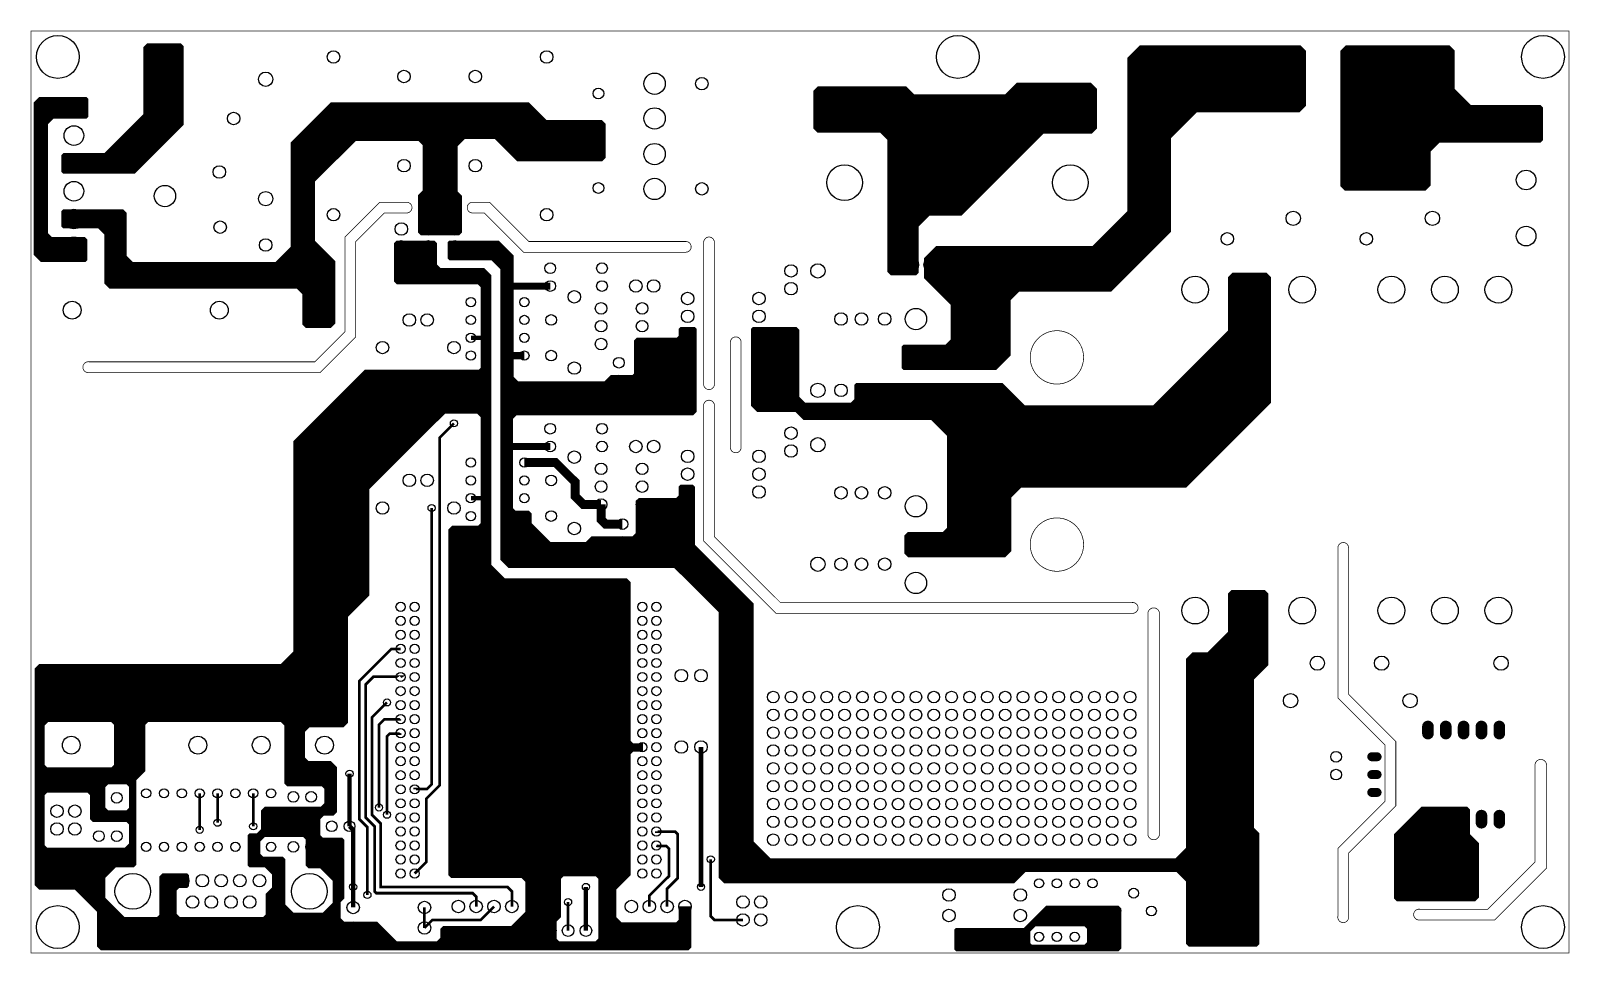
# Model space of a CAD drawing. Extents: x 0 to 219, y 0 to 131.
import ezdxf

# ---------------------------------------------------------------- set-up
doc = ezdxf.new("R2010")
doc.units = 0
doc.layers.get('0').update_dxf_attribs({"linetype": 'CONTINUOUS'})
doc.layers.add('CS', color=1, linetype='CONTINUOUS')
doc.layers.add('OUT', color=7, linetype='CONTINUOUS')

# ---------------------------------------------------------------- blocks, each defined once
blk = doc.blocks.new('ROUND_28')
blk.add_circle((0, 0), 1.02)
blk = doc.blocks.new('ROUND_29')
blk.add_circle((0, 0), 3.05)
blk = doc.blocks.new('ROUND_14')
blk.add_circle((0, 0), 0.699)
blk = doc.blocks.new('ROUND_18')
blk.add_circle((0, 0), 0.826)
blk = doc.blocks.new('ROUND_11')
blk.add_circle((0, 0), 0.889)
blk = doc.blocks.new('ROUND_19')
blk.add_circle((0, 0), 1.4)
blk = doc.blocks.new('ROUND_30')
blk.add_circle((0, 0), 0.66)
blk = doc.blocks.new('OBLONG_31')
at = {"const_width": 0.8255}
for points in [[(-0.41275, 0.508, 1), (0.41275, 0.508, 1)], [(-0.41275, -0.508, 1), (0.41275, -0.508, 1)]]:
    blk.add_lwpolyline(points, format="xyb", close=True, dxfattribs=at)
blk.add_solid([(-0.8255, -0.508), (-0.8255, 0.508), (0.8255, -0.508), (0.8255, 0.508)])
blk = doc.blocks.new('OBLONG_32')
at = {"const_width": 0.635}
for points in [[(-0.6985, 0, 1), (-0.0635, 0, 1)], [(0.0635, 0, 1), (0.6985, 0, 1)]]:
    blk.add_lwpolyline(points, format="xyb", close=True, dxfattribs=at)
blk.add_solid([(0.381, -0.635), (0.381, 0.635), (-0.381, -0.635), (-0.381, 0.635)])
blk = doc.blocks.new('ROUND_33')
blk.add_circle((0, 0), 2.03)
blk = doc.blocks.new('ROUND_34')
blk.add_circle((0, 0), 0.762)
blk = doc.blocks.new('ROUND_35')
blk.add_circle((0, 0), 1.27)
blk = doc.blocks.new('ROUND_36')
blk.add_circle((0, 0), 1.91)
blk = doc.blocks.new('ROUND_37')
blk.add_circle((0, 0), 1.52)
blk = doc.blocks.new('ROUND_38')
blk.add_circle((0, 0), 2.54)
blk = doc.blocks.new('ROUND_26')
blk.add_circle((0, 0), 0.508)

msp = doc.modelspace()

# ---------------------------------------------------------------- linework, layer by layer
at = {"layer": 'CS'}
for points, const_width in [([(4.572, 110.998), (14.732, 110.998), (21.717, 117.983), (21.717, 129.159), (21.336, 129.54), (16.51, 129.54), (16.002, 129.032), (16.002, 119.507), (10.414, 113.919), (4.572, 113.919), (4.318, 113.665), (4.318, 111.252), (4.572, 110.998)], 0.0254), ([(4.418, 111.293), (4.418, 113.624), (4.613, 113.819), (10.414, 113.819), (10.457, 113.829), (10.484, 113.848), (16.072, 119.436), (16.096, 119.474), (16.102, 119.507), (16.102, 128.991), (16.551, 129.44), (21.294, 129.44), (21.617, 129.118), (21.616, 118.024), (14.69, 111.098), (4.613, 111.098), (4.418, 111.293)], 0.2), ([(16.367, 129.256), (21.478, 129.256)], 0.2), ([(16.542, 129.431), (21.303, 129.431)], 0.2), ([(181.483, 128.524), (181.483, 120.65), (180.594, 119.761), (165.989, 119.761), (162.306, 116.078), (162.306, 102.743), (153.797, 94.234), (140.716, 94.234), (139.446, 92.964), (139.446, 85.09), (137.414, 83.058), (124.206, 83.058), (123.952, 83.312), (123.952, 86.36), (124.206, 86.614), (130.175, 86.614), (130.937, 87.376), (130.937, 92.329), (127.127, 96.139), (127.127, 98.933), (128.905, 100.711), (151.13, 100.711), (156.083, 105.664), (156.083, 127.508), (157.861, 129.286), (180.721, 129.286), (181.483, 128.524)], 0.0254), ([(137.372, 83.158), (124.247, 83.158), (124.052, 83.353), (124.052, 86.319), (124.247, 86.514), (130.175, 86.514), (130.218, 86.524), (130.245, 86.543), (131.007, 87.305), (131.031, 87.343), (131.037, 87.376), (131.036, 92.329), (131.026, 92.373), (131.007, 92.4), (127.227, 96.18), (127.227, 98.892), (128.946, 100.611), (151.13, 100.611), (151.173, 100.621), (151.2, 100.64), (156.153, 105.593), (156.177, 105.631), (156.183, 105.664), (156.183, 127.467), (157.902, 129.186), (180.679, 129.186), (181.383, 128.483), (181.382, 120.691), (180.552, 119.861), (165.988, 119.861), (165.945, 119.851), (165.918, 119.832), (162.235, 116.149), (162.211, 116.111), (162.206, 116.078), (162.205, 102.784), (153.755, 94.334), (140.715, 94.334), (140.672, 94.324), (140.645, 94.305), (139.375, 93.035), (139.351, 92.997), (139.346, 92.964), (139.345, 85.131), (137.372, 83.158)], 0.2), ([(214.884, 115.443), (215.265, 115.824), (215.265, 120.396), (214.884, 120.777), (204.978, 120.777), (202.692, 123.063), (202.692, 128.524), (201.93, 129.286), (187.198, 129.286), (186.436, 128.524), (186.436, 109.22), (187.071, 108.585), (198.501, 108.585), (199.263, 109.347), (199.263, 114.173), (200.533, 115.443), (214.884, 115.443)], 0.0254), ([(198.459, 108.685), (187.112, 108.685), (186.536, 109.261), (186.536, 128.483), (187.239, 129.186), (201.888, 129.186), (202.592, 128.483), (202.592, 123.063), (202.602, 123.019), (202.621, 122.992), (204.907, 120.706), (204.945, 120.683), (204.978, 120.677), (214.842, 120.677), (215.165, 120.355), (215.164, 115.865), (214.842, 115.543), (200.532, 115.543), (200.489, 115.533), (200.462, 115.514), (199.192, 114.244), (199.168, 114.206), (199.163, 114.173), (199.162, 109.388), (198.459, 108.685)], 0.2), ([(16.102, 128.907), (21.617, 128.907)], 0.2), ([(16.102, 128.733), (21.617, 128.733)], 0.2), ([(16.102, 128.558), (21.617, 128.558)], 0.2), ([(16.102, 128.383), (21.617, 128.383)], 0.2), ([(16.102, 128.209), (21.617, 128.209)], 0.2), ([(16.102, 128.034), (21.617, 128.034)], 0.2), ([(16.102, 127.86), (21.617, 127.86)], 0.2), ([(16.102, 127.685), (21.617, 127.685)], 0.2), ([(16.102, 127.51), (21.617, 127.51)], 0.2), ([(16.102, 127.336), (21.617, 127.336)], 0.2), ([(16.102, 127.161), (21.616, 127.161)], 0.2), ([(16.102, 126.987), (21.616, 126.987)], 0.2), ([(16.193, 129.082), (21.617, 129.082)], 0.2), ([(156.183, 127.332), (181.383, 127.332)], 0.2), ([(156.183, 127.157), (181.382, 127.157)], 0.2), ([(156.183, 126.983), (181.382, 126.983)], 0.2), ([(156.222, 127.506), (181.383, 127.506)], 0.2), ([(156.397, 127.681), (181.383, 127.681)], 0.2), ([(156.572, 127.856), (181.383, 127.856)], 0.2), ([(156.746, 128.03), (181.383, 128.03)], 0.2), ([(156.921, 128.205), (181.383, 128.205)], 0.2), ([(157.095, 128.379), (181.383, 128.379)], 0.2), ([(157.27, 128.554), (181.311, 128.554)], 0.2), ([(157.445, 128.729), (181.136, 128.729)], 0.2), ([(157.619, 128.903), (180.962, 128.903)], 0.2), ([(157.794, 129.078), (180.787, 129.078)], 0.2), ([(186.536, 128.415), (202.592, 128.415)], 0.2), ([(186.536, 128.24), (202.592, 128.24)], 0.2), ([(186.536, 128.066), (202.592, 128.066)], 0.2), ([(186.536, 127.891), (202.592, 127.891)], 0.2), ([(186.536, 127.716), (202.592, 127.716)], 0.2), ([(186.536, 127.542), (202.592, 127.542)], 0.2), ([(186.536, 127.367), (202.592, 127.367)], 0.2), ([(186.536, 127.193), (202.592, 127.193)], 0.2), ([(186.536, 127.018), (202.592, 127.018)], 0.2), ([(186.642, 128.589), (202.485, 128.589)], 0.2), ([(186.817, 128.764), (202.31, 128.764)], 0.2), ([(190.119, 127.762), (187.198, 127.762), (187.198, 112.014)], 0.635), ([(186.992, 128.939), (202.135, 128.939)], 0.2), ([(187.166, 129.113), (201.961, 129.113)], 0.2), ([(16.102, 126.812), (21.616, 126.812)], 0.2), ([(16.102, 126.637), (21.616, 126.637)], 0.2), ([(16.102, 126.463), (21.616, 126.463)], 0.2), ([(16.102, 126.288), (21.616, 126.288)], 0.2), ([(16.102, 126.114), (21.616, 126.114)], 0.2), ([(16.102, 125.939), (21.616, 125.939)], 0.2), ([(16.102, 125.764), (21.616, 125.764)], 0.2), ([(16.102, 125.59), (21.616, 125.59)], 0.2), ([(16.102, 125.415), (21.616, 125.415)], 0.2), ([(16.102, 125.241), (21.616, 125.241)], 0.2), ([(16.102, 125.066), (21.616, 125.066)], 0.2), ([(16.102, 124.891), (21.616, 124.891)], 0.2), ([(156.183, 126.808), (181.382, 126.808)], 0.2), ([(156.183, 126.633), (181.382, 126.633)], 0.2), ([(156.183, 126.459), (181.382, 126.459)], 0.2), ([(156.183, 126.284), (181.382, 126.284)], 0.2), ([(156.183, 126.11), (181.382, 126.11)], 0.2), ([(156.183, 125.935), (181.382, 125.935)], 0.2), ([(156.183, 125.76), (181.382, 125.76)], 0.2), ([(156.183, 125.586), (181.382, 125.586)], 0.2), ([(156.183, 125.411), (181.382, 125.411)], 0.2), ([(156.183, 125.237), (181.382, 125.237)], 0.2), ([(156.183, 125.062), (181.382, 125.062)], 0.2), ([(156.183, 124.887), (181.382, 124.887)], 0.2), ([(186.536, 126.843), (202.592, 126.843)], 0.2), ([(186.536, 126.669), (202.592, 126.669)], 0.2), ([(186.536, 126.494), (202.592, 126.494)], 0.2), ([(186.536, 126.32), (202.592, 126.32)], 0.2), ([(186.536, 126.145), (202.592, 126.145)], 0.2), ([(186.536, 125.97), (202.592, 125.97)], 0.2), ([(186.536, 125.796), (202.592, 125.796)], 0.2), ([(186.536, 125.621), (202.592, 125.621)], 0.2), ([(186.536, 125.447), (202.592, 125.447)], 0.2), ([(186.536, 125.272), (202.592, 125.272)], 0.2), ([(186.536, 125.097), (202.592, 125.097)], 0.2), ([(186.536, 124.923), (202.592, 124.923)], 0.2), ([(196.088, 109.474), (196.088, 124.968), (199.517, 124.968)], 0.635), ([(16.102, 124.717), (21.616, 124.717)], 0.2), ([(16.102, 124.542), (21.616, 124.542)], 0.2), ([(16.102, 124.368), (21.616, 124.368)], 0.2), ([(16.102, 124.193), (21.616, 124.193)], 0.2), ([(16.102, 124.018), (21.616, 124.018)], 0.2), ([(16.102, 123.844), (21.616, 123.844)], 0.2), ([(16.102, 123.669), (21.616, 123.669)], 0.2), ([(16.102, 123.495), (21.616, 123.495)], 0.2), ([(16.102, 123.32), (21.616, 123.32)], 0.2), ([(16.102, 123.145), (21.616, 123.145)], 0.2), ([(16.102, 122.971), (21.616, 122.971)], 0.2), ([(16.102, 122.796), (21.616, 122.796)], 0.2), ([(16.102, 122.622), (21.616, 122.622)], 0.2), ([(151.765, 123.063), (151.765, 117.475), (151.003, 116.713), (144.145, 116.713), (132.461, 105.029), (127.889, 105.029), (126.365, 103.505), (126.365, 96.901), (125.984, 96.52), (122.428, 96.52), (121.92, 97.028), (121.92, 115.824), (120.904, 116.84), (112.014, 116.84), (111.379, 117.475), (111.379, 122.809), (112.014, 123.444), (124.587, 123.444), (125.73, 122.301), (138.684, 122.301), (140.335, 123.952), (150.876, 123.952), (151.765, 123.063)], 0.0254), ([(125.942, 96.62), (122.469, 96.62), (122.02, 97.069), (122.019, 115.824), (122.009, 115.868), (121.99, 115.895), (120.974, 116.911), (120.936, 116.934), (120.903, 116.94), (112.055, 116.94), (111.479, 117.516), (111.479, 122.768), (112.055, 123.344), (124.545, 123.344), (125.659, 122.23), (125.697, 122.207), (125.73, 122.201), (138.684, 122.201), (138.727, 122.211), (138.754, 122.23), (140.376, 123.852), (150.834, 123.852), (151.665, 123.022), (151.664, 117.516), (150.961, 116.813), (144.144, 116.813), (144.101, 116.803), (144.074, 116.784), (132.419, 105.129), (127.888, 105.129), (127.845, 105.119), (127.818, 105.1), (126.294, 103.576), (126.27, 103.538), (126.265, 103.505), (126.264, 96.942), (125.942, 96.62)], 0.2), ([(111.479, 122.635), (125.254, 122.635)], 0.2), ([(111.521, 122.81), (125.079, 122.81)], 0.2), ([(111.696, 122.985), (124.904, 122.985)], 0.2), ([(111.87, 123.159), (124.73, 123.159)], 0.2), ([(112.045, 123.334), (124.555, 123.334)], 0.2), ([(139.159, 122.635), (151.665, 122.635)], 0.2), ([(139.334, 122.81), (151.665, 122.81)], 0.2), ([(139.509, 122.985), (151.665, 122.985)], 0.2), ([(139.683, 123.159), (151.527, 123.159)], 0.2), ([(139.858, 123.334), (151.352, 123.334)], 0.2), ([(140.032, 123.508), (151.178, 123.508)], 0.2), ([(140.207, 123.683), (151.003, 123.683)], 0.2), ([(156.183, 124.713), (181.382, 124.713)], 0.2), ([(156.183, 124.538), (181.382, 124.538)], 0.2), ([(156.183, 124.364), (181.382, 124.364)], 0.2), ([(156.183, 124.189), (181.382, 124.189)], 0.2), ([(156.183, 124.014), (181.382, 124.014)], 0.2), ([(156.183, 123.84), (181.382, 123.84)], 0.2), ([(156.183, 123.665), (181.382, 123.665)], 0.2), ([(156.183, 123.491), (181.382, 123.491)], 0.2), ([(156.183, 123.316), (181.382, 123.316)], 0.2), ([(156.183, 123.141), (181.382, 123.141)], 0.2), ([(156.183, 122.967), (181.382, 122.967)], 0.2), ([(156.183, 122.792), (181.382, 122.792)], 0.2), ([(156.183, 122.618), (181.382, 122.618)], 0.2), ([(186.536, 124.748), (202.592, 124.748)], 0.2), ([(186.536, 124.574), (202.592, 124.574)], 0.2), ([(186.536, 124.399), (202.592, 124.399)], 0.2), ([(186.536, 124.224), (202.592, 124.224)], 0.2), ([(186.536, 124.05), (202.592, 124.05)], 0.2), ([(186.536, 123.875), (202.592, 123.875)], 0.2), ([(186.536, 123.701), (202.592, 123.701)], 0.2), ([(186.536, 123.526), (202.592, 123.526)], 0.2), ([(186.536, 123.351), (202.592, 123.351)], 0.2), ([(186.536, 123.177), (202.592, 123.177)], 0.2), ([(186.536, 123.002), (202.614, 123.002)], 0.2), ([(186.536, 122.828), (202.785, 122.828)], 0.2), ([(186.536, 122.653), (202.96, 122.653)], 0.2), ([(7.874, 118.872), (3.175, 118.872), (2.413, 118.11), (2.413, 102.489), (2.921, 101.981), (7.62, 101.981), (8.001, 101.6), (8.001, 98.679), (7.747, 98.425), (1.397, 98.425), (0.381, 99.441), (0.381, 121.158), (1.143, 121.92), (7.874, 121.92), (8.128, 121.666), (8.128, 119.126), (7.874, 118.872)], 0.0254), ([(0.481, 99.482), (0.481, 121.117), (1.184, 121.82), (7.832, 121.82), (8.028, 121.625), (8.027, 119.167), (7.832, 118.972), (3.174, 118.972), (3.131, 118.962), (3.104, 118.943), (2.342, 118.181), (2.318, 118.143), (2.313, 118.11), (2.313, 102.489), (2.323, 102.445), (2.342, 102.418), (2.85, 101.91), (2.888, 101.887), (2.921, 101.881), (7.578, 101.881), (7.901, 101.559), (7.9, 98.72), (7.705, 98.525), (1.438, 98.525), (0.481, 99.482)], 0.2), ([(0.481, 121.048), (8.027, 121.048)], 0.2), ([(0.481, 120.874), (8.027, 120.874)], 0.2), ([(0.481, 120.699), (8.027, 120.699)], 0.2), ([(0.481, 120.525), (8.027, 120.525)], 0.2), ([(0.587, 121.223), (8.028, 121.223)], 0.2), ([(0.762, 121.398), (8.028, 121.398)], 0.2), ([(0.936, 121.572), (8.028, 121.572)], 0.2), ([(1.111, 121.747), (7.905, 121.747)], 0.2), ([(81.28, 118.618), (81.788, 118.11), (81.788, 113.284), (81.28, 112.776), (69.215, 112.776), (66.04, 115.951), (61.722, 115.951), (60.706, 114.935), (60.706, 108.458), (61.341, 107.823), (61.341, 102.616), (60.96, 102.235), (55.499, 102.235), (55.118, 102.616), (55.118, 107.95), (55.753, 108.585), (55.753, 115.062), (55.118, 115.697), (46.228, 115.697), (40.385, 109.855), (40.385, 101.473), (43.307, 98.552), (43.307, 89.662), (42.671, 89.027), (39.116, 89.027), (38.608, 89.535), (38.608, 93.853), (37.846, 94.615), (11.176, 94.615), (10.414, 95.377), (10.414, 102.362), (9.525, 103.251), (4.572, 103.251), (4.318, 103.505), (4.318, 105.664), (4.572, 105.918), (13.081, 105.918), (13.589, 105.41), (13.589, 99.314), (14.478, 98.425), (34.798, 98.425), (36.957, 100.584), (36.957, 115.443), (42.671, 121.158), (70.866, 121.158), (73.406, 118.618), (81.28, 118.618)], 0.0254), ([(42.63, 89.127), (39.157, 89.127), (38.708, 89.576), (38.707, 93.853), (38.697, 93.897), (38.678, 93.924), (37.916, 94.686), (37.878, 94.709), (37.845, 94.715), (11.217, 94.715), (10.514, 95.418), (10.513, 102.362), (10.503, 102.406), (10.484, 102.433), (9.595, 103.322), (9.557, 103.345), (9.524, 103.351), (4.613, 103.351), (4.418, 103.546), (4.418, 105.623), (4.613, 105.818), (13.039, 105.818), (13.489, 105.369), (13.489, 99.314), (13.499, 99.27), (13.518, 99.243), (14.407, 98.354), (14.445, 98.331), (14.478, 98.325), (34.798, 98.325), (34.841, 98.335), (34.868, 98.354), (37.027, 100.513), (37.051, 100.551), (37.057, 100.584), (37.057, 115.402), (42.713, 121.058), (70.824, 121.058), (73.335, 118.547), (73.373, 118.524), (73.406, 118.518), (81.238, 118.518), (81.688, 118.069), (81.687, 113.325), (81.238, 112.876), (69.256, 112.876), (66.11, 116.022), (66.072, 116.045), (66.039, 116.051), (61.721, 116.051), (61.678, 116.041), (61.651, 116.022), (60.635, 115.006), (60.611, 114.968), (60.606, 114.935), (60.606, 108.458), (60.616, 108.414), (60.635, 108.387), (61.241, 107.782), (61.24, 102.657), (60.918, 102.335), (55.54, 102.335), (55.218, 102.657), (55.218, 107.909), (55.823, 108.514), (55.847, 108.552), (55.853, 108.585), (55.852, 115.062), (55.842, 115.106), (55.823, 115.133), (55.188, 115.768), (55.15, 115.791), (55.117, 115.797), (46.227, 115.797), (46.184, 115.787), (46.157, 115.768), (40.315, 109.926), (40.291, 109.888), (40.285, 109.855), (40.286, 101.473), (40.296, 101.429), (40.315, 101.402), (43.207, 98.511), (43.206, 89.703), (42.63, 89.127)], 0.2), ([(16.102, 122.447), (21.616, 122.447)], 0.2), ([(16.102, 122.272), (21.616, 122.272)], 0.2), ([(16.102, 122.098), (21.616, 122.098)], 0.2), ([(16.102, 121.923), (21.616, 121.923)], 0.2), ([(16.102, 121.749), (21.616, 121.749)], 0.2), ([(16.102, 121.574), (21.616, 121.574)], 0.2), ([(16.102, 121.399), (21.616, 121.399)], 0.2), ([(16.102, 121.225), (21.616, 121.225)], 0.2), ([(16.102, 121.05), (21.616, 121.05)], 0.2), ([(16.102, 120.876), (21.616, 120.876)], 0.2), ([(16.102, 120.701), (21.616, 120.701)], 0.2), ([(16.102, 120.526), (21.616, 120.526)], 0.2), ([(42.035, 120.38), (71.502, 120.38)], 0.2), ([(42.21, 120.555), (71.327, 120.555)], 0.2), ([(42.385, 120.73), (71.152, 120.73)], 0.2), ([(42.559, 120.904), (70.978, 120.904)], 0.2), ([(111.479, 122.461), (125.428, 122.461)], 0.2), ([(111.479, 122.286), (125.603, 122.286)], 0.2), ([(111.479, 122.112), (151.665, 122.112)], 0.2), ([(111.479, 121.937), (151.664, 121.937)], 0.2), ([(111.479, 121.762), (151.664, 121.762)], 0.2), ([(111.479, 121.588), (151.664, 121.588)], 0.2), ([(111.479, 121.413), (151.664, 121.413)], 0.2), ([(111.479, 121.239), (151.664, 121.239)], 0.2), ([(111.479, 121.064), (151.664, 121.064)], 0.2), ([(111.479, 120.889), (151.664, 120.889)], 0.2), ([(111.479, 120.715), (151.664, 120.715)], 0.2), ([(111.479, 120.54), (151.664, 120.54)], 0.2), ([(138.81, 122.286), (151.665, 122.286)], 0.2), ([(138.985, 122.461), (151.665, 122.461)], 0.2), ([(156.183, 122.443), (181.382, 122.443)], 0.2), ([(156.183, 122.268), (181.382, 122.268)], 0.2), ([(156.183, 122.094), (181.382, 122.094)], 0.2), ([(156.183, 121.919), (181.382, 121.919)], 0.2), ([(156.183, 121.745), (181.382, 121.745)], 0.2), ([(156.183, 121.57), (181.382, 121.57)], 0.2), ([(156.183, 121.395), (181.382, 121.395)], 0.2), ([(156.183, 121.221), (181.382, 121.221)], 0.2), ([(156.183, 121.046), (181.382, 121.046)], 0.2), ([(156.183, 120.872), (181.382, 120.872)], 0.2), ([(156.183, 120.697), (181.382, 120.697)], 0.2), ([(156.183, 120.522), (181.213, 120.522)], 0.2), ([(186.536, 122.478), (203.135, 122.478)], 0.2), ([(186.536, 122.304), (203.309, 122.304)], 0.2), ([(186.536, 122.129), (203.484, 122.129)], 0.2), ([(186.536, 121.955), (203.658, 121.955)], 0.2), ([(186.536, 121.78), (203.833, 121.78)], 0.2), ([(186.536, 121.605), (204.008, 121.605)], 0.2), ([(186.536, 121.431), (204.182, 121.431)], 0.2), ([(186.536, 121.256), (204.357, 121.256)], 0.2), ([(186.536, 121.082), (204.531, 121.082)], 0.2), ([(186.536, 120.907), (204.706, 120.907)], 0.2), ([(186.536, 120.732), (204.881, 120.732)], 0.2), ([(186.536, 120.558), (214.961, 120.558)], 0.2), ([(186.536, 120.383), (215.136, 120.383)], 0.2), ([(0.481, 120.35), (8.027, 120.35)], 0.2), ([(0.481, 120.175), (8.027, 120.175)], 0.2), ([(0.481, 120.001), (8.027, 120.001)], 0.2), ([(0.481, 119.826), (8.027, 119.826)], 0.2), ([(0.481, 119.652), (8.027, 119.652)], 0.2), ([(0.481, 119.477), (8.027, 119.477)], 0.2), ([(0.481, 119.302), (8.027, 119.302)], 0.2), ([(0.481, 119.128), (7.988, 119.128)], 0.2), ([(0.481, 118.953), (3.119, 118.953)], 0.2), ([(0.481, 118.779), (2.94, 118.779)], 0.2), ([(0.481, 118.604), (2.765, 118.604)], 0.2), ([(0.481, 118.429), (2.59, 118.429)], 0.2), ([(0.481, 118.255), (2.416, 118.255)], 0.2), ([(14.893, 118.257), (21.616, 118.257)], 0.2), ([(15.067, 118.431), (21.616, 118.431)], 0.2), ([(15.242, 118.606), (21.616, 118.606)], 0.2), ([(15.416, 118.78), (21.616, 118.78)], 0.2), ([(15.591, 118.955), (21.616, 118.955)], 0.2), ([(15.766, 119.13), (21.616, 119.13)], 0.2), ([(15.94, 119.304), (21.616, 119.304)], 0.2), ([(16.097, 119.479), (21.616, 119.479)], 0.2), ([(16.102, 120.352), (21.616, 120.352)], 0.2), ([(16.102, 120.177), (21.616, 120.177)], 0.2), ([(16.102, 120.003), (21.616, 120.003)], 0.2), ([(16.102, 119.828), (21.616, 119.828)], 0.2), ([(16.102, 119.653), (21.616, 119.653)], 0.2), ([(39.94, 118.285), (81.471, 118.285)], 0.2), ([(40.115, 118.46), (81.296, 118.46)], 0.2), ([(40.289, 118.634), (73.248, 118.634)], 0.2), ([(40.464, 118.809), (73.073, 118.809)], 0.2), ([(40.639, 118.984), (72.898, 118.984)], 0.2), ([(40.813, 119.158), (72.724, 119.158)], 0.2), ([(40.988, 119.333), (72.549, 119.333)], 0.2), ([(41.162, 119.507), (72.375, 119.507)], 0.2), ([(41.337, 119.682), (72.2, 119.682)], 0.2), ([(41.512, 119.857), (72.025, 119.857)], 0.2), ([(41.686, 120.031), (71.851, 120.031)], 0.2), ([(41.861, 120.206), (71.676, 120.206)], 0.2), ([(111.479, 120.366), (151.664, 120.366)], 0.2), ([(111.479, 120.191), (151.664, 120.191)], 0.2), ([(111.479, 120.016), (151.664, 120.016)], 0.2), ([(111.479, 119.842), (151.664, 119.842)], 0.2), ([(111.479, 119.667), (151.664, 119.667)], 0.2), ([(111.479, 119.493), (151.664, 119.493)], 0.2), ([(111.479, 119.318), (151.664, 119.318)], 0.2), ([(111.479, 119.143), (151.664, 119.143)], 0.2), ([(111.479, 118.969), (151.664, 118.969)], 0.2), ([(111.479, 118.794), (151.664, 118.794)], 0.2), ([(111.479, 118.62), (151.664, 118.62)], 0.2), ([(111.479, 118.445), (151.664, 118.445)], 0.2), ([(111.479, 118.27), (151.664, 118.27)], 0.2), ([(156.183, 120.348), (181.039, 120.348)], 0.2), ([(156.183, 120.173), (180.864, 120.173)], 0.2), ([(156.183, 119.999), (180.69, 119.999)], 0.2), ([(156.183, 119.824), (165.91, 119.824)], 0.2), ([(156.183, 119.649), (165.735, 119.649)], 0.2), ([(156.183, 119.475), (165.561, 119.475)], 0.2), ([(156.183, 119.3), (165.386, 119.3)], 0.2), ([(156.183, 119.126), (165.212, 119.126)], 0.2), ([(156.183, 118.951), (165.037, 118.951)], 0.2), ([(156.183, 118.776), (164.862, 118.776)], 0.2), ([(156.183, 118.602), (164.688, 118.602)], 0.2), ([(156.183, 118.427), (164.513, 118.427)], 0.2), ([(156.183, 118.253), (164.339, 118.253)], 0.2), ([(186.536, 120.209), (215.165, 120.209)], 0.2), ([(186.536, 120.034), (215.165, 120.034)], 0.2), ([(186.536, 119.859), (215.165, 119.859)], 0.2), ([(186.536, 119.685), (215.165, 119.685)], 0.2), ([(186.536, 119.51), (215.164, 119.51)], 0.2), ([(186.536, 119.336), (215.164, 119.336)], 0.2), ([(186.536, 119.161), (215.164, 119.161)], 0.2), ([(186.536, 118.986), (215.164, 118.986)], 0.2), ([(186.536, 118.812), (215.164, 118.812)], 0.2), ([(186.536, 118.637), (215.164, 118.637)], 0.2), ([(186.536, 118.463), (215.164, 118.463)], 0.2), ([(186.536, 118.288), (215.164, 118.288)], 0.2), ([(0.481, 118.08), (2.313, 118.08)], 0.2), ([(0.481, 117.906), (2.313, 117.906)], 0.2), ([(0.481, 117.731), (2.313, 117.731)], 0.2), ([(0.481, 117.556), (2.313, 117.556)], 0.2), ([(0.481, 117.382), (2.313, 117.382)], 0.2), ([(0.481, 117.207), (2.313, 117.207)], 0.2), ([(0.481, 117.033), (2.313, 117.033)], 0.2), ([(0.481, 116.858), (2.313, 116.858)], 0.2), ([(0.481, 116.683), (2.313, 116.683)], 0.2), ([(0.481, 116.509), (2.313, 116.509)], 0.2), ([(0.481, 116.334), (2.313, 116.334)], 0.2), ([(0.481, 116.16), (2.313, 116.16)], 0.2), ([(12.797, 116.161), (19.753, 116.161)], 0.2), ([(12.972, 116.336), (19.928, 116.336)], 0.2), ([(13.147, 116.511), (20.103, 116.511)], 0.2), ([(13.321, 116.685), (20.277, 116.685)], 0.2), ([(13.496, 116.86), (20.452, 116.86)], 0.2), ([(13.67, 117.034), (20.626, 117.034)], 0.2), ([(13.845, 117.209), (20.801, 117.209)], 0.2), ([(14.02, 117.384), (20.976, 117.384)], 0.2), ([(14.194, 117.558), (21.15, 117.558)], 0.2), ([(14.369, 117.733), (21.325, 117.733)], 0.2), ([(14.543, 117.907), (21.499, 117.907)], 0.2), ([(14.718, 118.082), (21.616, 118.082)], 0.2), ([(37.67, 116.015), (61.644, 116.015)], 0.2), ([(37.845, 116.19), (81.687, 116.19)], 0.2), ([(38.02, 116.365), (81.687, 116.365)], 0.2), ([(38.194, 116.539), (81.687, 116.539)], 0.2), ([(38.369, 116.714), (81.687, 116.714)], 0.2), ([(38.543, 116.888), (81.687, 116.888)], 0.2), ([(38.718, 117.063), (81.687, 117.063)], 0.2), ([(38.893, 117.238), (81.687, 117.238)], 0.2), ([(39.067, 117.412), (81.688, 117.412)], 0.2), ([(39.242, 117.587), (81.688, 117.587)], 0.2), ([(39.416, 117.761), (81.688, 117.761)], 0.2), ([(39.591, 117.936), (81.688, 117.936)], 0.2), ([(39.766, 118.111), (81.645, 118.111)], 0.2), ([(66.117, 116.015), (81.687, 116.015)], 0.2), ([(111.479, 118.096), (151.664, 118.096)], 0.2), ([(111.479, 117.921), (151.664, 117.921)], 0.2), ([(111.479, 117.747), (151.664, 117.747)], 0.2), ([(111.479, 117.572), (151.664, 117.572)], 0.2), ([(111.598, 117.397), (151.545, 117.397)], 0.2), ([(111.772, 117.223), (151.371, 117.223)], 0.2), ([(111.947, 117.048), (151.196, 117.048)], 0.2), ([(121.011, 116.874), (151.022, 116.874)], 0.2), ([(121.186, 116.699), (143.989, 116.699)], 0.2), ([(121.361, 116.524), (143.814, 116.524)], 0.2), ([(121.535, 116.35), (143.64, 116.35)], 0.2), ([(121.71, 116.175), (143.465, 116.175)], 0.2), ([(121.884, 116.001), (143.291, 116.001)], 0.2), ([(156.183, 118.078), (164.164, 118.078)], 0.2), ([(156.183, 117.903), (163.989, 117.903)], 0.2), ([(156.183, 117.729), (163.815, 117.729)], 0.2), ([(156.183, 117.554), (163.64, 117.554)], 0.2), ([(156.183, 117.38), (163.466, 117.38)], 0.2), ([(156.183, 117.205), (163.291, 117.205)], 0.2), ([(156.183, 117.03), (163.116, 117.03)], 0.2), ([(156.183, 116.856), (162.942, 116.856)], 0.2), ([(156.183, 116.681), (162.767, 116.681)], 0.2), ([(156.183, 116.507), (162.593, 116.507)], 0.2), ([(156.183, 116.332), (162.418, 116.332)], 0.2), ([(156.183, 116.157), (162.243, 116.157)], 0.2), ([(186.536, 118.113), (215.164, 118.113)], 0.2), ([(186.536, 117.939), (215.164, 117.939)], 0.2), ([(186.536, 117.764), (215.164, 117.764)], 0.2), ([(186.536, 117.59), (215.164, 117.59)], 0.2), ([(186.536, 117.415), (215.164, 117.415)], 0.2), ([(186.536, 117.24), (215.164, 117.24)], 0.2), ([(186.536, 117.066), (215.164, 117.066)], 0.2), ([(186.536, 116.891), (215.164, 116.891)], 0.2), ([(186.536, 116.717), (215.164, 116.717)], 0.2), ([(186.536, 116.542), (215.164, 116.542)], 0.2), ([(186.536, 116.367), (215.164, 116.367)], 0.2), ([(186.536, 116.193), (215.164, 116.193)], 0.2), ([(186.536, 116.018), (215.164, 116.018)], 0.2), ([(0.481, 115.985), (2.313, 115.985)], 0.2), ([(0.481, 115.81), (2.313, 115.81)], 0.2), ([(0.481, 115.636), (2.313, 115.636)], 0.2), ([(0.481, 115.461), (2.313, 115.461)], 0.2), ([(0.481, 115.287), (2.313, 115.287)], 0.2), ([(0.481, 115.112), (2.313, 115.112)], 0.2), ([(0.481, 114.937), (2.313, 114.937)], 0.2), ([(0.481, 114.763), (2.313, 114.763)], 0.2), ([(0.481, 114.588), (2.313, 114.588)], 0.2), ([(0.481, 114.414), (2.313, 114.414)], 0.2), ([(0.481, 114.239), (2.313, 114.239)], 0.2), ([(0.481, 114.064), (2.313, 114.064)], 0.2), ([(0.481, 113.89), (2.313, 113.89)], 0.2), ([(10.528, 113.892), (17.484, 113.892)], 0.2), ([(10.702, 114.066), (17.658, 114.066)], 0.2), ([(10.877, 114.241), (17.833, 114.241)], 0.2), ([(11.051, 114.415), (18.007, 114.415)], 0.2), ([(11.226, 114.59), (18.182, 114.59)], 0.2), ([(11.401, 114.765), (18.357, 114.765)], 0.2), ([(11.575, 114.939), (18.531, 114.939)], 0.2), ([(11.75, 115.114), (18.706, 115.114)], 0.2), ([(11.924, 115.288), (18.88, 115.288)], 0.2), ([(12.099, 115.463), (19.055, 115.463)], 0.2), ([(12.274, 115.638), (19.23, 115.638)], 0.2), ([(12.448, 115.812), (19.404, 115.812)], 0.2), ([(12.623, 115.987), (19.579, 115.987)], 0.2), ([(37.057, 115.317), (45.706, 115.317)], 0.2), ([(37.057, 115.142), (45.531, 115.142)], 0.2), ([(37.057, 114.968), (45.357, 114.968)], 0.2), ([(37.057, 114.793), (45.182, 114.793)], 0.2), ([(37.057, 114.619), (45.008, 114.619)], 0.2), ([(37.057, 114.444), (44.833, 114.444)], 0.2), ([(37.057, 114.269), (44.658, 114.269)], 0.2), ([(37.057, 114.095), (44.484, 114.095)], 0.2), ([(37.057, 113.92), (44.309, 113.92)], 0.2), ([(37.147, 115.492), (45.881, 115.492)], 0.2), ([(37.321, 115.666), (46.055, 115.666)], 0.2), ([(37.496, 115.841), (61.47, 115.841)], 0.2), ([(55.29, 115.666), (61.295, 115.666)], 0.2), ([(55.464, 115.492), (61.121, 115.492)], 0.2), ([(55.639, 115.317), (60.946, 115.317)], 0.2), ([(55.814, 115.142), (60.771, 115.142)], 0.2), ([(55.852, 114.968), (60.611, 114.968)], 0.2), ([(55.852, 114.793), (60.606, 114.793)], 0.2), ([(55.852, 114.619), (60.606, 114.619)], 0.2), ([(55.852, 114.444), (60.606, 114.444)], 0.2), ([(55.852, 114.269), (60.606, 114.269)], 0.2), ([(55.852, 114.095), (60.606, 114.095)], 0.2), ([(55.852, 113.92), (60.606, 113.92)], 0.2), ([(66.291, 115.841), (81.687, 115.841)], 0.2), ([(66.466, 115.666), (81.687, 115.666)], 0.2), ([(66.64, 115.492), (81.687, 115.492)], 0.2), ([(66.815, 115.317), (81.687, 115.317)], 0.2), ([(66.99, 115.142), (81.687, 115.142)], 0.2), ([(67.164, 114.968), (81.687, 114.968)], 0.2), ([(67.339, 114.793), (81.687, 114.793)], 0.2), ([(67.513, 114.619), (81.687, 114.619)], 0.2), ([(67.688, 114.444), (81.687, 114.444)], 0.2), ([(67.863, 114.269), (81.687, 114.269)], 0.2), ([(68.037, 114.095), (81.687, 114.095)], 0.2), ([(68.212, 113.92), (81.687, 113.92)], 0.2), ([(122.019, 115.826), (143.116, 115.826)], 0.2), ([(122.019, 115.651), (142.941, 115.651)], 0.2), ([(122.019, 115.477), (142.767, 115.477)], 0.2), ([(122.019, 115.302), (142.592, 115.302)], 0.2), ([(122.019, 115.128), (142.418, 115.128)], 0.2), ([(122.019, 114.953), (142.243, 114.953)], 0.2), ([(122.019, 114.778), (142.068, 114.778)], 0.2), ([(122.019, 114.604), (141.894, 114.604)], 0.2), ([(122.019, 114.429), (141.719, 114.429)], 0.2), ([(122.019, 114.255), (141.545, 114.255)], 0.2), ([(122.019, 114.08), (141.37, 114.08)], 0.2), ([(122.019, 113.905), (141.195, 113.905)], 0.2), ([(156.183, 115.983), (162.206, 115.983)], 0.2), ([(156.183, 115.808), (162.206, 115.808)], 0.2), ([(156.183, 115.634), (162.206, 115.634)], 0.2), ([(156.183, 115.459), (162.206, 115.459)], 0.2), ([(156.183, 115.284), (162.206, 115.284)], 0.2), ([(156.183, 115.11), (162.206, 115.11)], 0.2), ([(156.183, 114.935), (162.206, 114.935)], 0.2), ([(156.183, 114.761), (162.206, 114.761)], 0.2), ([(156.183, 114.586), (162.206, 114.586)], 0.2), ([(156.183, 114.411), (162.206, 114.411)], 0.2), ([(156.183, 114.237), (162.206, 114.237)], 0.2), ([(156.183, 114.062), (162.206, 114.062)], 0.2), ([(156.183, 113.888), (162.206, 113.888)], 0.2), ([(186.536, 115.844), (215.143, 115.844)], 0.2), ([(186.536, 115.669), (214.968, 115.669)], 0.2), ([(186.536, 115.494), (200.442, 115.494)], 0.2), ([(186.536, 115.32), (200.268, 115.32)], 0.2), ([(186.536, 115.145), (200.093, 115.145)], 0.2), ([(186.536, 114.971), (199.919, 114.971)], 0.2), ([(186.536, 114.796), (199.744, 114.796)], 0.2), ([(186.536, 114.621), (199.569, 114.621)], 0.2), ([(186.536, 114.447), (199.395, 114.447)], 0.2), ([(186.536, 114.272), (199.22, 114.272)], 0.2), ([(186.536, 114.098), (199.163, 114.098)], 0.2), ([(186.536, 113.923), (199.163, 113.923)], 0.2), ([(0.481, 113.715), (2.313, 113.715)], 0.2), ([(0.481, 113.541), (2.313, 113.541)], 0.2), ([(0.481, 113.366), (2.313, 113.366)], 0.2), ([(0.481, 113.191), (2.313, 113.191)], 0.2), ([(0.481, 113.017), (2.313, 113.017)], 0.2), ([(0.481, 112.842), (2.313, 112.842)], 0.2), ([(0.481, 112.668), (2.313, 112.668)], 0.2), ([(0.481, 112.493), (2.313, 112.493)], 0.2), ([(0.481, 112.318), (2.313, 112.318)], 0.2), ([(0.481, 112.144), (2.313, 112.144)], 0.2), ([(0.481, 111.969), (2.313, 111.969)], 0.2), ([(0.481, 111.795), (2.313, 111.795)], 0.2), ([(0.481, 111.62), (2.313, 111.62)], 0.2), ([(4.418, 113.542), (17.134, 113.542)], 0.2), ([(4.418, 113.368), (16.96, 113.368)], 0.2), ([(4.418, 113.193), (16.785, 113.193)], 0.2), ([(4.418, 113.019), (16.611, 113.019)], 0.2), ([(4.418, 112.844), (16.436, 112.844)], 0.2), ([(4.418, 112.669), (16.261, 112.669)], 0.2), ([(4.418, 112.495), (16.087, 112.495)], 0.2), ([(4.418, 112.32), (15.912, 112.32)], 0.2), ([(4.418, 112.146), (15.738, 112.146)], 0.2), ([(4.418, 111.971), (15.563, 111.971)], 0.2), ([(4.418, 111.796), (15.388, 111.796)], 0.2), ([(4.418, 111.622), (15.214, 111.622)], 0.2), ([(4.511, 113.717), (17.309, 113.717)], 0.2), ([(37.057, 113.746), (44.135, 113.746)], 0.2), ([(37.057, 113.571), (43.96, 113.571)], 0.2), ([(37.057, 113.396), (43.785, 113.396)], 0.2), ([(37.057, 113.222), (43.611, 113.222)], 0.2), ([(37.057, 113.047), (43.436, 113.047)], 0.2), ([(37.057, 112.873), (43.262, 112.873)], 0.2), ([(37.057, 112.698), (43.087, 112.698)], 0.2), ([(37.057, 112.523), (42.912, 112.523)], 0.2), ([(37.057, 112.349), (42.738, 112.349)], 0.2), ([(37.057, 112.174), (42.563, 112.174)], 0.2), ([(37.057, 112), (42.389, 112)], 0.2), ([(37.057, 111.825), (42.214, 111.825)], 0.2), ([(37.057, 111.65), (42.039, 111.65)], 0.2), ([(55.852, 113.746), (60.606, 113.746)], 0.2), ([(55.852, 113.571), (60.606, 113.571)], 0.2), ([(55.852, 113.396), (60.606, 113.396)], 0.2), ([(55.852, 113.222), (60.606, 113.222)], 0.2), ([(55.852, 113.047), (60.606, 113.047)], 0.2), ([(55.852, 112.873), (60.606, 112.873)], 0.2), ([(55.852, 112.698), (60.606, 112.698)], 0.2), ([(55.852, 112.523), (60.606, 112.523)], 0.2), ([(55.852, 112.349), (60.606, 112.349)], 0.2), ([(55.852, 112.174), (60.606, 112.174)], 0.2), ([(55.852, 112), (60.606, 112)], 0.2), ([(55.852, 111.825), (60.606, 111.825)], 0.2), ([(55.852, 111.65), (60.606, 111.65)], 0.2), ([(68.386, 113.746), (81.687, 113.746)], 0.2), ([(68.561, 113.571), (81.687, 113.571)], 0.2), ([(68.736, 113.396), (81.687, 113.396)], 0.2), ([(68.91, 113.222), (81.584, 113.222)], 0.2), ([(69.085, 113.047), (81.409, 113.047)], 0.2), ([(122.019, 113.731), (141.021, 113.731)], 0.2), ([(122.019, 113.556), (140.846, 113.556)], 0.2), ([(122.019, 113.382), (140.672, 113.382)], 0.2), ([(122.019, 113.207), (140.497, 113.207)], 0.2), ([(122.019, 113.032), (140.322, 113.032)], 0.2), ([(122.019, 112.858), (140.148, 112.858)], 0.2), ([(122.019, 112.683), (139.973, 112.683)], 0.2), ([(122.019, 112.509), (139.799, 112.509)], 0.2), ([(122.019, 112.334), (139.624, 112.334)], 0.2), ([(122.019, 112.159), (139.449, 112.159)], 0.2), ([(122.019, 111.985), (139.275, 111.985)], 0.2), ([(122.019, 111.81), (139.1, 111.81)], 0.2), ([(122.019, 111.636), (138.926, 111.636)], 0.2), ([(156.183, 113.713), (162.205, 113.713)], 0.2), ([(156.183, 113.538), (162.205, 113.538)], 0.2), ([(156.183, 113.364), (162.205, 113.364)], 0.2), ([(156.183, 113.189), (162.205, 113.189)], 0.2), ([(156.183, 113.015), (162.205, 113.015)], 0.2), ([(156.183, 112.84), (162.205, 112.84)], 0.2), ([(156.183, 112.665), (162.205, 112.665)], 0.2), ([(156.183, 112.491), (162.205, 112.491)], 0.2), ([(156.183, 112.316), (162.205, 112.316)], 0.2), ([(156.183, 112.142), (162.205, 112.142)], 0.2), ([(156.183, 111.967), (162.205, 111.967)], 0.2), ([(156.183, 111.792), (162.205, 111.792)], 0.2), ([(156.183, 111.618), (162.205, 111.618)], 0.2), ([(186.536, 113.748), (199.163, 113.748)], 0.2), ([(186.536, 113.574), (199.163, 113.574)], 0.2), ([(186.536, 113.399), (199.163, 113.399)], 0.2), ([(186.536, 113.225), (199.162, 113.225)], 0.2), ([(186.536, 113.05), (199.162, 113.05)], 0.2), ([(186.536, 112.875), (199.162, 112.875)], 0.2), ([(186.536, 112.701), (199.162, 112.701)], 0.2), ([(186.536, 112.526), (199.162, 112.526)], 0.2), ([(186.536, 112.352), (199.162, 112.352)], 0.2), ([(186.536, 112.177), (199.162, 112.177)], 0.2), ([(186.536, 112.002), (199.162, 112.002)], 0.2), ([(186.536, 111.828), (199.162, 111.828)], 0.2), ([(186.536, 111.653), (199.162, 111.653)], 0.2), ([(188.468, 112.014), (189.738, 112.014)], 0.635), ([(191.008, 112.014), (192.278, 112.014)], 0.635), ([(193.548, 112.014), (194.818, 112.014)], 0.635), ([(196.088, 112.014), (197.358, 112.014)], 0.635), ([(0.481, 111.445), (2.313, 111.445)], 0.2), ([(0.481, 111.271), (2.313, 111.271)], 0.2), ([(0.481, 111.096), (2.313, 111.096)], 0.2), ([(0.481, 110.922), (2.313, 110.922)], 0.2), ([(0.481, 110.747), (2.313, 110.747)], 0.2), ([(0.481, 110.572), (2.313, 110.572)], 0.2), ([(0.481, 110.398), (2.313, 110.398)], 0.2), ([(0.481, 110.223), (2.313, 110.223)], 0.2), ([(0.481, 110.049), (2.313, 110.049)], 0.2), ([(0.481, 109.874), (2.313, 109.874)], 0.2), ([(0.481, 109.699), (2.313, 109.699)], 0.2), ([(0.481, 109.525), (2.313, 109.525)], 0.2), ([(4.418, 111.447), (15.039, 111.447)], 0.2), ([(4.438, 111.273), (14.865, 111.273)], 0.2), ([(37.057, 111.476), (41.865, 111.476)], 0.2), ([(37.057, 111.301), (41.69, 111.301)], 0.2), ([(37.057, 111.127), (41.516, 111.127)], 0.2), ([(37.057, 110.952), (41.341, 110.952)], 0.2), ([(37.057, 110.777), (41.166, 110.777)], 0.2), ([(37.057, 110.603), (40.992, 110.603)], 0.2), ([(37.057, 110.428), (40.817, 110.428)], 0.2), ([(37.057, 110.254), (40.643, 110.254)], 0.2), ([(37.057, 110.079), (40.468, 110.079)], 0.2), ([(37.057, 109.904), (40.301, 109.904)], 0.2), ([(37.057, 109.73), (40.285, 109.73)], 0.2), ([(37.057, 109.555), (40.285, 109.555)], 0.2), ([(55.852, 111.476), (60.606, 111.476)], 0.2), ([(55.852, 111.301), (60.606, 111.301)], 0.2), ([(55.852, 111.127), (60.606, 111.127)], 0.2), ([(55.852, 110.952), (60.606, 110.952)], 0.2), ([(55.852, 110.777), (60.606, 110.777)], 0.2), ([(55.852, 110.603), (60.606, 110.603)], 0.2), ([(55.852, 110.428), (60.606, 110.428)], 0.2), ([(55.852, 110.254), (60.606, 110.254)], 0.2), ([(55.852, 110.079), (60.606, 110.079)], 0.2), ([(55.852, 109.904), (60.606, 109.904)], 0.2), ([(55.852, 109.73), (60.606, 109.73)], 0.2), ([(55.853, 109.555), (60.606, 109.555)], 0.2), ([(122.019, 111.461), (138.751, 111.461)], 0.2), ([(122.019, 111.286), (138.576, 111.286)], 0.2), ([(122.019, 111.112), (138.402, 111.112)], 0.2), ([(122.019, 110.937), (138.227, 110.937)], 0.2), ([(122.019, 110.763), (138.053, 110.763)], 0.2), ([(122.019, 110.588), (137.878, 110.588)], 0.2), ([(122.019, 110.413), (137.703, 110.413)], 0.2), ([(122.019, 110.239), (137.529, 110.239)], 0.2), ([(122.019, 110.064), (137.354, 110.064)], 0.2), ([(122.019, 109.89), (137.18, 109.89)], 0.2), ([(122.019, 109.715), (137.005, 109.715)], 0.2), ([(122.019, 109.54), (136.83, 109.54)], 0.2), ([(156.183, 111.443), (162.205, 111.443)], 0.2), ([(156.183, 111.269), (162.205, 111.269)], 0.2), ([(156.183, 111.094), (162.205, 111.094)], 0.2), ([(156.183, 110.919), (162.205, 110.919)], 0.2), ([(156.183, 110.745), (162.205, 110.745)], 0.2), ([(156.183, 110.57), (162.205, 110.57)], 0.2), ([(156.183, 110.396), (162.205, 110.396)], 0.2), ([(156.183, 110.221), (162.205, 110.221)], 0.2), ([(156.183, 110.046), (162.205, 110.046)], 0.2), ([(156.183, 109.872), (162.205, 109.872)], 0.2), ([(156.183, 109.697), (162.205, 109.697)], 0.2), ([(156.183, 109.523), (162.205, 109.523)], 0.2), ([(186.536, 111.479), (199.162, 111.479)], 0.2), ([(186.536, 111.304), (199.162, 111.304)], 0.2), ([(186.536, 111.129), (199.162, 111.129)], 0.2), ([(186.536, 110.955), (199.162, 110.955)], 0.2), ([(186.536, 110.78), (199.162, 110.78)], 0.2), ([(186.536, 110.606), (199.162, 110.606)], 0.2), ([(186.536, 110.431), (199.162, 110.431)], 0.2), ([(186.536, 110.256), (199.162, 110.256)], 0.2), ([(186.536, 110.082), (199.162, 110.082)], 0.2), ([(186.536, 109.907), (199.162, 109.907)], 0.2), ([(186.536, 109.733), (199.162, 109.733)], 0.2), ([(186.536, 109.558), (199.162, 109.558)], 0.2), ([(187.198, 110.744), (187.198, 109.474)], 0.635), ([(188.468, 109.474), (188.468, 110.744)], 0.635), ([(189.738, 110.744), (189.738, 109.474)], 0.635), ([(191.008, 109.474), (191.008, 110.744)], 0.635), ([(192.278, 110.744), (192.278, 109.474)], 0.635), ([(193.548, 109.474), (193.548, 110.744)], 0.635), ([(194.818, 110.744), (194.818, 109.474)], 0.635), ([(196.088, 109.474), (196.088, 110.744)], 0.635), ([(197.358, 110.744), (197.358, 109.474)], 0.635), ([(0.481, 109.35), (2.313, 109.35)], 0.2), ([(0.481, 109.176), (2.313, 109.176)], 0.2), ([(0.481, 109.001), (2.313, 109.001)], 0.2), ([(0.481, 108.826), (2.313, 108.826)], 0.2), ([(0.481, 108.652), (2.313, 108.652)], 0.2), ([(0.481, 108.477), (2.313, 108.477)], 0.2), ([(0.481, 108.303), (2.313, 108.303)], 0.2), ([(0.481, 108.128), (2.313, 108.128)], 0.2), ([(0.481, 107.953), (2.313, 107.953)], 0.2), ([(0.481, 107.779), (2.313, 107.779)], 0.2), ([(0.481, 107.604), (2.313, 107.604)], 0.2), ([(0.481, 107.43), (2.313, 107.43)], 0.2), ([(0.481, 107.255), (2.313, 107.255)], 0.2), ([(37.057, 109.381), (40.285, 109.381)], 0.2), ([(37.057, 109.206), (40.285, 109.206)], 0.2), ([(37.057, 109.031), (40.285, 109.031)], 0.2), ([(37.057, 108.857), (40.285, 108.857)], 0.2), ([(37.057, 108.682), (40.285, 108.682)], 0.2), ([(37.057, 108.508), (40.285, 108.508)], 0.2), ([(37.057, 108.333), (40.286, 108.333)], 0.2), ([(37.057, 108.158), (40.286, 108.158)], 0.2), ([(37.057, 107.984), (40.286, 107.984)], 0.2), ([(37.057, 107.809), (40.286, 107.809)], 0.2), ([(37.057, 107.635), (40.286, 107.635)], 0.2), ([(37.057, 107.46), (40.286, 107.46)], 0.2), ([(37.057, 107.285), (40.286, 107.285)], 0.2), ([(55.218, 107.809), (61.213, 107.809)], 0.2), ([(55.218, 107.635), (61.241, 107.635)], 0.2), ([(55.218, 107.46), (61.241, 107.46)], 0.2), ([(55.218, 107.285), (61.241, 107.285)], 0.2), ([(55.293, 107.984), (61.038, 107.984)], 0.2), ([(55.467, 108.158), (60.864, 108.158)], 0.2), ([(55.642, 108.333), (60.689, 108.333)], 0.2), ([(55.817, 108.508), (60.606, 108.508)], 0.2), ([(55.853, 109.381), (60.606, 109.381)], 0.2), ([(55.853, 109.206), (60.606, 109.206)], 0.2), ([(55.853, 109.031), (60.606, 109.031)], 0.2), ([(55.853, 108.857), (60.606, 108.857)], 0.2), ([(55.853, 108.682), (60.606, 108.682)], 0.2), ([(122.019, 109.366), (136.656, 109.366)], 0.2), ([(122.019, 109.191), (136.481, 109.191)], 0.2), ([(122.019, 109.017), (136.307, 109.017)], 0.2), ([(122.019, 108.842), (136.132, 108.842)], 0.2), ([(122.019, 108.667), (135.957, 108.667)], 0.2), ([(122.019, 108.493), (135.783, 108.493)], 0.2), ([(122.019, 108.318), (135.608, 108.318)], 0.2), ([(122.019, 108.144), (135.434, 108.144)], 0.2), ([(122.019, 107.969), (135.259, 107.969)], 0.2), ([(122.019, 107.794), (135.084, 107.794)], 0.2), ([(122.019, 107.62), (134.91, 107.62)], 0.2), ([(122.019, 107.445), (134.735, 107.445)], 0.2), ([(122.019, 107.271), (134.561, 107.271)], 0.2), ([(156.183, 109.348), (162.205, 109.348)], 0.2), ([(156.183, 109.173), (162.205, 109.173)], 0.2), ([(156.183, 108.999), (162.205, 108.999)], 0.2), ([(156.183, 108.824), (162.205, 108.824)], 0.2), ([(156.183, 108.65), (162.205, 108.65)], 0.2), ([(156.183, 108.475), (162.205, 108.475)], 0.2), ([(156.183, 108.3), (162.205, 108.3)], 0.2), ([(156.183, 108.126), (162.205, 108.126)], 0.2), ([(156.183, 107.951), (162.205, 107.951)], 0.2), ([(156.183, 107.777), (162.205, 107.777)], 0.2), ([(156.183, 107.602), (162.205, 107.602)], 0.2), ([(156.183, 107.427), (162.205, 107.427)], 0.2), ([(156.183, 107.253), (162.205, 107.253)], 0.2), ([(186.536, 109.383), (199.157, 109.383)], 0.2), ([(186.588, 109.209), (198.983, 109.209)], 0.2), ([(186.763, 109.034), (198.808, 109.034)], 0.2), ([(186.937, 108.86), (198.634, 108.86)], 0.2), ([(0.481, 107.08), (2.313, 107.08)], 0.2), ([(0.481, 106.906), (2.313, 106.906)], 0.2), ([(0.481, 106.731), (2.313, 106.731)], 0.2), ([(0.481, 106.557), (2.313, 106.557)], 0.2), ([(0.481, 106.382), (2.313, 106.382)], 0.2), ([(0.481, 106.207), (2.313, 106.207)], 0.2), ([(0.481, 106.033), (2.313, 106.033)], 0.2), ([(0.481, 105.858), (2.313, 105.858)], 0.2), ([(0.481, 105.684), (2.313, 105.684)], 0.2), ([(0.481, 105.509), (2.313, 105.509)], 0.2), ([(0.481, 105.334), (2.313, 105.334)], 0.2), ([(0.481, 105.16), (2.313, 105.16)], 0.2), ([(4.418, 105.539), (13.318, 105.539)], 0.2), ([(4.418, 105.365), (13.489, 105.365)], 0.2), ([(4.418, 105.19), (13.489, 105.19)], 0.2), ([(4.509, 105.714), (13.143, 105.714)], 0.2), ([(37.057, 107.111), (40.286, 107.111)], 0.2), ([(37.057, 106.936), (40.286, 106.936)], 0.2), ([(37.057, 106.762), (40.286, 106.762)], 0.2), ([(37.057, 106.587), (40.286, 106.587)], 0.2), ([(37.057, 106.412), (40.286, 106.412)], 0.2), ([(37.057, 106.238), (40.286, 106.238)], 0.2), ([(37.057, 106.063), (40.286, 106.063)], 0.2), ([(37.057, 105.889), (40.286, 105.889)], 0.2), ([(37.057, 105.714), (40.286, 105.714)], 0.2), ([(37.057, 105.539), (40.286, 105.539)], 0.2), ([(37.057, 105.365), (40.286, 105.365)], 0.2), ([(37.057, 105.19), (40.286, 105.19)], 0.2), ([(55.218, 107.111), (61.241, 107.111)], 0.2), ([(55.218, 106.936), (61.241, 106.936)], 0.2), ([(55.218, 106.762), (61.24, 106.762)], 0.2), ([(55.218, 106.587), (61.24, 106.587)], 0.2), ([(55.218, 106.412), (61.24, 106.412)], 0.2), ([(55.218, 106.238), (61.24, 106.238)], 0.2), ([(55.218, 106.063), (61.24, 106.063)], 0.2), ([(55.218, 105.889), (61.24, 105.889)], 0.2), ([(55.218, 105.714), (61.24, 105.714)], 0.2), ([(55.218, 105.539), (61.24, 105.539)], 0.2), ([(55.218, 105.365), (61.24, 105.365)], 0.2), ([(55.218, 105.19), (61.24, 105.19)], 0.2), ([(122.019, 107.096), (134.386, 107.096)], 0.2), ([(122.019, 106.921), (134.211, 106.921)], 0.2), ([(122.019, 106.747), (134.037, 106.747)], 0.2), ([(122.019, 106.572), (133.862, 106.572)], 0.2), ([(122.019, 106.398), (133.688, 106.398)], 0.2), ([(122.019, 106.223), (133.513, 106.223)], 0.2), ([(122.019, 106.048), (133.338, 106.048)], 0.2), ([(122.019, 105.874), (133.164, 105.874)], 0.2), ([(122.019, 105.699), (132.989, 105.699)], 0.2), ([(122.019, 105.525), (132.815, 105.525)], 0.2), ([(122.019, 105.35), (132.64, 105.35)], 0.2), ([(122.019, 105.175), (132.465, 105.175)], 0.2), ([(155.718, 105.158), (162.205, 105.158)], 0.2), ([(155.892, 105.332), (162.205, 105.332)], 0.2), ([(156.067, 105.507), (162.205, 105.507)], 0.2), ([(156.183, 107.078), (162.205, 107.078)], 0.2), ([(156.183, 106.904), (162.205, 106.904)], 0.2), ([(156.183, 106.729), (162.205, 106.729)], 0.2), ([(156.183, 106.554), (162.205, 106.554)], 0.2), ([(156.183, 106.38), (162.205, 106.38)], 0.2), ([(156.183, 106.205), (162.205, 106.205)], 0.2), ([(156.183, 106.031), (162.205, 106.031)], 0.2), ([(156.183, 105.856), (162.205, 105.856)], 0.2), ([(156.183, 105.681), (162.205, 105.681)], 0.2), ([(0.481, 104.985), (2.313, 104.985)], 0.2), ([(0.481, 104.811), (2.313, 104.811)], 0.2), ([(0.481, 104.636), (2.313, 104.636)], 0.2), ([(0.481, 104.461), (2.313, 104.461)], 0.2), ([(0.481, 104.287), (2.313, 104.287)], 0.2), ([(0.481, 104.112), (2.313, 104.112)], 0.2), ([(0.481, 103.938), (2.313, 103.938)], 0.2), ([(0.481, 103.763), (2.313, 103.763)], 0.2), ([(0.481, 103.588), (2.313, 103.588)], 0.2), ([(0.481, 103.414), (2.313, 103.414)], 0.2), ([(0.481, 103.239), (2.313, 103.239)], 0.2), ([(0.481, 103.065), (2.313, 103.065)], 0.2), ([(0.481, 102.89), (2.313, 102.89)], 0.2), ([(4.418, 105.016), (13.489, 105.016)], 0.2), ([(4.418, 104.841), (13.489, 104.841)], 0.2), ([(4.418, 104.666), (13.489, 104.666)], 0.2), ([(4.418, 104.492), (13.489, 104.492)], 0.2), ([(4.418, 104.317), (13.489, 104.317)], 0.2), ([(4.418, 104.143), (13.489, 104.143)], 0.2), ([(4.418, 103.968), (13.489, 103.968)], 0.2), ([(4.418, 103.793), (13.489, 103.793)], 0.2), ([(4.418, 103.619), (13.489, 103.619)], 0.2), ([(4.52, 103.444), (13.489, 103.444)], 0.2), ([(9.647, 103.27), (13.489, 103.27)], 0.2), ([(9.822, 103.095), (13.489, 103.095)], 0.2), ([(9.997, 102.92), (13.489, 102.92)], 0.2), ([(37.057, 105.016), (40.286, 105.016)], 0.2), ([(37.057, 104.841), (40.286, 104.841)], 0.2), ([(37.057, 104.666), (40.286, 104.666)], 0.2), ([(37.057, 104.492), (40.286, 104.492)], 0.2), ([(37.057, 104.317), (40.286, 104.317)], 0.2), ([(37.057, 104.143), (40.286, 104.143)], 0.2), ([(37.057, 103.968), (40.286, 103.968)], 0.2), ([(37.057, 103.793), (40.286, 103.793)], 0.2), ([(37.057, 103.619), (40.286, 103.619)], 0.2), ([(37.057, 103.444), (40.286, 103.444)], 0.2), ([(37.057, 103.27), (40.286, 103.27)], 0.2), ([(37.057, 103.095), (40.286, 103.095)], 0.2), ([(37.057, 102.92), (40.286, 102.92)], 0.2), ([(55.218, 105.016), (61.24, 105.016)], 0.2), ([(55.218, 104.841), (61.24, 104.841)], 0.2), ([(55.218, 104.666), (61.24, 104.666)], 0.2), ([(55.218, 104.492), (61.24, 104.492)], 0.2), ([(55.218, 104.317), (61.24, 104.317)], 0.2), ([(55.218, 104.143), (61.24, 104.143)], 0.2), ([(55.218, 103.968), (61.24, 103.968)], 0.2), ([(55.218, 103.793), (61.24, 103.793)], 0.2), ([(55.218, 103.619), (61.24, 103.619)], 0.2), ([(55.218, 103.444), (61.24, 103.444)], 0.2), ([(55.218, 103.27), (61.24, 103.27)], 0.2), ([(55.218, 103.095), (61.24, 103.095)], 0.2), ([(55.218, 102.92), (61.24, 102.92)], 0.2), ([(122.019, 105.001), (127.719, 105.001)], 0.2), ([(122.019, 104.826), (127.544, 104.826)], 0.2), ([(122.019, 104.652), (127.37, 104.652)], 0.2), ([(122.019, 104.477), (127.195, 104.477)], 0.2), ([(122.019, 104.302), (127.02, 104.302)], 0.2), ([(122.019, 104.128), (126.846, 104.128)], 0.2), ([(122.019, 103.953), (126.671, 103.953)], 0.2), ([(122.019, 103.779), (126.497, 103.779)], 0.2), ([(122.019, 103.604), (126.322, 103.604)], 0.2), ([(122.019, 103.429), (126.265, 103.429)], 0.2), ([(122.019, 103.255), (126.265, 103.255)], 0.2), ([(122.019, 103.08), (126.265, 103.08)], 0.2), ([(122.019, 102.906), (126.265, 102.906)], 0.2), ([(153.448, 102.888), (162.205, 102.888)], 0.2), ([(153.622, 103.062), (162.205, 103.062)], 0.2), ([(153.797, 103.237), (162.205, 103.237)], 0.2), ([(153.972, 103.412), (162.205, 103.412)], 0.2), ([(154.146, 103.586), (162.205, 103.586)], 0.2), ([(154.321, 103.761), (162.205, 103.761)], 0.2), ([(154.495, 103.935), (162.205, 103.935)], 0.2), ([(154.67, 104.11), (162.205, 104.11)], 0.2), ([(154.845, 104.285), (162.205, 104.285)], 0.2), ([(155.019, 104.459), (162.205, 104.459)], 0.2), ([(155.194, 104.634), (162.205, 104.634)], 0.2), ([(155.368, 104.808), (162.205, 104.808)], 0.2), ([(155.543, 104.983), (162.205, 104.983)], 0.2), ([(0.481, 102.715), (2.313, 102.715)], 0.2), ([(0.481, 102.541), (2.313, 102.541)], 0.2), ([(0.481, 102.366), (2.394, 102.366)], 0.2), ([(0.481, 102.192), (2.568, 102.192)], 0.2), ([(0.481, 102.017), (2.743, 102.017)], 0.2), ([(0.481, 101.842), (7.617, 101.842)], 0.2), ([(0.481, 101.668), (7.791, 101.668)], 0.2), ([(0.481, 101.493), (7.901, 101.493)], 0.2), ([(0.481, 101.319), (7.901, 101.319)], 0.2), ([(0.481, 101.144), (7.901, 101.144)], 0.2), ([(0.481, 100.969), (7.9, 100.969)], 0.2), ([(0.481, 100.795), (7.9, 100.795)], 0.2), ([(52.07, 101.473), (51.689, 101.092), (51.689, 95.631), (52.07, 95.25), (63.627, 95.25), (64.008, 94.869), (64.008, 83.312), (63.754, 83.058), (47.498, 83.058), (37.338, 72.898), (37.338, 42.926), (35.56, 41.148), (24.511, 41.148), (24.511, 32.893), (35.56, 32.893), (36.068, 32.385), (36.068, 24.13), (36.449, 23.749), (41.402, 23.749), (41.783, 23.368), (41.783, 21.336), (41.275, 20.828), (33.274, 20.828), (32.766, 20.32), (32.766, 17.653), (32.131, 17.018), (31.115, 17.018), (30.861, 16.764), (30.861, 12.446), (31.115, 12.192), (33.274, 12.192), (34.29, 11.176), (34.29, 9.271), (33.401, 8.382), (33.401, 7.112), (36.195, 7.112), (36.195, 13.335), (35.814, 13.716), (33.02, 13.716), (32.639, 14.097), (32.639, 15.875), (33.274, 16.51), (38.735, 16.51), (39.116, 16.129), (39.116, 12.446), (39.497, 12.065), (41.147, 12.065), (42.926, 10.287), (42.926, 9.294), (44.577, 9.294), (44.577, 16.129), (44.323, 16.383), (41.528, 16.383), (41.147, 16.764), (41.147, 19.05), (41.656, 19.558), (43.052, 19.558), (43.561, 20.066), (43.561, 26.416), (42.671, 27.305), (39.497, 27.305), (38.989, 27.813), (38.989, 31.496), (39.624, 32.131), (44.45, 32.131), (45.085, 32.766), (45.085, 47.879), (48.133, 50.927), (48.133, 66.04), (58.928, 76.835), (63.5, 76.835), (64.008, 76.327), (64.008, 61.214), (63.627, 60.833), (59.944, 60.833), (59.436, 60.325), (59.436, 11.049), (59.817, 10.668), (69.85, 10.668), (70.358, 10.16), (70.358, 5.842), (68.326, 3.81), (58.674, 3.81), (58.293, 3.429), (58.293, 2.159), (57.785, 1.651), (52.07, 1.651), (49.276, 4.445), (44.577, 4.445), (44.069, 4.953), (44.069, 7.239), (44.577, 7.747), (44.577, 9.271), (42.926, 9.271), (42.926, 7.112), (41.528, 5.715), (37.338, 5.715), (36.195, 6.858), (36.195, 7.112), (33.401, 7.112), (33.401, 5.461), (33.02, 5.08), (21.209, 5.08), (20.701, 5.588), (20.701, 8.89), (21.082, 9.271), (22.225, 9.271), (22.479, 9.525), (22.479, 11.049), (22.225, 11.303), (18.669, 11.303), (18.288, 10.922), (18.288, 5.461), (17.907, 5.08), (13.335, 5.08), (10.541, 7.874), (10.541, 10.668), (12.065, 12.192), (14.605, 12.192), (14.986, 12.573), (14.986, 24.638), (16.256, 25.908), (16.256, 29.718), (11.811, 29.718), (11.811, 26.797), (11.43, 26.416), (5.588, 26.416), (5.588, 22.86), (8.001, 22.86), (8.382, 22.479), (8.382, 19.05), (8.763, 18.669), (13.204, 18.669), (13.204, 20.32), (10.922, 20.32), (10.541, 20.701), (10.541, 23.622), (10.922, 24.003), (13.589, 24.003), (13.97, 23.622), (13.97, 20.701), (13.589, 20.32), (13.208, 20.32), (13.208, 18.669), (13.589, 18.669), (13.97, 18.288), (13.97, 15.621), (13.335, 14.986), (2.286, 14.986), (1.905, 15.367), (1.905, 22.479), (2.286, 22.86), (5.58, 22.86), (5.58, 26.416), (2.286, 26.416), (1.905, 26.797), (1.905, 32.385), (2.413, 32.893), (11.43, 32.893), (11.811, 32.512), (11.811, 29.722), (16.256, 29.722), (16.256, 32.512), (16.637, 32.893), (24.5, 32.893), (24.5, 41.148), (1.143, 41.148), (0.508, 40.513), (0.508, 9.652), (1.143, 9.017), (6.223, 9.017), (9.398, 5.842), (9.398, 0.889), (9.906, 0.381), (77.858, 0.381), (77.858, 1.651), (75.184, 1.651), (74.803, 2.032), (74.803, 4.445), (75.438, 5.08), (75.438, 10.541), (75.819, 10.922), (72.898, 10.924), (80.391, 10.924), (80.774, 10.541), (80.772, 0.889), (80.772, 2.032), (80.391, 1.651), (77.861, 1.651), (77.861, 0.381), (93.599, 0.381), (93.98, 0.762), (93.98, 6.604), (92.202, 6.604), (92.202, 4.699), (91.821, 4.318), (84.074, 4.318), (83.312, 5.08), (83.312, 9.017), (85.344, 11.049), (85.344, 28.321), (85.725, 28.702), (87.122, 28.702), (87.122, 29.845), (85.725, 29.845), (85.344, 30.226), (85.344, 52.832), (84.836, 53.34), (67.437, 53.34), (65.532, 55.245), (65.532, 96.52), (64.516, 97.536), (58.293, 97.536), (57.785, 98.044), (57.785, 101.092), (57.404, 101.473), (52.07, 101.473)], 0.0254), ([(0.608, 9.693), (0.608, 40.472), (1.184, 41.048), (24.4, 41.048), (24.4, 32.993), (16.636, 32.993), (16.593, 32.983), (16.566, 32.964), (16.185, 32.583), (16.161, 32.545), (16.156, 32.512), (16.155, 29.822), (11.911, 29.822), (11.91, 32.512), (11.9, 32.556), (11.881, 32.583), (11.5, 32.964), (11.462, 32.987), (11.429, 32.993), (2.412, 32.993), (2.369, 32.983), (2.342, 32.964), (1.834, 32.456), (1.81, 32.418), (1.805, 32.385), (1.805, 26.797), (1.815, 26.753), (1.834, 26.726), (2.215, 26.345), (2.253, 26.322), (2.286, 26.316), (5.48, 26.316), (5.48, 22.96), (2.285, 22.96), (2.242, 22.95), (2.215, 22.931), (1.834, 22.55), (1.81, 22.512), (1.805, 22.479), (1.805, 15.367), (1.815, 15.323), (1.834, 15.296), (2.215, 14.915), (2.253, 14.892), (2.286, 14.886), (13.335, 14.886), (13.378, 14.896), (13.405, 14.915), (14.04, 15.55), (14.064, 15.588), (14.07, 15.621), (14.069, 18.288), (14.059, 18.332), (14.04, 18.359), (13.659, 18.74), (13.621, 18.763), (13.589, 18.769), (13.308, 18.769), (13.308, 20.22), (13.589, 20.22), (13.632, 20.23), (13.659, 20.249), (14.04, 20.63), (14.064, 20.668), (14.07, 20.701), (14.069, 23.622), (14.059, 23.666), (14.04, 23.693), (13.659, 24.074), (13.621, 24.097), (13.588, 24.103), (10.921, 24.103), (10.878, 24.093), (10.851, 24.074), (10.47, 23.693), (10.446, 23.655), (10.441, 23.622), (10.441, 20.701), (10.451, 20.657), (10.47, 20.63), (10.851, 20.249), (10.889, 20.226), (10.922, 20.22), (13.104, 20.22), (13.104, 18.769), (8.804, 18.769), (8.482, 19.091), (8.481, 22.479), (8.471, 22.523), (8.452, 22.55), (8.071, 22.931), (8.033, 22.954), (8, 22.96), (5.688, 22.96), (5.688, 26.316), (11.43, 26.316), (11.473, 26.326), (11.5, 26.345), (11.881, 26.726), (11.905, 26.764), (11.911, 26.797), (11.911, 29.618), (16.156, 29.618), (16.155, 25.949), (14.915, 24.709), (14.891, 24.671), (14.886, 24.638), (14.885, 12.614), (14.563, 12.292), (12.064, 12.292), (12.021, 12.282), (11.994, 12.263), (10.47, 10.739), (10.446, 10.701), (10.441, 10.668), (10.441, 7.874), (10.451, 7.83), (10.47, 7.803), (13.264, 5.009), (13.302, 4.986), (13.335, 4.98), (17.907, 4.98), (17.95, 4.99), (17.977, 5.009), (18.358, 5.39), (18.382, 5.428), (18.388, 5.461), (18.388, 10.881), (18.71, 11.203), (22.183, 11.203), (22.379, 11.008), (22.378, 9.566), (22.183, 9.371), (21.081, 9.371), (21.038, 9.361), (21.011, 9.342), (20.63, 8.961), (20.606, 8.923), (20.601, 8.89), (20.601, 5.588), (20.611, 5.544), (20.63, 5.517), (21.138, 5.009), (21.176, 4.986), (21.209, 4.98), (33.02, 4.98), (33.063, 4.99), (33.09, 5.009), (33.471, 5.39), (33.495, 5.428), (33.501, 5.461), (33.501, 7.012), (36.095, 7.012), (36.095, 6.858), (36.105, 6.814), (36.124, 6.787), (37.267, 5.644), (37.305, 5.621), (37.338, 5.615), (41.529, 5.615), (41.572, 5.625), (41.599, 5.644), (42.996, 7.041), (43.02, 7.079), (43.026, 7.112), (43.026, 9.171), (44.477, 9.171), (44.476, 7.788), (43.998, 7.31), (43.974, 7.272), (43.969, 7.239), (43.969, 4.953), (43.979, 4.909), (43.998, 4.882), (44.506, 4.374), (44.544, 4.351), (44.577, 4.345), (49.234, 4.345), (51.999, 1.58), (52.037, 1.557), (52.07, 1.551), (57.785, 1.551), (57.828, 1.561), (57.855, 1.58), (58.363, 2.088), (58.387, 2.126), (58.393, 2.159), (58.393, 3.388), (58.715, 3.71), (68.326, 3.71), (68.369, 3.72), (68.396, 3.739), (70.428, 5.771), (70.452, 5.809), (70.458, 5.842), (70.457, 10.16), (70.447, 10.204), (70.428, 10.231), (69.92, 10.739), (69.882, 10.762), (69.849, 10.768), (59.858, 10.768), (59.536, 11.09), (59.536, 60.284), (59.985, 60.733), (63.627, 60.733), (63.67, 60.743), (63.697, 60.762), (64.078, 61.143), (64.102, 61.181), (64.108, 61.214), (64.107, 76.327), (64.097, 76.371), (64.078, 76.398), (63.57, 76.906), (63.532, 76.929), (63.499, 76.935), (58.927, 76.935), (58.884, 76.925), (58.857, 76.906), (48.062, 66.111), (48.038, 66.073), (48.033, 66.04), (48.032, 50.968), (45.014, 47.95), (44.99, 47.912), (44.985, 47.879), (44.984, 32.807), (44.408, 32.231), (39.623, 32.231), (39.58, 32.221), (39.553, 32.202), (38.918, 31.567), (38.894, 31.529), (38.889, 31.496), (38.889, 27.813), (38.899, 27.769), (38.918, 27.742), (39.426, 27.234), (39.464, 27.211), (39.497, 27.205), (42.63, 27.205), (43.461, 26.375), (43.46, 20.107), (43.011, 19.658), (41.655, 19.658), (41.612, 19.648), (41.585, 19.629), (41.077, 19.121), (41.053, 19.083), (41.048, 19.05), (41.048, 16.764), (41.058, 16.72), (41.077, 16.693), (41.458, 16.312), (41.496, 16.289), (41.529, 16.283), (44.281, 16.283), (44.477, 16.088), (44.476, 9.394), (43.026, 9.394), (43.025, 10.287), (43.015, 10.331), (42.996, 10.358), (41.218, 12.136), (41.18, 12.159), (41.147, 12.165), (39.538, 12.165), (39.216, 12.487), (39.215, 16.129), (39.205, 16.173), (39.186, 16.2), (38.805, 16.581), (38.767, 16.604), (38.734, 16.61), (33.273, 16.61), (33.23, 16.6), (33.203, 16.581), (32.568, 15.946), (32.544, 15.908), (32.539, 15.875), (32.539, 14.097), (32.549, 14.053), (32.568, 14.026), (32.949, 13.645), (32.987, 13.622), (33.02, 13.616), (35.772, 13.616), (36.095, 13.294), (36.094, 7.212), (33.501, 7.212), (33.501, 8.341), (34.36, 9.2), (34.384, 9.238), (34.39, 9.271), (34.389, 11.176), (34.379, 11.22), (34.36, 11.247), (33.344, 12.263), (33.306, 12.286), (33.273, 12.292), (31.156, 12.292), (30.961, 12.487), (30.961, 16.723), (31.156, 16.918), (32.131, 16.918), (32.174, 16.928), (32.201, 16.947), (32.836, 17.582), (32.86, 17.62), (32.866, 17.653), (32.866, 20.279), (33.315, 20.728), (41.275, 20.728), (41.318, 20.738), (41.345, 20.757), (41.853, 21.265), (41.877, 21.303), (41.883, 21.336), (41.882, 23.368), (41.872, 23.412), (41.853, 23.439), (41.472, 23.82), (41.434, 23.843), (41.401, 23.849), (36.49, 23.849), (36.168, 24.171), (36.167, 32.385), (36.157, 32.429), (36.138, 32.456), (35.63, 32.964), (35.592, 32.987), (35.559, 32.993), (24.611, 32.993), (24.611, 41.048), (35.56, 41.048), (35.603, 41.058), (35.63, 41.077), (37.408, 42.855), (37.432, 42.893), (37.438, 42.926), (37.438, 72.857), (47.539, 82.958), (63.754, 82.958), (63.797, 82.968), (63.824, 82.987), (64.078, 83.241), (64.102, 83.279), (64.108, 83.312), (64.107, 94.869), (64.097, 94.913), (64.078, 94.94), (63.697, 95.321), (63.659, 95.344), (63.626, 95.35), (52.111, 95.35), (51.789, 95.672), (51.789, 101.051), (52.111, 101.373), (57.362, 101.373), (57.685, 101.051), (57.685, 98.044), (57.695, 98), (57.714, 97.973), (58.222, 97.465), (58.26, 97.442), (58.293, 97.436), (64.474, 97.436), (65.432, 96.479), (65.432, 55.245), (65.442, 55.201), (65.461, 55.174), (67.366, 53.269), (67.404, 53.246), (67.437, 53.24), (84.794, 53.24), (85.244, 52.791), (85.244, 30.226), (85.254, 30.182), (85.273, 30.155), (85.654, 29.774), (85.692, 29.751), (85.725, 29.745), (87.021, 29.745), (87.021, 28.802), (85.724, 28.802), (85.681, 28.792), (85.654, 28.773), (85.273, 28.392), (85.249, 28.354), (85.244, 28.321), (85.243, 11.09), (83.241, 9.088), (83.217, 9.05), (83.212, 9.017), (83.212, 5.08), (83.222, 5.036), (83.241, 5.009), (84.003, 4.247), (84.041, 4.224), (84.074, 4.218), (91.821, 4.218), (91.864, 4.228), (91.891, 4.247), (92.272, 4.628), (92.296, 4.666), (92.302, 4.699), (92.302, 6.504), (93.88, 6.504), (93.879, 0.803), (93.557, 0.481), (77.961, 0.481), (77.961, 1.551), (80.391, 1.551), (80.434, 1.561), (80.461, 1.58), (80.672, 1.791), (80.672, 1.473), (80.682, 1.429), (80.71, 1.395), (80.75, 1.375), (80.772, 1.373), (80.815, 1.383), (80.85, 1.411), (80.869, 1.452), (80.872, 1.473), (80.874, 10.541), (80.863, 10.585), (80.844, 10.612), (80.461, 10.995), (80.423, 11.019), (80.39, 11.024), (73.093, 11.024), (73.049, 11.014), (73.014, 10.986), (72.995, 10.945), (72.993, 10.924), (73.003, 10.88), (73.031, 10.845), (73.071, 10.826), (73.093, 10.824), (75.577, 10.822), (75.367, 10.612), (75.343, 10.574), (75.338, 10.541), (75.337, 5.121), (74.732, 4.516), (74.708, 4.478), (74.703, 4.445), (74.703, 2.032), (74.713, 1.988), (74.732, 1.961), (75.113, 1.58), (75.151, 1.557), (75.184, 1.551), (77.758, 1.551), (77.758, 0.481), (9.947, 0.481), (9.498, 0.93), (9.497, 5.842), (9.487, 5.886), (9.468, 5.913), (6.293, 9.088), (6.255, 9.111), (6.222, 9.117), (1.184, 9.117), (0.608, 9.693)], 0.2), ([(10.171, 102.746), (13.489, 102.746)], 0.2), ([(10.346, 102.571), (13.489, 102.571)], 0.2), ([(10.506, 102.397), (13.489, 102.397)], 0.2), ([(10.513, 102.222), (13.489, 102.222)], 0.2), ([(10.513, 102.047), (13.489, 102.047)], 0.2), ([(10.513, 101.873), (13.489, 101.873)], 0.2), ([(10.513, 101.698), (13.489, 101.698)], 0.2), ([(10.513, 101.524), (13.489, 101.524)], 0.2), ([(10.513, 101.349), (13.489, 101.349)], 0.2), ([(10.513, 101.174), (13.489, 101.174)], 0.2), ([(10.513, 101), (13.489, 101)], 0.2), ([(10.513, 100.825), (13.489, 100.825)], 0.2), ([(37.057, 102.746), (40.286, 102.746)], 0.2), ([(37.057, 102.571), (40.286, 102.571)], 0.2), ([(37.057, 102.397), (40.286, 102.397)], 0.2), ([(37.057, 102.222), (40.286, 102.222)], 0.2), ([(37.057, 102.047), (40.286, 102.047)], 0.2), ([(37.057, 101.873), (40.286, 101.873)], 0.2), ([(37.057, 101.698), (40.286, 101.698)], 0.2), ([(37.057, 101.524), (40.286, 101.524)], 0.2), ([(37.057, 101.349), (40.368, 101.349)], 0.2), ([(37.057, 101.174), (40.543, 101.174)], 0.2), ([(37.057, 101), (40.717, 101)], 0.2), ([(37.057, 100.825), (40.892, 100.825)], 0.2), ([(51.789, 101.051), (57.684, 101.051)], 0.2), ([(51.789, 100.876), (57.685, 100.876)], 0.2), ([(51.789, 100.701), (57.685, 100.701)], 0.2), ([(51.963, 101.225), (57.51, 101.225)], 0.2), ([(56.515, 100.584), (52.705, 100.584)], 0.635), ([(55.218, 102.746), (61.24, 102.746)], 0.2), ([(55.304, 102.571), (61.154, 102.571)], 0.2), ([(55.478, 102.397), (60.98, 102.397)], 0.2), ([(62.611, 87.63), (64.643, 87.63), (64.643, 96.393), (56.515, 96.393), (56.515, 100.584)], 0.635), ([(59.309, 101.219), (59.309, 98.933), (59.563, 98.679), (65.532, 98.679), (66.802, 97.409), (66.802, 56.007), (67.945, 54.864), (87.376, 54.864), (87.376, 60.325), (86.233, 60.325), (86.233, 59.944), (85.598, 59.309), (79.756, 59.309), (78.994, 58.547), (73.914, 58.547), (71.247, 61.214), (71.247, 62.611), (70.866, 62.992), (68.961, 62.992), (68.58, 63.373), (68.58, 76.073), (69.088, 76.581), (94.234, 76.581), (94.742, 77.089), (94.742, 88.9), (94.488, 89.154), (92.456, 89.154), (92.202, 88.9), (92.202, 87.884), (91.948, 87.63), (86.233, 87.63), (85.852, 87.249), (85.852, 82.55), (85.598, 82.296), (82.55, 82.296), (81.661, 81.407), (69.342, 81.407), (68.707, 82.042), (68.707, 99.314), (66.548, 101.473), (59.563, 101.473), (59.309, 101.219)], 0.0254), ([(174.456, 0.989), (164.887, 0.989), (164.565, 1.311), (164.564, 10.16), (164.554, 10.204), (164.535, 10.231), (163.138, 11.628), (163.1, 11.651), (163.067, 11.657), (141.604, 11.657), (141.561, 11.647), (141.534, 11.628), (139.912, 10.006), (98.72, 10.006), (98.017, 10.709), (98.016, 48.514), (98.006, 48.558), (97.987, 48.585), (91.637, 54.935), (91.599, 54.958), (91.566, 54.964), (87.375, 54.964), (86.106, 54.964), (67.986, 54.964), (66.902, 56.048), (66.901, 97.409), (66.891, 97.453), (66.872, 97.48), (65.602, 98.75), (65.564, 98.773), (65.531, 98.779), (59.604, 98.779), (59.409, 98.974), (59.409, 101.178), (59.604, 101.373), (66.506, 101.373), (68.607, 99.273), (68.607, 82.042), (68.617, 81.998), (68.636, 81.971), (69.271, 81.336), (69.309, 81.313), (69.342, 81.307), (81.661, 81.307), (81.704, 81.317), (81.731, 81.336), (82.591, 82.196), (85.598, 82.196), (85.641, 82.206), (85.668, 82.225), (85.922, 82.479), (85.946, 82.517), (85.952, 82.55), (85.952, 87.208), (86.274, 87.53), (91.948, 87.53), (91.991, 87.54), (92.018, 87.559), (92.272, 87.813), (92.296, 87.851), (92.302, 87.884), (92.302, 88.859), (92.497, 89.054), (94.446, 89.054), (94.642, 88.859), (94.641, 77.13), (94.192, 76.681), (69.087, 76.681), (69.044, 76.671), (69.017, 76.652), (68.509, 76.144), (68.485, 76.106), (68.48, 76.073), (68.48, 63.373), (68.49, 63.329), (68.509, 63.302), (68.89, 62.921), (68.928, 62.898), (68.961, 62.892), (70.824, 62.892), (71.147, 62.57), (71.147, 61.214), (71.157, 61.17), (71.176, 61.143), (73.843, 58.476), (73.881, 58.453), (73.914, 58.447), (78.994, 58.447), (79.037, 58.457), (79.064, 58.476), (79.797, 59.209), (85.598, 59.209), (85.641, 59.219), (85.668, 59.238), (86.176, 59.746), (86.2, 59.784), (86.206, 59.817), (86.206, 64.348), (86.528, 64.67), (91.821, 64.67), (91.864, 64.68), (91.891, 64.699), (92.272, 65.08), (92.296, 65.118), (92.302, 65.151), (92.302, 66.38), (92.497, 66.575), (94.192, 66.575), (94.388, 66.38), (94.388, 58.166), (94.398, 58.122), (94.417, 58.095), (102.77, 49.743), (102.77, 15.875), (102.78, 15.831), (102.799, 15.804), (105.212, 13.391), (105.25, 13.368), (105.283, 13.362), (162.941, 13.362), (162.984, 13.372), (163.011, 13.391), (164.535, 14.915), (164.559, 14.953), (164.565, 14.986), (164.565, 41.869), (165.395, 42.699), (167.513, 42.699), (167.556, 42.709), (167.583, 42.728), (170.504, 45.649), (170.528, 45.687), (170.533, 45.72), (170.534, 51.14), (170.983, 51.589), (175.599, 51.589), (176.048, 51.14), (176.048, 41.062), (174.046, 39.06), (174.022, 39.022), (174.017, 38.989), (174.017, 17.78), (174.027, 17.736), (174.046, 17.709), (174.779, 16.977), (174.779, 15.24), (174.778, 13.081), (174.778, 1.311), (174.456, 0.989)], 0.2), ([(59.409, 101.035), (66.844, 101.035)], 0.2), ([(59.409, 100.86), (67.019, 100.86)], 0.2), ([(59.409, 100.686), (67.193, 100.686)], 0.2), ([(59.44, 101.209), (66.67, 101.209)], 0.2), ([(122.019, 102.731), (126.265, 102.731)], 0.2), ([(122.019, 102.556), (126.265, 102.556)], 0.2), ([(122.019, 102.382), (126.264, 102.382)], 0.2), ([(122.019, 102.207), (126.264, 102.207)], 0.2), ([(122.019, 102.033), (126.264, 102.033)], 0.2), ([(122.019, 101.858), (126.264, 101.858)], 0.2), ([(122.019, 101.683), (126.264, 101.683)], 0.2), ([(122.019, 101.509), (126.264, 101.509)], 0.2), ([(122.019, 101.334), (126.264, 101.334)], 0.2), ([(122.019, 101.16), (126.264, 101.16)], 0.2), ([(122.019, 100.985), (126.264, 100.985)], 0.2), ([(122.019, 100.81), (126.264, 100.81)], 0.2), ([(151.353, 100.793), (160.214, 100.793)], 0.2), ([(151.527, 100.967), (160.388, 100.967)], 0.2), ([(151.702, 101.142), (160.563, 101.142)], 0.2), ([(151.876, 101.316), (160.737, 101.316)], 0.2), ([(152.051, 101.491), (160.912, 101.491)], 0.2), ([(152.226, 101.666), (161.087, 101.666)], 0.2), ([(152.4, 101.84), (161.261, 101.84)], 0.2), ([(152.575, 102.015), (161.436, 102.015)], 0.2), ([(152.749, 102.189), (161.61, 102.189)], 0.2), ([(152.924, 102.364), (161.785, 102.364)], 0.2), ([(153.099, 102.539), (161.96, 102.539)], 0.2), ([(153.273, 102.713), (162.134, 102.713)], 0.2), ([(0.481, 100.62), (7.9, 100.62)], 0.2), ([(0.481, 100.446), (7.9, 100.446)], 0.2), ([(0.481, 100.271), (7.9, 100.271)], 0.2), ([(0.481, 100.096), (7.9, 100.096)], 0.2), ([(0.481, 99.922), (7.9, 99.922)], 0.2), ([(0.481, 99.747), (7.9, 99.747)], 0.2), ([(0.481, 99.573), (7.9, 99.573)], 0.2), ([(0.565, 99.398), (7.9, 99.398)], 0.2), ([(0.74, 99.223), (7.9, 99.223)], 0.2), ([(0.914, 99.049), (7.9, 99.049)], 0.2), ([(1.089, 98.874), (7.9, 98.874)], 0.2), ([(1.263, 98.7), (7.88, 98.7)], 0.2), ([(10.513, 100.651), (13.489, 100.651)], 0.2), ([(10.513, 100.476), (13.489, 100.476)], 0.2), ([(10.513, 100.301), (13.489, 100.301)], 0.2), ([(10.513, 100.127), (13.489, 100.127)], 0.2), ([(10.513, 99.952), (13.489, 99.952)], 0.2), ([(10.513, 99.778), (13.489, 99.778)], 0.2), ([(10.513, 99.603), (13.489, 99.603)], 0.2), ([(10.513, 99.428), (13.489, 99.428)], 0.2), ([(10.513, 99.254), (13.51, 99.254)], 0.2), ([(10.513, 99.079), (13.682, 99.079)], 0.2), ([(10.513, 98.905), (13.856, 98.905)], 0.2), ([(10.513, 98.73), (14.031, 98.73)], 0.2), ([(10.513, 98.555), (14.206, 98.555)], 0.2), ([(35.069, 98.555), (43.162, 98.555)], 0.2), ([(35.244, 98.73), (42.987, 98.73)], 0.2), ([(35.419, 98.905), (42.812, 98.905)], 0.2), ([(35.593, 99.079), (42.638, 99.079)], 0.2), ([(35.768, 99.254), (42.463, 99.254)], 0.2), ([(35.942, 99.428), (42.289, 99.428)], 0.2), ([(36.117, 99.603), (42.114, 99.603)], 0.2), ([(36.292, 99.778), (41.939, 99.778)], 0.2), ([(36.466, 99.952), (41.765, 99.952)], 0.2), ([(36.641, 100.127), (41.59, 100.127)], 0.2), ([(36.815, 100.301), (41.416, 100.301)], 0.2), ([(36.99, 100.476), (41.241, 100.476)], 0.2), ([(37.057, 100.651), (41.066, 100.651)], 0.2), ([(51.789, 100.527), (57.685, 100.527)], 0.2), ([(51.789, 100.352), (57.685, 100.352)], 0.2), ([(51.789, 100.178), (57.685, 100.178)], 0.2), ([(51.789, 100.003), (57.685, 100.003)], 0.2), ([(51.789, 99.828), (57.685, 99.828)], 0.2), ([(51.789, 99.654), (57.685, 99.654)], 0.2), ([(51.789, 99.479), (57.685, 99.479)], 0.2), ([(51.789, 99.305), (57.685, 99.305)], 0.2), ([(51.789, 99.13), (57.685, 99.13)], 0.2), ([(51.789, 98.955), (57.685, 98.955)], 0.2), ([(51.789, 98.781), (57.685, 98.781)], 0.2), ([(51.789, 98.606), (57.685, 98.606)], 0.2), ([(59.409, 100.511), (67.368, 100.511)], 0.2), ([(59.409, 100.336), (67.543, 100.336)], 0.2), ([(59.409, 100.162), (67.717, 100.162)], 0.2), ([(59.409, 99.987), (67.892, 99.987)], 0.2), ([(59.409, 99.813), (68.066, 99.813)], 0.2), ([(59.409, 99.638), (68.241, 99.638)], 0.2), ([(59.409, 99.463), (68.416, 99.463)], 0.2), ([(59.409, 99.289), (68.59, 99.289)], 0.2), ([(59.409, 99.114), (68.607, 99.114)], 0.2), ([(59.443, 98.94), (68.607, 98.94)], 0.2), ([(65.578, 98.765), (68.607, 98.765)], 0.2), ([(65.762, 98.59), (68.607, 98.59)], 0.2), ([(122.019, 100.636), (126.264, 100.636)], 0.2), ([(122.019, 100.461), (126.264, 100.461)], 0.2), ([(122.019, 100.287), (126.264, 100.287)], 0.2), ([(122.02, 100.112), (126.264, 100.112)], 0.2), ([(122.02, 99.937), (126.264, 99.937)], 0.2), ([(122.02, 99.763), (126.264, 99.763)], 0.2), ([(122.02, 99.588), (126.264, 99.588)], 0.2), ([(122.02, 99.414), (126.264, 99.414)], 0.2), ([(122.02, 99.239), (126.264, 99.239)], 0.2), ([(122.02, 99.064), (126.264, 99.064)], 0.2), ([(122.02, 98.89), (126.264, 98.89)], 0.2), ([(122.02, 98.715), (126.264, 98.715)], 0.2), ([(122.02, 98.541), (126.264, 98.541)], 0.2), ([(127.227, 98.872), (158.293, 98.872)], 0.2), ([(127.227, 98.697), (158.118, 98.697)], 0.2), ([(127.227, 98.523), (157.944, 98.523)], 0.2), ([(127.382, 99.047), (158.468, 99.047)], 0.2), ([(127.556, 99.221), (158.642, 99.221)], 0.2), ([(127.731, 99.396), (158.817, 99.396)], 0.2), ([(127.905, 99.57), (158.991, 99.57)], 0.2), ([(128.08, 99.745), (159.166, 99.745)], 0.2), ([(128.255, 99.92), (159.341, 99.92)], 0.2), ([(128.429, 100.094), (159.515, 100.094)], 0.2), ([(128.604, 100.269), (159.69, 100.269)], 0.2), ([(128.778, 100.443), (159.864, 100.443)], 0.2), ([(151.16, 100.618), (160.039, 100.618)], 0.2), ([(10.513, 98.381), (14.38, 98.381)], 0.2), ([(10.513, 98.206), (43.207, 98.206)], 0.2), ([(10.513, 98.032), (43.207, 98.032)], 0.2), ([(10.513, 97.857), (43.207, 97.857)], 0.2), ([(10.513, 97.682), (43.207, 97.682)], 0.2), ([(10.513, 97.508), (43.207, 97.508)], 0.2), ([(10.513, 97.333), (43.207, 97.333)], 0.2), ([(10.513, 97.159), (43.207, 97.159)], 0.2), ([(10.513, 96.984), (43.206, 96.984)], 0.2), ([(10.513, 96.809), (43.206, 96.809)], 0.2), ([(10.513, 96.635), (43.206, 96.635)], 0.2), ([(10.514, 96.46), (43.206, 96.46)], 0.2), ([(10.514, 96.286), (43.206, 96.286)], 0.2), ([(34.895, 98.381), (43.207, 98.381)], 0.2), ([(51.789, 98.432), (57.685, 98.432)], 0.2), ([(51.789, 98.257), (57.685, 98.257)], 0.2), ([(51.789, 98.082), (57.685, 98.082)], 0.2), ([(51.789, 97.908), (57.779, 97.908)], 0.2), ([(51.789, 97.733), (57.954, 97.733)], 0.2), ([(51.789, 97.559), (58.128, 97.559)], 0.2), ([(51.789, 97.384), (64.526, 97.384)], 0.2), ([(51.789, 97.209), (64.701, 97.209)], 0.2), ([(51.789, 97.035), (64.875, 97.035)], 0.2), ([(51.789, 96.86), (65.05, 96.86)], 0.2), ([(51.789, 96.686), (65.224, 96.686)], 0.2), ([(51.789, 96.511), (65.399, 96.511)], 0.2), ([(51.789, 96.336), (65.432, 96.336)], 0.2), ([(65.936, 98.416), (68.607, 98.416)], 0.2), ([(66.111, 98.241), (68.607, 98.241)], 0.2), ([(66.285, 98.067), (68.607, 98.067)], 0.2), ([(66.46, 97.892), (68.607, 97.892)], 0.2), ([(66.635, 97.717), (68.607, 97.717)], 0.2), ([(66.809, 97.543), (68.607, 97.543)], 0.2), ([(66.901, 97.368), (68.607, 97.368)], 0.2), ([(66.901, 97.194), (68.607, 97.194)], 0.2), ([(66.901, 97.019), (68.607, 97.019)], 0.2), ([(66.901, 96.844), (68.607, 96.844)], 0.2), ([(66.901, 96.67), (68.607, 96.67)], 0.2), ([(66.901, 96.495), (68.607, 96.495)], 0.2), ([(66.901, 96.321), (68.607, 96.321)], 0.2), ([(124.841, 56.388), (138.684, 56.388), (139.573, 57.277), (139.573, 64.897), (140.97, 66.294), (164.465, 66.294), (176.53, 78.359), (176.53, 96.266), (175.895, 96.901), (171.069, 96.901), (170.434, 96.266), (170.434, 88.646), (159.766, 77.978), (141.478, 77.978), (138.303, 81.153), (117.475, 81.153), (117.221, 80.899), (117.221, 78.867), (116.713, 78.359), (110.236, 78.359), (109.347, 79.248), (109.347, 88.773), (108.966, 89.154), (102.743, 89.154), (102.489, 88.9), (102.489, 77.978), (103.378, 77.089), (108.839, 77.089), (109.982, 75.946), (128.143, 75.946), (130.429, 73.66), (130.429, 60.579), (129.794, 59.944), (124.841, 59.944), (124.333, 59.436), (124.333, 56.896), (124.841, 56.388)], 0.0254), ([(138.642, 56.488), (124.882, 56.488), (124.433, 56.937), (124.433, 59.395), (124.882, 59.844), (129.794, 59.844), (129.837, 59.854), (129.864, 59.873), (130.499, 60.508), (130.523, 60.546), (130.529, 60.579), (130.528, 73.66), (130.518, 73.704), (130.499, 73.731), (128.213, 76.017), (128.175, 76.04), (128.142, 76.046), (110.023, 76.046), (108.909, 77.16), (108.871, 77.183), (108.838, 77.189), (103.419, 77.189), (102.589, 78.019), (102.589, 88.859), (102.784, 89.054), (108.924, 89.054), (109.247, 88.732), (109.247, 79.248), (109.257, 79.204), (109.276, 79.177), (110.165, 78.288), (110.203, 78.265), (110.236, 78.259), (116.713, 78.259), (116.756, 78.269), (116.783, 78.288), (117.291, 78.796), (117.315, 78.834), (117.321, 78.867), (117.321, 80.858), (117.516, 81.053), (138.261, 81.053), (141.407, 77.907), (141.445, 77.884), (141.478, 77.878), (159.766, 77.878), (159.809, 77.888), (159.836, 77.907), (170.504, 88.575), (170.528, 88.613), (170.533, 88.646), (170.534, 96.225), (171.11, 96.801), (175.853, 96.801), (176.43, 96.225), (176.429, 78.4), (164.423, 66.394), (140.969, 66.394), (140.926, 66.384), (140.899, 66.365), (139.502, 64.968), (139.478, 64.93), (139.473, 64.897), (139.472, 57.318), (138.642, 56.488)], 0.2), ([(122.02, 98.366), (126.264, 98.366)], 0.2), ([(122.02, 98.191), (126.264, 98.191)], 0.2), ([(122.02, 98.017), (126.264, 98.017)], 0.2), ([(122.02, 97.842), (126.264, 97.842)], 0.2), ([(122.02, 97.668), (126.264, 97.668)], 0.2), ([(122.02, 97.493), (126.264, 97.493)], 0.2), ([(122.02, 97.318), (126.264, 97.318)], 0.2), ([(122.02, 97.144), (126.264, 97.144)], 0.2), ([(122.12, 96.969), (126.264, 96.969)], 0.2), ([(122.294, 96.795), (126.117, 96.795)], 0.2), ([(127.227, 98.348), (157.769, 98.348)], 0.2), ([(127.227, 98.174), (157.595, 98.174)], 0.2), ([(127.227, 97.999), (157.42, 97.999)], 0.2), ([(127.227, 97.824), (157.245, 97.824)], 0.2), ([(127.227, 97.65), (157.071, 97.65)], 0.2), ([(127.227, 97.475), (156.896, 97.475)], 0.2), ([(127.227, 97.301), (156.722, 97.301)], 0.2), ([(127.227, 97.126), (156.547, 97.126)], 0.2), ([(127.227, 96.951), (156.372, 96.951)], 0.2), ([(127.227, 96.777), (156.198, 96.777)], 0.2), ([(127.227, 96.602), (156.023, 96.602)], 0.2), ([(127.227, 96.428), (155.849, 96.428)], 0.2), ([(170.606, 96.297), (176.357, 96.297)], 0.2), ([(170.78, 96.471), (176.183, 96.471)], 0.2), ([(170.955, 96.646), (176.008, 96.646)], 0.2), ([(10.514, 96.111), (43.206, 96.111)], 0.2), ([(10.514, 95.936), (43.206, 95.936)], 0.2), ([(10.514, 95.762), (43.206, 95.762)], 0.2), ([(10.514, 95.587), (43.206, 95.587)], 0.2), ([(10.519, 95.413), (43.206, 95.413)], 0.2), ([(10.694, 95.238), (43.206, 95.238)], 0.2), ([(10.869, 95.063), (43.206, 95.063)], 0.2), ([(11.043, 94.889), (43.206, 94.889)], 0.2), ([(37.85, 94.714), (43.206, 94.714)], 0.2), ([(38.062, 94.54), (43.206, 94.54)], 0.2), ([(38.237, 94.365), (43.206, 94.365)], 0.2), ([(38.412, 94.19), (43.206, 94.19)], 0.2), ([(51.789, 96.162), (65.432, 96.162)], 0.2), ([(51.789, 95.987), (65.432, 95.987)], 0.2), ([(51.789, 95.813), (65.432, 95.813)], 0.2), ([(51.823, 95.638), (65.432, 95.638)], 0.2), ([(51.998, 95.463), (65.432, 95.463)], 0.2), ([(63.729, 95.289), (65.432, 95.289)], 0.2), ([(63.904, 95.114), (65.432, 95.114)], 0.2), ([(64.078, 94.94), (65.432, 94.94)], 0.2), ([(64.107, 94.765), (65.432, 94.765)], 0.2), ([(64.107, 94.59), (65.432, 94.59)], 0.2), ([(64.107, 94.416), (65.432, 94.416)], 0.2), ([(64.107, 94.241), (65.432, 94.241)], 0.2), ([(66.901, 96.146), (68.607, 96.146)], 0.2), ([(66.901, 95.971), (68.607, 95.971)], 0.2), ([(66.901, 95.797), (68.607, 95.797)], 0.2), ([(66.901, 95.622), (68.607, 95.622)], 0.2), ([(66.901, 95.448), (68.607, 95.448)], 0.2), ([(66.901, 95.273), (68.607, 95.273)], 0.2), ([(66.901, 95.098), (68.607, 95.098)], 0.2), ([(66.901, 94.924), (68.607, 94.924)], 0.2), ([(66.901, 94.749), (68.607, 94.749)], 0.2), ([(66.901, 94.575), (68.607, 94.575)], 0.2), ([(66.901, 94.4), (68.607, 94.4)], 0.2), ([(66.901, 94.225), (68.607, 94.225)], 0.2), ([(70.231, 85.09), (67.564, 85.09), (67.564, 94.996), (73.914, 94.996)], 1.016), ([(127.227, 96.253), (155.674, 96.253)], 0.2), ([(127.329, 96.078), (155.499, 96.078)], 0.2), ([(127.503, 95.904), (155.325, 95.904)], 0.2), ([(127.678, 95.729), (155.15, 95.729)], 0.2), ([(127.852, 95.555), (154.976, 95.555)], 0.2), ([(128.027, 95.38), (154.801, 95.38)], 0.2), ([(128.202, 95.205), (154.626, 95.205)], 0.2), ([(128.376, 95.031), (154.452, 95.031)], 0.2), ([(128.551, 94.856), (154.277, 94.856)], 0.2), ([(128.725, 94.682), (154.103, 94.682)], 0.2), ([(128.9, 94.507), (153.928, 94.507)], 0.2), ([(129.075, 94.332), (140.709, 94.332)], 0.2), ([(129.249, 94.158), (140.498, 94.158)], 0.2), ([(170.534, 96.122), (176.43, 96.122)], 0.2), ([(170.534, 95.948), (176.43, 95.948)], 0.2), ([(170.534, 95.773), (176.43, 95.773)], 0.2), ([(170.534, 95.598), (176.43, 95.598)], 0.2), ([(170.534, 95.424), (176.43, 95.424)], 0.2), ([(170.534, 95.249), (176.43, 95.249)], 0.2), ([(170.534, 95.075), (176.43, 95.075)], 0.2), ([(170.534, 94.9), (176.43, 94.9)], 0.2), ([(170.534, 94.725), (176.43, 94.725)], 0.2), ([(170.534, 94.551), (176.43, 94.551)], 0.2), ([(170.534, 94.376), (176.43, 94.376)], 0.2), ([(170.534, 94.202), (176.43, 94.202)], 0.2), ([(38.586, 94.016), (43.206, 94.016)], 0.2), ([(38.707, 93.841), (43.206, 93.841)], 0.2), ([(38.707, 93.667), (43.206, 93.667)], 0.2), ([(38.707, 93.492), (43.206, 93.492)], 0.2), ([(38.707, 93.317), (43.206, 93.317)], 0.2), ([(38.707, 93.143), (43.206, 93.143)], 0.2), ([(38.707, 92.968), (43.206, 92.968)], 0.2), ([(38.707, 92.794), (43.206, 92.794)], 0.2), ([(38.707, 92.619), (43.206, 92.619)], 0.2), ([(38.707, 92.444), (43.206, 92.444)], 0.2), ([(38.707, 92.27), (43.206, 92.27)], 0.2), ([(38.707, 92.095), (43.206, 92.095)], 0.2), ([(38.707, 91.921), (43.206, 91.921)], 0.2), ([(64.107, 94.067), (65.432, 94.067)], 0.2), ([(64.107, 93.892), (65.432, 93.892)], 0.2), ([(64.107, 93.717), (65.432, 93.717)], 0.2), ([(64.107, 93.543), (65.432, 93.543)], 0.2), ([(64.107, 93.368), (65.432, 93.368)], 0.2), ([(64.107, 93.194), (65.432, 93.194)], 0.2), ([(64.107, 93.019), (65.432, 93.019)], 0.2), ([(64.107, 92.844), (65.432, 92.844)], 0.2), ([(64.107, 92.67), (65.432, 92.67)], 0.2), ([(64.107, 92.495), (65.432, 92.495)], 0.2), ([(64.107, 92.321), (65.432, 92.321)], 0.2), ([(64.107, 92.146), (65.432, 92.146)], 0.2), ([(64.107, 91.971), (65.432, 91.971)], 0.2), ([(66.901, 94.051), (68.607, 94.051)], 0.2), ([(66.901, 93.876), (68.607, 93.876)], 0.2), ([(66.901, 93.702), (68.607, 93.702)], 0.2), ([(66.901, 93.527), (68.607, 93.527)], 0.2), ([(66.901, 93.352), (68.607, 93.352)], 0.2), ([(66.901, 93.178), (68.607, 93.178)], 0.2), ([(66.901, 93.003), (68.607, 93.003)], 0.2), ([(66.901, 92.829), (68.607, 92.829)], 0.2), ([(66.901, 92.654), (68.607, 92.654)], 0.2), ([(66.901, 92.479), (68.607, 92.479)], 0.2), ([(66.901, 92.305), (68.607, 92.305)], 0.2), ([(66.901, 92.13), (68.607, 92.13)], 0.2), ([(66.901, 91.956), (68.607, 91.956)], 0.2), ([(129.424, 93.983), (140.323, 93.983)], 0.2), ([(129.598, 93.809), (140.149, 93.809)], 0.2), ([(129.773, 93.634), (139.974, 93.634)], 0.2), ([(129.948, 93.459), (139.799, 93.459)], 0.2), ([(130.122, 93.285), (139.625, 93.285)], 0.2), ([(130.297, 93.11), (139.45, 93.11)], 0.2), ([(130.471, 92.936), (139.346, 92.936)], 0.2), ([(130.646, 92.761), (139.346, 92.761)], 0.2), ([(130.821, 92.586), (139.346, 92.586)], 0.2), ([(130.995, 92.412), (139.346, 92.412)], 0.2), ([(131.036, 92.237), (139.346, 92.237)], 0.2), ([(131.036, 92.063), (139.346, 92.063)], 0.2), ([(170.534, 94.027), (176.43, 94.027)], 0.2), ([(170.534, 93.852), (176.43, 93.852)], 0.2), ([(170.534, 93.678), (176.43, 93.678)], 0.2), ([(170.534, 93.503), (176.43, 93.503)], 0.2), ([(170.534, 93.329), (176.43, 93.329)], 0.2), ([(170.534, 93.154), (176.429, 93.154)], 0.2), ([(170.534, 92.979), (176.429, 92.979)], 0.2), ([(170.534, 92.805), (176.429, 92.805)], 0.2), ([(170.534, 92.63), (176.429, 92.63)], 0.2), ([(170.534, 92.456), (176.429, 92.456)], 0.2), ([(170.534, 92.281), (176.429, 92.281)], 0.2), ([(170.534, 92.106), (176.429, 92.106)], 0.2), ([(170.534, 91.932), (176.429, 91.932)], 0.2), ([(38.707, 91.746), (43.206, 91.746)], 0.2), ([(38.707, 91.571), (43.206, 91.571)], 0.2), ([(38.707, 91.397), (43.206, 91.397)], 0.2), ([(38.707, 91.222), (43.206, 91.222)], 0.2), ([(38.707, 91.048), (43.206, 91.048)], 0.2), ([(38.707, 90.873), (43.206, 90.873)], 0.2), ([(38.707, 90.698), (43.206, 90.698)], 0.2), ([(38.707, 90.524), (43.206, 90.524)], 0.2), ([(38.707, 90.349), (43.206, 90.349)], 0.2), ([(38.708, 90.175), (43.206, 90.175)], 0.2), ([(38.708, 90), (43.206, 90)], 0.2), ([(38.708, 89.825), (43.206, 89.825)], 0.2), ([(64.107, 91.797), (65.432, 91.797)], 0.2), ([(64.107, 91.622), (65.432, 91.622)], 0.2), ([(64.107, 91.448), (65.432, 91.448)], 0.2), ([(64.107, 91.273), (65.432, 91.273)], 0.2), ([(64.107, 91.098), (65.432, 91.098)], 0.2), ([(64.107, 90.924), (65.432, 90.924)], 0.2), ([(64.107, 90.749), (65.432, 90.749)], 0.2), ([(64.107, 90.575), (65.432, 90.575)], 0.2), ([(64.107, 90.4), (65.432, 90.4)], 0.2), ([(64.107, 90.225), (65.432, 90.225)], 0.2), ([(64.107, 90.051), (65.432, 90.051)], 0.2), ([(64.107, 89.876), (65.432, 89.876)], 0.2), ([(66.901, 91.781), (68.607, 91.781)], 0.2), ([(66.901, 91.606), (68.607, 91.606)], 0.2), ([(66.901, 91.432), (68.607, 91.432)], 0.2), ([(66.901, 91.257), (68.607, 91.257)], 0.2), ([(66.901, 91.083), (68.607, 91.083)], 0.2), ([(66.901, 90.908), (68.607, 90.908)], 0.2), ([(66.901, 90.733), (68.607, 90.733)], 0.2), ([(66.901, 90.559), (68.607, 90.559)], 0.2), ([(66.901, 90.384), (68.607, 90.384)], 0.2), ([(66.901, 90.21), (68.607, 90.21)], 0.2), ([(66.901, 90.035), (68.607, 90.035)], 0.2), ([(66.901, 89.86), (68.607, 89.86)], 0.2), ([(131.036, 91.888), (139.346, 91.888)], 0.2), ([(131.036, 91.713), (139.346, 91.713)], 0.2), ([(131.036, 91.539), (139.345, 91.539)], 0.2), ([(131.036, 91.364), (139.345, 91.364)], 0.2), ([(131.036, 91.19), (139.345, 91.19)], 0.2), ([(131.036, 91.015), (139.345, 91.015)], 0.2), ([(131.036, 90.84), (139.345, 90.84)], 0.2), ([(131.036, 90.666), (139.345, 90.666)], 0.2), ([(131.036, 90.491), (139.345, 90.491)], 0.2), ([(131.036, 90.317), (139.345, 90.317)], 0.2), ([(131.036, 90.142), (139.345, 90.142)], 0.2), ([(131.036, 89.967), (139.345, 89.967)], 0.2), ([(131.036, 89.793), (139.345, 89.793)], 0.2), ([(170.533, 89.837), (176.429, 89.837)], 0.2), ([(170.534, 91.757), (176.429, 91.757)], 0.2), ([(170.534, 91.583), (176.429, 91.583)], 0.2), ([(170.534, 91.408), (176.429, 91.408)], 0.2), ([(170.534, 91.233), (176.429, 91.233)], 0.2), ([(170.534, 91.059), (176.429, 91.059)], 0.2), ([(170.534, 90.884), (176.429, 90.884)], 0.2), ([(170.534, 90.71), (176.429, 90.71)], 0.2), ([(170.534, 90.535), (176.429, 90.535)], 0.2), ([(170.534, 90.36), (176.429, 90.36)], 0.2), ([(170.534, 90.186), (176.429, 90.186)], 0.2), ([(170.534, 90.011), (176.429, 90.011)], 0.2), ([(38.708, 89.651), (43.154, 89.651)], 0.2), ([(38.808, 89.476), (42.979, 89.476)], 0.2), ([(38.982, 89.302), (42.805, 89.302)], 0.2), ([(62.611, 64.77), (64.643, 64.77), (64.643, 87.63), (62.611, 87.63)], 0.635), ([(64.107, 89.702), (65.432, 89.702)], 0.2), ([(64.107, 89.527), (65.432, 89.527)], 0.2), ([(64.107, 89.352), (65.432, 89.352)], 0.2), ([(64.107, 89.178), (65.432, 89.178)], 0.2), ([(64.107, 89.003), (65.432, 89.003)], 0.2), ([(64.107, 88.829), (65.432, 88.829)], 0.2), ([(64.107, 88.654), (65.432, 88.654)], 0.2), ([(64.107, 88.479), (65.432, 88.479)], 0.2), ([(64.107, 88.305), (65.432, 88.305)], 0.2), ([(64.107, 88.13), (65.432, 88.13)], 0.2), ([(64.107, 87.956), (65.432, 87.956)], 0.2), ([(64.107, 87.781), (65.432, 87.781)], 0.2), ([(64.107, 87.606), (65.432, 87.606)], 0.2), ([(66.901, 89.686), (68.607, 89.686)], 0.2), ([(66.901, 89.511), (68.607, 89.511)], 0.2), ([(66.901, 89.337), (68.607, 89.337)], 0.2), ([(66.901, 89.162), (68.607, 89.162)], 0.2), ([(66.901, 88.987), (68.607, 88.987)], 0.2), ([(66.901, 88.813), (68.607, 88.813)], 0.2), ([(66.901, 88.638), (68.607, 88.638)], 0.2), ([(66.901, 88.464), (68.607, 88.464)], 0.2), ([(66.901, 88.289), (68.607, 88.289)], 0.2), ([(66.901, 88.114), (68.607, 88.114)], 0.2), ([(66.901, 87.94), (68.607, 87.94)], 0.2), ([(66.901, 87.765), (68.607, 87.765)], 0.2), ([(66.901, 87.591), (68.607, 87.591)], 0.2), ([(92.05, 87.591), (94.642, 87.591)], 0.2), ([(92.224, 87.765), (94.642, 87.765)], 0.2), ([(92.302, 88.813), (94.642, 88.813)], 0.2), ([(92.302, 88.638), (94.642, 88.638)], 0.2), ([(92.302, 88.464), (94.642, 88.464)], 0.2), ([(92.302, 88.289), (94.642, 88.289)], 0.2), ([(92.302, 88.114), (94.642, 88.114)], 0.2), ([(92.302, 87.94), (94.642, 87.94)], 0.2), ([(92.43, 88.987), (94.513, 88.987)], 0.2), ([(102.589, 88.789), (109.189, 88.789)], 0.2), ([(102.589, 88.614), (109.247, 88.614)], 0.2), ([(102.589, 88.44), (109.247, 88.44)], 0.2), ([(102.589, 88.265), (109.247, 88.265)], 0.2), ([(102.589, 88.091), (109.247, 88.091)], 0.2), ([(102.589, 87.916), (109.247, 87.916)], 0.2), ([(102.589, 87.741), (109.247, 87.741)], 0.2), ([(102.589, 87.567), (109.247, 87.567)], 0.2), ([(102.694, 88.964), (109.014, 88.964)], 0.2), ([(131.036, 89.618), (139.345, 89.618)], 0.2), ([(131.036, 89.444), (139.345, 89.444)], 0.2), ([(131.036, 89.269), (139.345, 89.269)], 0.2), ([(131.036, 89.094), (139.345, 89.094)], 0.2), ([(131.036, 88.92), (139.345, 88.92)], 0.2), ([(131.036, 88.745), (139.345, 88.745)], 0.2), ([(131.036, 88.571), (139.345, 88.571)], 0.2), ([(131.036, 88.396), (139.345, 88.396)], 0.2), ([(131.036, 88.221), (139.345, 88.221)], 0.2), ([(131.037, 88.047), (139.345, 88.047)], 0.2), ([(131.037, 87.872), (139.345, 87.872)], 0.2), ([(131.037, 87.698), (139.345, 87.698)], 0.2), ([(131.037, 87.523), (139.345, 87.523)], 0.2), ([(169.496, 87.567), (176.429, 87.567)], 0.2), ([(169.67, 87.741), (176.429, 87.741)], 0.2), ([(169.845, 87.916), (176.429, 87.916)], 0.2), ([(170.02, 88.091), (176.429, 88.091)], 0.2), ([(170.194, 88.265), (176.429, 88.265)], 0.2), ([(170.369, 88.44), (176.429, 88.44)], 0.2), ([(170.528, 88.614), (176.429, 88.614)], 0.2), ([(170.533, 89.662), (176.429, 89.662)], 0.2), ([(170.533, 89.487), (176.429, 89.487)], 0.2), ([(170.533, 89.313), (176.429, 89.313)], 0.2), ([(170.533, 89.138), (176.429, 89.138)], 0.2), ([(170.533, 88.964), (176.429, 88.964)], 0.2), ([(170.533, 88.789), (176.429, 88.789)], 0.2), ([(64.107, 87.432), (65.432, 87.432)], 0.2), ([(64.107, 87.257), (65.432, 87.257)], 0.2), ([(64.107, 87.083), (65.432, 87.083)], 0.2), ([(64.107, 86.908), (65.432, 86.908)], 0.2), ([(64.107, 86.733), (65.432, 86.733)], 0.2), ([(64.107, 86.559), (65.432, 86.559)], 0.2), ([(64.107, 86.384), (65.432, 86.384)], 0.2), ([(64.107, 86.21), (65.432, 86.21)], 0.2), ([(64.107, 86.035), (65.432, 86.035)], 0.2), ([(64.107, 85.86), (65.432, 85.86)], 0.2), ([(64.107, 85.686), (65.432, 85.686)], 0.2), ([(64.107, 85.511), (65.432, 85.511)], 0.2), ([(64.107, 85.337), (65.432, 85.337)], 0.2), ([(66.901, 87.416), (68.607, 87.416)], 0.2), ([(66.901, 87.241), (68.607, 87.241)], 0.2), ([(66.901, 87.067), (68.607, 87.067)], 0.2), ([(66.901, 86.892), (68.607, 86.892)], 0.2), ([(66.901, 86.718), (68.607, 86.718)], 0.2), ([(66.901, 86.543), (68.607, 86.543)], 0.2), ([(66.901, 86.368), (68.607, 86.368)], 0.2), ([(66.901, 86.194), (68.607, 86.194)], 0.2), ([(66.901, 86.019), (68.607, 86.019)], 0.2), ([(66.901, 85.845), (68.607, 85.845)], 0.2), ([(66.901, 85.67), (68.607, 85.67)], 0.2), ([(66.901, 85.495), (68.607, 85.495)], 0.2), ([(85.952, 87.067), (94.642, 87.067)], 0.2), ([(85.952, 86.892), (94.641, 86.892)], 0.2), ([(85.952, 86.718), (94.641, 86.718)], 0.2), ([(85.952, 86.543), (94.641, 86.543)], 0.2), ([(85.952, 86.368), (94.641, 86.368)], 0.2), ([(85.952, 86.194), (94.641, 86.194)], 0.2), ([(85.952, 86.019), (94.641, 86.019)], 0.2), ([(85.952, 85.845), (94.641, 85.845)], 0.2), ([(85.952, 85.67), (94.641, 85.67)], 0.2), ([(85.952, 85.495), (94.641, 85.495)], 0.2), ([(85.985, 87.241), (94.642, 87.241)], 0.2), ([(86.16, 87.416), (94.642, 87.416)], 0.2), ([(102.589, 87.392), (109.247, 87.392)], 0.2), ([(102.589, 87.218), (109.247, 87.218)], 0.2), ([(102.589, 87.043), (109.247, 87.043)], 0.2), ([(102.589, 86.868), (109.247, 86.868)], 0.2), ([(102.589, 86.694), (109.247, 86.694)], 0.2), ([(102.589, 86.519), (109.247, 86.519)], 0.2), ([(102.589, 86.345), (109.247, 86.345)], 0.2), ([(102.589, 86.17), (109.247, 86.17)], 0.2), ([(102.589, 85.995), (109.247, 85.995)], 0.2), ([(102.589, 85.821), (109.247, 85.821)], 0.2), ([(102.589, 85.646), (109.247, 85.646)], 0.2), ([(102.589, 85.472), (109.247, 85.472)], 0.2), ([(124.052, 86.301), (139.345, 86.301)], 0.2), ([(124.052, 86.126), (139.345, 86.126)], 0.2), ([(124.052, 85.952), (139.345, 85.952)], 0.2), ([(124.052, 85.777), (139.345, 85.777)], 0.2), ([(124.052, 85.602), (139.345, 85.602)], 0.2), ([(124.052, 85.428), (139.345, 85.428)], 0.2), ([(124.208, 86.475), (139.345, 86.475)], 0.2), ([(130.352, 86.65), (139.345, 86.65)], 0.2), ([(130.527, 86.825), (139.345, 86.825)], 0.2), ([(130.701, 86.999), (139.345, 86.999)], 0.2), ([(130.876, 87.174), (139.345, 87.174)], 0.2), ([(131.032, 87.348), (139.345, 87.348)], 0.2), ([(167.401, 85.472), (176.429, 85.472)], 0.2), ([(167.575, 85.646), (176.429, 85.646)], 0.2), ([(167.75, 85.821), (176.429, 85.821)], 0.2), ([(167.924, 85.995), (176.429, 85.995)], 0.2), ([(168.099, 86.17), (176.429, 86.17)], 0.2), ([(168.274, 86.345), (176.429, 86.345)], 0.2), ([(168.448, 86.519), (176.429, 86.519)], 0.2), ([(168.623, 86.694), (176.429, 86.694)], 0.2), ([(168.797, 86.868), (176.429, 86.868)], 0.2), ([(168.972, 87.043), (176.429, 87.043)], 0.2), ([(169.147, 87.218), (176.429, 87.218)], 0.2), ([(169.321, 87.392), (176.429, 87.392)], 0.2), ([(64.078, 83.241), (65.432, 83.241)], 0.2), ([(64.108, 85.162), (65.432, 85.162)], 0.2), ([(64.108, 84.987), (65.432, 84.987)], 0.2), ([(64.108, 84.813), (65.432, 84.813)], 0.2), ([(64.108, 84.638), (65.432, 84.638)], 0.2), ([(64.108, 84.464), (65.432, 84.464)], 0.2), ([(64.108, 84.289), (65.432, 84.289)], 0.2), ([(64.108, 84.114), (65.432, 84.114)], 0.2), ([(64.108, 83.94), (65.432, 83.94)], 0.2), ([(64.108, 83.765), (65.432, 83.765)], 0.2), ([(64.108, 83.591), (65.432, 83.591)], 0.2), ([(64.108, 83.416), (65.432, 83.416)], 0.2), ([(66.901, 85.321), (68.607, 85.321)], 0.2), ([(66.901, 85.146), (68.607, 85.146)], 0.2), ([(66.901, 84.972), (68.607, 84.972)], 0.2), ([(66.901, 84.797), (68.607, 84.797)], 0.2), ([(66.901, 84.622), (68.607, 84.622)], 0.2), ([(66.901, 84.448), (68.607, 84.448)], 0.2), ([(66.901, 84.273), (68.607, 84.273)], 0.2), ([(66.901, 84.099), (68.607, 84.099)], 0.2), ([(66.901, 83.924), (68.607, 83.924)], 0.2), ([(66.901, 83.749), (68.607, 83.749)], 0.2), ([(66.901, 83.575), (68.607, 83.575)], 0.2), ([(66.901, 83.4), (68.607, 83.4)], 0.2), ([(66.901, 83.226), (68.607, 83.226)], 0.2), ([(85.952, 85.321), (94.641, 85.321)], 0.2), ([(85.952, 85.146), (94.641, 85.146)], 0.2), ([(85.952, 84.972), (94.641, 84.972)], 0.2), ([(85.952, 84.797), (94.641, 84.797)], 0.2), ([(85.952, 84.622), (94.641, 84.622)], 0.2), ([(85.952, 84.448), (94.641, 84.448)], 0.2), ([(85.952, 84.273), (94.641, 84.273)], 0.2), ([(85.952, 84.099), (94.641, 84.099)], 0.2), ([(85.952, 83.924), (94.641, 83.924)], 0.2), ([(85.952, 83.749), (94.641, 83.749)], 0.2), ([(85.952, 83.575), (94.641, 83.575)], 0.2), ([(85.952, 83.4), (94.641, 83.4)], 0.2), ([(85.952, 83.226), (94.641, 83.226)], 0.2), ([(102.589, 85.297), (109.247, 85.297)], 0.2), ([(102.589, 85.122), (109.247, 85.122)], 0.2), ([(102.589, 84.948), (109.247, 84.948)], 0.2), ([(102.589, 84.773), (109.247, 84.773)], 0.2), ([(102.589, 84.599), (109.247, 84.599)], 0.2), ([(102.589, 84.424), (109.247, 84.424)], 0.2), ([(102.589, 84.249), (109.247, 84.249)], 0.2), ([(102.589, 84.075), (109.247, 84.075)], 0.2), ([(102.589, 83.9), (109.247, 83.9)], 0.2), ([(102.589, 83.726), (109.247, 83.726)], 0.2), ([(102.589, 83.551), (109.247, 83.551)], 0.2), ([(102.589, 83.376), (109.247, 83.376)], 0.2), ([(102.589, 83.202), (109.247, 83.202)], 0.2), ([(124.052, 85.253), (139.345, 85.253)], 0.2), ([(124.052, 85.079), (139.293, 85.079)], 0.2), ([(124.052, 84.904), (139.118, 84.904)], 0.2), ([(124.052, 84.729), (138.943, 84.729)], 0.2), ([(124.052, 84.555), (138.769, 84.555)], 0.2), ([(124.052, 84.38), (138.594, 84.38)], 0.2), ([(124.052, 84.206), (138.42, 84.206)], 0.2), ([(124.052, 84.031), (138.245, 84.031)], 0.2), ([(124.052, 83.856), (138.07, 83.856)], 0.2), ([(124.052, 83.682), (137.896, 83.682)], 0.2), ([(124.052, 83.507), (137.721, 83.507)], 0.2), ([(124.072, 83.333), (137.547, 83.333)], 0.2), ([(165.131, 83.202), (176.429, 83.202)], 0.2), ([(165.305, 83.376), (176.429, 83.376)], 0.2), ([(165.48, 83.551), (176.429, 83.551)], 0.2), ([(165.655, 83.726), (176.429, 83.726)], 0.2), ([(165.829, 83.9), (176.429, 83.9)], 0.2), ([(166.004, 84.075), (176.429, 84.075)], 0.2), ([(166.178, 84.249), (176.429, 84.249)], 0.2), ([(166.353, 84.424), (176.429, 84.424)], 0.2), ([(166.528, 84.599), (176.429, 84.599)], 0.2), ([(166.702, 84.773), (176.429, 84.773)], 0.2), ([(166.877, 84.948), (176.429, 84.948)], 0.2), ([(167.051, 85.122), (176.429, 85.122)], 0.2), ([(167.226, 85.297), (176.429, 85.297)], 0.2), ([(45.553, 80.972), (65.432, 80.972)], 0.2), ([(45.727, 81.146), (65.432, 81.146)], 0.2), ([(45.902, 81.321), (65.432, 81.321)], 0.2), ([(46.076, 81.495), (65.432, 81.495)], 0.2), ([(46.251, 81.67), (65.432, 81.67)], 0.2), ([(46.426, 81.845), (65.432, 81.845)], 0.2), ([(46.6, 82.019), (65.432, 82.019)], 0.2), ([(46.775, 82.194), (65.432, 82.194)], 0.2), ([(46.949, 82.368), (65.432, 82.368)], 0.2), ([(47.124, 82.543), (65.432, 82.543)], 0.2), ([(47.299, 82.718), (65.432, 82.718)], 0.2), ([(47.473, 82.892), (65.432, 82.892)], 0.2), ([(63.904, 83.067), (65.432, 83.067)], 0.2), ([(66.901, 83.051), (68.607, 83.051)], 0.2), ([(66.901, 82.876), (68.607, 82.876)], 0.2), ([(66.901, 82.702), (68.607, 82.702)], 0.2), ([(66.901, 82.527), (68.607, 82.527)], 0.2), ([(66.901, 82.353), (68.607, 82.353)], 0.2), ([(66.901, 82.178), (68.607, 82.178)], 0.2), ([(66.901, 82.003), (68.615, 82.003)], 0.2), ([(66.901, 81.829), (68.778, 81.829)], 0.2), ([(66.901, 81.654), (68.953, 81.654)], 0.2), ([(66.901, 81.48), (69.127, 81.48)], 0.2), ([(66.901, 81.305), (94.641, 81.305)], 0.2), ([(66.901, 81.13), (94.641, 81.13)], 0.2), ([(66.901, 80.956), (94.641, 80.956)], 0.2), ([(81.875, 81.48), (94.641, 81.48)], 0.2), ([(82.049, 81.654), (94.641, 81.654)], 0.2), ([(82.224, 81.829), (94.641, 81.829)], 0.2), ([(82.398, 82.003), (94.641, 82.003)], 0.2), ([(82.573, 82.178), (94.641, 82.178)], 0.2), ([(85.796, 82.353), (94.641, 82.353)], 0.2), ([(85.948, 82.527), (94.641, 82.527)], 0.2), ([(85.952, 83.051), (94.641, 83.051)], 0.2), ([(85.952, 82.876), (94.641, 82.876)], 0.2), ([(85.952, 82.702), (94.641, 82.702)], 0.2), ([(102.589, 83.027), (109.247, 83.027)], 0.2), ([(102.589, 82.853), (109.247, 82.853)], 0.2), ([(102.589, 82.678), (109.247, 82.678)], 0.2), ([(102.589, 82.503), (109.247, 82.503)], 0.2), ([(102.589, 82.329), (109.247, 82.329)], 0.2), ([(102.589, 82.154), (109.247, 82.154)], 0.2), ([(102.589, 81.98), (109.247, 81.98)], 0.2), ([(102.589, 81.805), (109.247, 81.805)], 0.2), ([(102.589, 81.63), (109.247, 81.63)], 0.2), ([(102.589, 81.456), (109.247, 81.456)], 0.2), ([(102.589, 81.281), (109.247, 81.281)], 0.2), ([(102.589, 81.107), (109.247, 81.107)], 0.2), ([(163.036, 81.107), (176.429, 81.107)], 0.2), ([(163.21, 81.281), (176.429, 81.281)], 0.2), ([(163.385, 81.456), (176.429, 81.456)], 0.2), ([(163.559, 81.63), (176.429, 81.63)], 0.2), ([(163.734, 81.805), (176.429, 81.805)], 0.2), ([(163.909, 81.98), (176.429, 81.98)], 0.2), ([(164.083, 82.154), (176.429, 82.154)], 0.2), ([(164.258, 82.329), (176.429, 82.329)], 0.2), ([(164.432, 82.503), (176.429, 82.503)], 0.2), ([(164.607, 82.678), (176.429, 82.678)], 0.2), ([(164.782, 82.853), (176.429, 82.853)], 0.2), ([(164.956, 83.027), (176.429, 83.027)], 0.2), ([(43.457, 78.876), (65.432, 78.876)], 0.2), ([(43.632, 79.051), (65.432, 79.051)], 0.2), ([(43.807, 79.226), (65.432, 79.226)], 0.2), ([(43.981, 79.4), (65.432, 79.4)], 0.2), ([(44.156, 79.575), (65.432, 79.575)], 0.2), ([(44.33, 79.749), (65.432, 79.749)], 0.2), ([(44.505, 79.924), (65.432, 79.924)], 0.2), ([(44.68, 80.099), (65.432, 80.099)], 0.2), ([(44.854, 80.273), (65.432, 80.273)], 0.2), ([(45.029, 80.448), (65.432, 80.448)], 0.2), ([(45.203, 80.622), (65.432, 80.622)], 0.2), ([(45.378, 80.797), (65.432, 80.797)], 0.2), ([(66.901, 80.781), (94.641, 80.781)], 0.2), ([(66.901, 80.607), (94.641, 80.607)], 0.2), ([(66.901, 80.432), (94.641, 80.432)], 0.2), ([(66.901, 80.257), (94.641, 80.257)], 0.2), ([(66.901, 80.083), (94.641, 80.083)], 0.2), ([(66.901, 79.908), (94.641, 79.908)], 0.2), ([(66.901, 79.734), (94.641, 79.734)], 0.2), ([(66.901, 79.559), (94.641, 79.559)], 0.2), ([(66.901, 79.384), (94.641, 79.384)], 0.2), ([(66.901, 79.21), (94.641, 79.21)], 0.2), ([(66.901, 79.035), (94.641, 79.035)], 0.2), ([(66.901, 78.861), (94.641, 78.861)], 0.2), ([(102.589, 80.932), (109.247, 80.932)], 0.2), ([(102.589, 80.757), (109.247, 80.757)], 0.2), ([(102.589, 80.583), (109.247, 80.583)], 0.2), ([(102.589, 80.408), (109.247, 80.408)], 0.2), ([(102.589, 80.234), (109.247, 80.234)], 0.2), ([(102.589, 80.059), (109.247, 80.059)], 0.2), ([(102.589, 79.884), (109.247, 79.884)], 0.2), ([(102.589, 79.71), (109.247, 79.71)], 0.2), ([(102.589, 79.535), (109.247, 79.535)], 0.2), ([(102.589, 79.361), (109.247, 79.361)], 0.2), ([(102.589, 79.186), (109.27, 79.186)], 0.2), ([(102.589, 79.011), (109.442, 79.011)], 0.2), ([(102.589, 78.837), (109.616, 78.837)], 0.2), ([(117.315, 78.837), (140.477, 78.837)], 0.2), ([(117.321, 80.757), (138.557, 80.757)], 0.2), ([(117.321, 80.583), (138.731, 80.583)], 0.2), ([(117.321, 80.408), (138.906, 80.408)], 0.2), ([(117.321, 80.234), (139.08, 80.234)], 0.2), ([(117.321, 80.059), (139.255, 80.059)], 0.2), ([(117.321, 79.884), (139.43, 79.884)], 0.2), ([(117.321, 79.71), (139.604, 79.71)], 0.2), ([(117.321, 79.535), (139.779, 79.535)], 0.2), ([(117.321, 79.361), (139.953, 79.361)], 0.2), ([(117.321, 79.186), (140.128, 79.186)], 0.2), ([(117.321, 79.011), (140.303, 79.011)], 0.2), ([(117.395, 80.932), (138.382, 80.932)], 0.2), ([(160.766, 78.837), (176.429, 78.837)], 0.2), ([(160.94, 79.011), (176.429, 79.011)], 0.2), ([(161.115, 79.186), (176.429, 79.186)], 0.2), ([(161.29, 79.361), (176.429, 79.361)], 0.2), ([(161.464, 79.535), (176.429, 79.535)], 0.2), ([(161.639, 79.71), (176.429, 79.71)], 0.2), ([(161.813, 79.884), (176.429, 79.884)], 0.2), ([(161.988, 80.059), (176.429, 80.059)], 0.2), ([(162.163, 80.234), (176.429, 80.234)], 0.2), ([(162.337, 80.408), (176.429, 80.408)], 0.2), ([(162.512, 80.583), (176.429, 80.583)], 0.2), ([(162.686, 80.757), (176.429, 80.757)], 0.2), ([(162.861, 80.932), (176.429, 80.932)], 0.2), ([(41.188, 76.607), (58.558, 76.607)], 0.2), ([(41.362, 76.781), (58.732, 76.781)], 0.2), ([(41.537, 76.956), (65.432, 76.956)], 0.2), ([(41.711, 77.13), (65.432, 77.13)], 0.2), ([(41.886, 77.305), (65.432, 77.305)], 0.2), ([(42.061, 77.48), (65.432, 77.48)], 0.2), ([(42.235, 77.654), (65.432, 77.654)], 0.2), ([(42.41, 77.829), (65.432, 77.829)], 0.2), ([(42.584, 78.003), (65.432, 78.003)], 0.2), ([(42.759, 78.178), (65.432, 78.178)], 0.2), ([(42.934, 78.353), (65.432, 78.353)], 0.2), ([(43.108, 78.527), (65.432, 78.527)], 0.2), ([(43.283, 78.702), (65.432, 78.702)], 0.2), ([(63.695, 76.781), (65.432, 76.781)], 0.2), ([(63.869, 76.607), (65.432, 76.607)], 0.2), ([(66.901, 78.686), (94.641, 78.686)], 0.2), ([(66.901, 78.511), (94.641, 78.511)], 0.2), ([(66.901, 78.337), (94.641, 78.337)], 0.2), ([(66.901, 78.162), (94.641, 78.162)], 0.2), ([(66.901, 77.988), (94.641, 77.988)], 0.2), ([(66.901, 77.813), (94.641, 77.813)], 0.2), ([(66.901, 77.638), (94.641, 77.638)], 0.2), ([(66.901, 77.464), (94.641, 77.464)], 0.2), ([(66.901, 77.289), (94.641, 77.289)], 0.2), ([(66.901, 77.115), (94.626, 77.115)], 0.2), ([(66.901, 76.94), (94.451, 76.94)], 0.2), ([(66.901, 76.765), (94.276, 76.765)], 0.2), ([(66.901, 76.591), (68.956, 76.591)], 0.2), ([(102.589, 78.662), (109.791, 78.662)], 0.2), ([(102.589, 78.488), (109.965, 78.488)], 0.2), ([(102.589, 78.313), (110.14, 78.313)], 0.2), ([(102.589, 78.138), (141.176, 78.138)], 0.2), ([(102.644, 77.964), (141.35, 77.964)], 0.2), ([(102.819, 77.789), (175.818, 77.789)], 0.2), ([(102.993, 77.615), (175.644, 77.615)], 0.2), ([(103.168, 77.44), (175.469, 77.44)], 0.2), ([(103.343, 77.265), (175.294, 77.265)], 0.2), ([(108.978, 77.091), (175.12, 77.091)], 0.2), ([(109.153, 76.916), (174.945, 76.916)], 0.2), ([(109.327, 76.742), (174.771, 76.742)], 0.2), ([(109.502, 76.567), (174.596, 76.567)], 0.2), ([(116.808, 78.313), (141.001, 78.313)], 0.2), ([(116.983, 78.488), (140.826, 78.488)], 0.2), ([(117.157, 78.662), (140.652, 78.662)], 0.2), ([(159.893, 77.964), (175.993, 77.964)], 0.2), ([(160.067, 78.138), (176.167, 78.138)], 0.2), ([(160.242, 78.313), (176.342, 78.313)], 0.2), ([(160.417, 78.488), (176.429, 78.488)], 0.2), ([(160.591, 78.662), (176.429, 78.662)], 0.2), ([(39.092, 74.511), (56.462, 74.511)], 0.2), ([(39.267, 74.686), (56.637, 74.686)], 0.2), ([(39.442, 74.861), (56.812, 74.861)], 0.2), ([(39.616, 75.035), (56.986, 75.035)], 0.2), ([(39.791, 75.21), (57.161, 75.21)], 0.2), ([(39.965, 75.384), (57.335, 75.384)], 0.2), ([(40.14, 75.559), (57.51, 75.559)], 0.2), ([(40.315, 75.734), (57.685, 75.734)], 0.2), ([(40.489, 75.908), (57.859, 75.908)], 0.2), ([(40.664, 76.083), (58.034, 76.083)], 0.2), ([(40.838, 76.257), (58.208, 76.257)], 0.2), ([(41.013, 76.432), (58.383, 76.432)], 0.2), ([(54.61, 11.303), (56.261, 12.954), (56.261, 21.971), (58.166, 23.876), (58.166, 73.406), (60.198, 75.438)], 0.381), ([(64.044, 76.432), (65.432, 76.432)], 0.2), ([(64.107, 76.257), (65.432, 76.257)], 0.2), ([(64.107, 76.083), (65.432, 76.083)], 0.2), ([(64.107, 75.908), (65.432, 75.908)], 0.2), ([(64.107, 75.734), (65.432, 75.734)], 0.2), ([(64.107, 75.559), (65.432, 75.559)], 0.2), ([(64.107, 75.384), (65.432, 75.384)], 0.2), ([(64.107, 75.21), (65.432, 75.21)], 0.2), ([(64.107, 75.035), (65.432, 75.035)], 0.2), ([(64.107, 74.861), (65.432, 74.861)], 0.2), ([(64.107, 74.686), (65.432, 74.686)], 0.2), ([(64.107, 74.511), (65.432, 74.511)], 0.2), ([(66.901, 76.416), (68.781, 76.416)], 0.2), ([(66.901, 76.242), (68.607, 76.242)], 0.2), ([(66.901, 76.067), (68.48, 76.067)], 0.2), ([(66.901, 75.892), (68.48, 75.892)], 0.2), ([(66.901, 75.718), (68.48, 75.718)], 0.2), ([(66.901, 75.543), (68.48, 75.543)], 0.2), ([(66.901, 75.369), (68.48, 75.369)], 0.2), ([(66.901, 75.194), (68.48, 75.194)], 0.2), ([(66.901, 75.019), (68.48, 75.019)], 0.2), ([(66.901, 74.845), (68.48, 74.845)], 0.2), ([(66.901, 74.67), (68.48, 74.67)], 0.2), ([(66.901, 74.496), (68.48, 74.496)], 0.2), ([(109.677, 76.392), (174.421, 76.392)], 0.2), ([(109.851, 76.218), (174.247, 76.218)], 0.2), ([(128.159, 76.043), (174.072, 76.043)], 0.2), ([(128.361, 75.869), (173.898, 75.869)], 0.2), ([(128.536, 75.694), (173.723, 75.694)], 0.2), ([(128.711, 75.519), (173.548, 75.519)], 0.2), ([(128.885, 75.345), (173.374, 75.345)], 0.2), ([(129.06, 75.17), (173.199, 75.17)], 0.2), ([(129.234, 74.996), (173.025, 74.996)], 0.2), ([(129.409, 74.821), (172.85, 74.821)], 0.2), ([(129.584, 74.646), (172.675, 74.646)], 0.2), ([(129.758, 74.472), (172.501, 74.472)], 0.2), ([(37.438, 72.765), (54.716, 72.765)], 0.2), ([(37.438, 72.591), (54.542, 72.591)], 0.2), ([(37.438, 72.416), (54.367, 72.416)], 0.2), ([(37.438, 72.242), (54.193, 72.242)], 0.2), ([(37.521, 72.94), (54.891, 72.94)], 0.2), ([(37.696, 73.115), (55.066, 73.115)], 0.2), ([(37.87, 73.289), (55.24, 73.289)], 0.2), ([(38.045, 73.464), (55.415, 73.464)], 0.2), ([(38.219, 73.638), (55.589, 73.638)], 0.2), ([(38.394, 73.813), (55.764, 73.813)], 0.2), ([(38.569, 73.988), (55.939, 73.988)], 0.2), ([(38.743, 74.162), (56.113, 74.162)], 0.2), ([(38.918, 74.337), (56.288, 74.337)], 0.2), ([(64.107, 74.337), (65.432, 74.337)], 0.2), ([(64.107, 74.162), (65.432, 74.162)], 0.2), ([(64.107, 73.988), (65.432, 73.988)], 0.2), ([(64.107, 73.813), (65.432, 73.813)], 0.2), ([(64.107, 73.638), (65.432, 73.638)], 0.2), ([(64.107, 73.464), (65.432, 73.464)], 0.2), ([(64.107, 73.289), (65.432, 73.289)], 0.2), ([(64.107, 73.115), (65.432, 73.115)], 0.2), ([(64.107, 72.94), (65.432, 72.94)], 0.2), ([(64.107, 72.765), (65.432, 72.765)], 0.2), ([(64.107, 72.591), (65.432, 72.591)], 0.2), ([(64.107, 72.416), (65.432, 72.416)], 0.2), ([(64.107, 72.242), (65.432, 72.242)], 0.2), ([(66.901, 74.321), (68.48, 74.321)], 0.2), ([(66.901, 74.146), (68.48, 74.146)], 0.2), ([(66.901, 73.972), (68.48, 73.972)], 0.2), ([(66.901, 73.797), (68.48, 73.797)], 0.2), ([(66.901, 73.623), (68.48, 73.623)], 0.2), ([(66.901, 73.448), (68.48, 73.448)], 0.2), ([(66.901, 73.273), (68.48, 73.273)], 0.2), ([(66.901, 73.099), (68.48, 73.099)], 0.2), ([(66.901, 72.924), (68.48, 72.924)], 0.2), ([(66.901, 72.75), (68.48, 72.75)], 0.2), ([(66.901, 72.575), (68.48, 72.575)], 0.2), ([(66.901, 72.4), (68.48, 72.4)], 0.2), ([(66.901, 72.226), (68.48, 72.226)], 0.2), ([(73.914, 72.136), (67.437, 72.136), (67.437, 62.23), (70.231, 62.23)], 1.016), ([(129.933, 74.297), (172.326, 74.297)], 0.2), ([(130.107, 74.123), (172.152, 74.123)], 0.2), ([(130.282, 73.948), (171.977, 73.948)], 0.2), ([(130.457, 73.773), (171.802, 73.773)], 0.2), ([(130.528, 73.599), (171.628, 73.599)], 0.2), ([(130.528, 73.424), (171.453, 73.424)], 0.2), ([(130.528, 73.25), (171.279, 73.25)], 0.2), ([(130.528, 73.075), (171.104, 73.075)], 0.2), ([(130.528, 72.9), (170.929, 72.9)], 0.2), ([(130.528, 72.726), (170.755, 72.726)], 0.2), ([(130.528, 72.551), (170.58, 72.551)], 0.2), ([(130.528, 72.377), (170.406, 72.377)], 0.2), ([(130.528, 72.202), (170.231, 72.202)], 0.2), ([(37.438, 72.067), (54.018, 72.067)], 0.2), ([(37.438, 71.892), (53.843, 71.892)], 0.2), ([(37.438, 71.718), (53.669, 71.718)], 0.2), ([(37.438, 71.543), (53.494, 71.543)], 0.2), ([(37.438, 71.369), (53.32, 71.369)], 0.2), ([(37.438, 71.194), (53.145, 71.194)], 0.2), ([(37.438, 71.019), (52.97, 71.019)], 0.2), ([(37.438, 70.845), (52.796, 70.845)], 0.2), ([(37.438, 70.67), (52.621, 70.67)], 0.2), ([(37.438, 70.496), (52.447, 70.496)], 0.2), ([(37.438, 70.321), (52.272, 70.321)], 0.2), ([(37.438, 70.146), (52.097, 70.146)], 0.2), ([(64.107, 72.067), (65.432, 72.067)], 0.2), ([(64.107, 71.892), (65.432, 71.892)], 0.2), ([(64.107, 71.718), (65.432, 71.718)], 0.2), ([(64.107, 71.543), (65.432, 71.543)], 0.2), ([(64.107, 71.369), (65.432, 71.369)], 0.2), ([(64.107, 71.194), (65.432, 71.194)], 0.2), ([(64.107, 71.019), (65.432, 71.019)], 0.2), ([(64.107, 70.845), (65.432, 70.845)], 0.2), ([(64.107, 70.67), (65.432, 70.67)], 0.2), ([(64.107, 70.496), (65.432, 70.496)], 0.2), ([(64.107, 70.321), (65.432, 70.321)], 0.2), ([(64.107, 70.146), (65.432, 70.146)], 0.2), ([(66.901, 72.051), (68.48, 72.051)], 0.2), ([(66.901, 71.877), (68.48, 71.877)], 0.2), ([(66.901, 71.702), (68.48, 71.702)], 0.2), ([(66.901, 71.527), (68.48, 71.527)], 0.2), ([(66.901, 71.353), (68.48, 71.353)], 0.2), ([(66.901, 71.178), (68.48, 71.178)], 0.2), ([(66.901, 71.004), (68.48, 71.004)], 0.2), ([(66.901, 70.829), (68.48, 70.829)], 0.2), ([(66.901, 70.654), (68.48, 70.654)], 0.2), ([(66.901, 70.48), (68.48, 70.48)], 0.2), ([(66.901, 70.305), (68.48, 70.305)], 0.2), ([(66.901, 70.131), (68.48, 70.131)], 0.2), ([(70.231, 69.85), (74.676, 69.85), (77.47, 67.056), (77.47, 65.024), (78.613, 63.881), (81.153, 63.881)], 1.27), ([(130.528, 72.027), (170.056, 72.027)], 0.2), ([(130.528, 71.853), (169.882, 71.853)], 0.2), ([(130.528, 71.678), (169.707, 71.678)], 0.2), ([(130.528, 71.504), (169.533, 71.504)], 0.2), ([(130.528, 71.329), (169.358, 71.329)], 0.2), ([(130.528, 71.154), (169.183, 71.154)], 0.2), ([(130.528, 70.98), (169.009, 70.98)], 0.2), ([(130.528, 70.805), (168.834, 70.805)], 0.2), ([(130.528, 70.631), (168.66, 70.631)], 0.2), ([(130.528, 70.456), (168.485, 70.456)], 0.2), ([(130.528, 70.281), (168.31, 70.281)], 0.2), ([(130.528, 70.107), (168.136, 70.107)], 0.2), ([(37.438, 69.972), (51.923, 69.972)], 0.2), ([(37.438, 69.797), (51.748, 69.797)], 0.2), ([(37.438, 69.623), (51.574, 69.623)], 0.2), ([(37.438, 69.448), (51.399, 69.448)], 0.2), ([(37.438, 69.273), (51.224, 69.273)], 0.2), ([(37.438, 69.099), (51.05, 69.099)], 0.2), ([(37.438, 68.924), (50.875, 68.924)], 0.2), ([(37.438, 68.75), (50.701, 68.75)], 0.2), ([(37.438, 68.575), (50.526, 68.575)], 0.2), ([(37.438, 68.4), (50.351, 68.4)], 0.2), ([(37.438, 68.226), (50.177, 68.226)], 0.2), ([(37.438, 68.051), (50.002, 68.051)], 0.2), ([(37.438, 67.877), (49.828, 67.877)], 0.2), ([(64.107, 69.972), (65.432, 69.972)], 0.2), ([(64.107, 69.797), (65.432, 69.797)], 0.2), ([(64.107, 69.623), (65.432, 69.623)], 0.2), ([(64.107, 69.448), (65.432, 69.448)], 0.2), ([(64.107, 69.273), (65.432, 69.273)], 0.2), ([(64.107, 69.099), (65.432, 69.099)], 0.2), ([(64.107, 68.924), (65.432, 68.924)], 0.2), ([(64.107, 68.75), (65.432, 68.75)], 0.2), ([(64.107, 68.575), (65.432, 68.575)], 0.2), ([(64.107, 68.4), (65.432, 68.4)], 0.2), ([(64.107, 68.226), (65.432, 68.226)], 0.2), ([(64.107, 68.051), (65.432, 68.051)], 0.2), ([(64.107, 67.877), (65.432, 67.877)], 0.2), ([(66.901, 69.956), (68.48, 69.956)], 0.2), ([(66.901, 69.781), (68.48, 69.781)], 0.2), ([(66.901, 69.607), (68.48, 69.607)], 0.2), ([(66.901, 69.432), (68.48, 69.432)], 0.2), ([(66.901, 69.258), (68.48, 69.258)], 0.2), ([(66.901, 69.083), (68.48, 69.083)], 0.2), ([(66.901, 68.908), (68.48, 68.908)], 0.2), ([(66.901, 68.734), (68.48, 68.734)], 0.2), ([(66.901, 68.559), (68.48, 68.559)], 0.2), ([(66.901, 68.385), (68.48, 68.385)], 0.2), ([(66.901, 68.21), (68.48, 68.21)], 0.2), ([(66.901, 68.035), (68.48, 68.035)], 0.2), ([(66.901, 67.861), (68.48, 67.861)], 0.2), ([(130.528, 69.932), (167.961, 69.932)], 0.2), ([(130.528, 69.758), (167.787, 69.758)], 0.2), ([(130.528, 69.583), (167.612, 69.583)], 0.2), ([(130.528, 69.408), (167.437, 69.408)], 0.2), ([(130.528, 69.234), (167.263, 69.234)], 0.2), ([(130.528, 69.059), (167.088, 69.059)], 0.2), ([(130.528, 68.885), (166.914, 68.885)], 0.2), ([(130.528, 68.71), (166.739, 68.71)], 0.2), ([(130.528, 68.535), (166.564, 68.535)], 0.2), ([(130.528, 68.361), (166.39, 68.361)], 0.2), ([(130.528, 68.186), (166.215, 68.186)], 0.2), ([(130.528, 68.012), (166.041, 68.012)], 0.2), ([(130.528, 67.837), (165.866, 67.837)], 0.2), ([(37.438, 67.702), (49.653, 67.702)], 0.2), ([(37.438, 67.527), (49.478, 67.527)], 0.2), ([(37.438, 67.353), (49.304, 67.353)], 0.2), ([(37.438, 67.178), (49.129, 67.178)], 0.2), ([(37.438, 67.004), (48.955, 67.004)], 0.2), ([(37.438, 66.829), (48.78, 66.829)], 0.2), ([(37.438, 66.654), (48.605, 66.654)], 0.2), ([(37.438, 66.48), (48.431, 66.48)], 0.2), ([(37.438, 66.305), (48.256, 66.305)], 0.2), ([(37.438, 66.131), (48.082, 66.131)], 0.2), ([(37.438, 65.956), (48.033, 65.956)], 0.2), ([(37.438, 65.781), (48.033, 65.781)], 0.2), ([(64.107, 67.702), (65.432, 67.702)], 0.2), ([(64.107, 67.527), (65.432, 67.527)], 0.2), ([(64.107, 67.353), (65.432, 67.353)], 0.2), ([(64.107, 67.178), (65.432, 67.178)], 0.2), ([(64.107, 67.004), (65.432, 67.004)], 0.2), ([(64.107, 66.829), (65.432, 66.829)], 0.2), ([(64.107, 66.654), (65.432, 66.654)], 0.2), ([(64.107, 66.48), (65.432, 66.48)], 0.2), ([(64.107, 66.305), (65.432, 66.305)], 0.2), ([(64.107, 66.131), (65.432, 66.131)], 0.2), ([(64.107, 65.956), (65.432, 65.956)], 0.2), ([(64.107, 65.781), (65.432, 65.781)], 0.2), ([(66.901, 67.686), (68.48, 67.686)], 0.2), ([(66.901, 67.512), (68.48, 67.512)], 0.2), ([(66.901, 67.337), (68.48, 67.337)], 0.2), ([(66.901, 67.162), (68.48, 67.162)], 0.2), ([(66.901, 66.988), (68.48, 66.988)], 0.2), ([(66.901, 66.813), (68.48, 66.813)], 0.2), ([(66.901, 66.639), (68.48, 66.639)], 0.2), ([(66.901, 66.464), (68.48, 66.464)], 0.2), ([(66.901, 66.289), (68.48, 66.289)], 0.2), ([(66.901, 66.115), (68.48, 66.115)], 0.2), ([(66.901, 65.94), (68.48, 65.94)], 0.2), ([(66.901, 65.766), (68.48, 65.766)], 0.2), ([(174.879, 15.24), (174.879, 1.27), (174.498, 0.889), (164.846, 0.889), (164.465, 1.27), (164.465, 10.16), (163.068, 11.557), (141.605, 11.557), (139.954, 9.906), (98.679, 9.906), (97.917, 10.668), (97.917, 48.514), (91.567, 54.864), (86.106, 54.864), (86.106, 64.389), (86.487, 64.77), (91.821, 64.77), (92.202, 65.151), (92.202, 66.421), (92.456, 66.675), (94.234, 66.675), (94.488, 66.421), (94.488, 58.166), (102.87, 49.784), (102.87, 15.875), (105.283, 13.462), (162.941, 13.462), (164.719, 15.24), (174.879, 15.24)], 0.0254), ([(92.302, 66.289), (94.388, 66.289)], 0.2), ([(92.302, 66.115), (94.388, 66.115)], 0.2), ([(92.302, 65.94), (94.388, 65.94)], 0.2), ([(92.302, 65.766), (94.388, 65.766)], 0.2), ([(92.386, 66.464), (94.303, 66.464)], 0.2), ([(130.528, 67.662), (165.691, 67.662)], 0.2), ([(130.528, 67.488), (165.517, 67.488)], 0.2), ([(130.528, 67.313), (165.342, 67.313)], 0.2), ([(130.528, 67.139), (165.168, 67.139)], 0.2), ([(130.528, 66.964), (164.993, 66.964)], 0.2), ([(130.528, 66.789), (164.818, 66.789)], 0.2), ([(130.528, 66.615), (164.644, 66.615)], 0.2), ([(130.528, 66.44), (164.469, 66.44)], 0.2), ([(130.528, 66.266), (140.8, 66.266)], 0.2), ([(130.528, 66.091), (140.625, 66.091)], 0.2), ([(130.528, 65.916), (140.45, 65.916)], 0.2), ([(130.528, 65.742), (140.276, 65.742)], 0.2), ([(37.438, 65.607), (48.033, 65.607)], 0.2), ([(37.438, 65.432), (48.033, 65.432)], 0.2), ([(37.438, 65.258), (48.033, 65.258)], 0.2), ([(37.438, 65.083), (48.033, 65.083)], 0.2), ([(37.438, 64.908), (48.033, 64.908)], 0.2), ([(37.438, 64.734), (48.033, 64.734)], 0.2), ([(37.438, 64.559), (48.033, 64.559)], 0.2), ([(37.438, 64.385), (48.033, 64.385)], 0.2), ([(37.438, 64.21), (48.033, 64.21)], 0.2), ([(37.438, 64.035), (48.033, 64.035)], 0.2), ([(37.438, 63.861), (48.033, 63.861)], 0.2), ([(37.438, 63.686), (48.033, 63.686)], 0.2), ([(37.438, 63.512), (48.032, 63.512)], 0.2), ([(54.61, 23.303), (54.61, 23.368), (56.388, 23.368), (57.023, 24.003), (57.023, 63.373)], 0.381), ([(64.107, 65.607), (65.432, 65.607)], 0.2), ([(64.107, 65.432), (65.432, 65.432)], 0.2), ([(64.107, 65.258), (65.432, 65.258)], 0.2), ([(64.107, 65.083), (65.432, 65.083)], 0.2), ([(64.107, 64.908), (65.432, 64.908)], 0.2), ([(64.107, 64.734), (65.432, 64.734)], 0.2), ([(64.107, 64.559), (65.432, 64.559)], 0.2), ([(64.107, 64.385), (65.432, 64.385)], 0.2), ([(64.107, 64.21), (65.432, 64.21)], 0.2), ([(64.107, 64.035), (65.432, 64.035)], 0.2), ([(64.107, 63.861), (65.432, 63.861)], 0.2), ([(64.108, 63.686), (65.432, 63.686)], 0.2), ([(64.108, 63.512), (65.432, 63.512)], 0.2), ([(66.901, 65.591), (68.48, 65.591)], 0.2), ([(66.901, 65.416), (68.48, 65.416)], 0.2), ([(66.901, 65.242), (68.48, 65.242)], 0.2), ([(66.901, 65.067), (68.48, 65.067)], 0.2), ([(66.901, 64.893), (68.48, 64.893)], 0.2), ([(66.901, 64.718), (68.48, 64.718)], 0.2), ([(66.901, 64.543), (68.48, 64.543)], 0.2), ([(66.901, 64.369), (68.48, 64.369)], 0.2), ([(66.901, 64.194), (68.48, 64.194)], 0.2), ([(66.901, 64.02), (68.48, 64.02)], 0.2), ([(66.901, 63.845), (68.48, 63.845)], 0.2), ([(66.901, 63.67), (68.48, 63.67)], 0.2), ([(66.901, 63.496), (68.48, 63.496)], 0.2), ([(81.153, 63.881), (81.153, 61.722), (81.788, 61.087), (84.201, 61.087)], 1.27), ([(86.206, 64.194), (94.388, 64.194)], 0.2), ([(86.206, 64.02), (94.388, 64.02)], 0.2), ([(86.206, 63.845), (94.388, 63.845)], 0.2), ([(86.206, 63.67), (94.388, 63.67)], 0.2), ([(86.206, 63.496), (94.388, 63.496)], 0.2), ([(86.227, 64.369), (94.388, 64.369)], 0.2), ([(86.401, 64.543), (94.388, 64.543)], 0.2), ([(91.91, 64.718), (94.388, 64.718)], 0.2), ([(92.085, 64.893), (94.388, 64.893)], 0.2), ([(92.259, 65.067), (94.388, 65.067)], 0.2), ([(92.302, 65.591), (94.388, 65.591)], 0.2), ([(92.302, 65.416), (94.388, 65.416)], 0.2), ([(92.302, 65.242), (94.388, 65.242)], 0.2), ([(130.528, 65.567), (140.101, 65.567)], 0.2), ([(130.528, 65.393), (139.927, 65.393)], 0.2), ([(130.528, 65.218), (139.752, 65.218)], 0.2), ([(130.528, 65.043), (139.577, 65.043)], 0.2), ([(130.528, 64.869), (139.473, 64.869)], 0.2), ([(130.528, 64.694), (139.473, 64.694)], 0.2), ([(130.528, 64.52), (139.473, 64.52)], 0.2), ([(130.528, 64.345), (139.473, 64.345)], 0.2), ([(130.528, 64.17), (139.473, 64.17)], 0.2), ([(130.528, 63.996), (139.473, 63.996)], 0.2), ([(130.528, 63.821), (139.473, 63.821)], 0.2), ([(130.528, 63.647), (139.473, 63.647)], 0.2), ([(130.528, 63.472), (139.472, 63.472)], 0.2), ([(37.438, 63.337), (48.032, 63.337)], 0.2), ([(37.438, 63.162), (48.032, 63.162)], 0.2), ([(37.438, 62.988), (48.032, 62.988)], 0.2), ([(37.438, 62.813), (48.032, 62.813)], 0.2), ([(37.438, 62.639), (48.032, 62.639)], 0.2), ([(37.438, 62.464), (48.032, 62.464)], 0.2), ([(37.438, 62.289), (48.032, 62.289)], 0.2), ([(37.438, 62.115), (48.032, 62.115)], 0.2), ([(37.438, 61.94), (48.032, 61.94)], 0.2), ([(37.438, 61.766), (48.032, 61.766)], 0.2), ([(37.438, 61.591), (48.032, 61.591)], 0.2), ([(37.438, 61.416), (48.032, 61.416)], 0.2), ([(37.438, 61.242), (48.032, 61.242)], 0.2), ([(64.108, 63.337), (65.432, 63.337)], 0.2), ([(64.108, 63.162), (65.432, 63.162)], 0.2), ([(64.108, 62.988), (65.432, 62.988)], 0.2), ([(64.108, 62.813), (65.432, 62.813)], 0.2), ([(64.108, 62.639), (65.432, 62.639)], 0.2), ([(64.108, 62.464), (65.432, 62.464)], 0.2), ([(64.108, 62.289), (65.432, 62.289)], 0.2), ([(64.108, 62.115), (65.432, 62.115)], 0.2), ([(64.108, 61.94), (65.432, 61.94)], 0.2), ([(64.108, 61.766), (65.432, 61.766)], 0.2), ([(64.108, 61.591), (65.432, 61.591)], 0.2), ([(64.108, 61.416), (65.432, 61.416)], 0.2), ([(64.108, 61.242), (65.432, 61.242)], 0.2), ([(66.901, 63.321), (68.495, 63.321)], 0.2), ([(66.901, 63.147), (68.664, 63.147)], 0.2), ([(66.901, 62.972), (68.839, 62.972)], 0.2), ([(66.902, 62.797), (70.919, 62.797)], 0.2), ([(66.902, 62.623), (71.093, 62.623)], 0.2), ([(66.902, 62.448), (71.147, 62.448)], 0.2), ([(66.902, 62.274), (71.147, 62.274)], 0.2), ([(66.902, 62.099), (71.147, 62.099)], 0.2), ([(66.902, 61.924), (71.147, 61.924)], 0.2), ([(66.902, 61.75), (71.147, 61.75)], 0.2), ([(66.902, 61.575), (71.147, 61.575)], 0.2), ([(66.902, 61.401), (71.147, 61.401)], 0.2), ([(70.231, 62.23), (67.437, 62.23), (67.437, 57.404)], 1.016), ([(86.206, 63.321), (94.388, 63.321)], 0.2), ([(86.206, 63.147), (94.388, 63.147)], 0.2), ([(86.206, 62.972), (94.388, 62.972)], 0.2), ([(86.206, 62.797), (94.388, 62.797)], 0.2), ([(86.206, 62.623), (94.388, 62.623)], 0.2), ([(86.206, 62.448), (94.388, 62.448)], 0.2), ([(86.206, 62.274), (94.388, 62.274)], 0.2), ([(86.206, 62.099), (94.388, 62.099)], 0.2), ([(86.206, 61.924), (94.388, 61.924)], 0.2), ([(86.206, 61.75), (94.388, 61.75)], 0.2), ([(86.206, 61.575), (94.388, 61.575)], 0.2), ([(86.206, 61.401), (94.388, 61.401)], 0.2), ([(130.528, 63.297), (139.472, 63.297)], 0.2), ([(130.528, 63.123), (139.472, 63.123)], 0.2), ([(130.528, 62.948), (139.472, 62.948)], 0.2), ([(130.528, 62.774), (139.472, 62.774)], 0.2), ([(130.529, 62.599), (139.472, 62.599)], 0.2), ([(130.529, 62.424), (139.472, 62.424)], 0.2), ([(130.529, 62.25), (139.472, 62.25)], 0.2), ([(130.529, 62.075), (139.472, 62.075)], 0.2), ([(130.529, 61.901), (139.472, 61.901)], 0.2), ([(130.529, 61.726), (139.472, 61.726)], 0.2), ([(130.529, 61.551), (139.472, 61.551)], 0.2), ([(130.529, 61.377), (139.472, 61.377)], 0.2), ([(37.438, 61.067), (48.032, 61.067)], 0.2), ([(37.438, 60.893), (48.032, 60.893)], 0.2), ([(37.438, 60.718), (48.032, 60.718)], 0.2), ([(37.438, 60.543), (48.032, 60.543)], 0.2), ([(37.438, 60.369), (48.032, 60.369)], 0.2), ([(37.438, 60.194), (48.032, 60.194)], 0.2), ([(37.438, 60.02), (48.032, 60.02)], 0.2), ([(37.438, 59.845), (48.032, 59.845)], 0.2), ([(37.438, 59.67), (48.032, 59.67)], 0.2), ([(37.438, 59.496), (48.032, 59.496)], 0.2), ([(37.438, 59.321), (48.032, 59.321)], 0.2), ([(37.438, 59.147), (48.032, 59.147)], 0.2), ([(59.536, 60.194), (65.432, 60.194)], 0.2), ([(59.536, 60.02), (65.432, 60.02)], 0.2), ([(59.536, 59.845), (65.432, 59.845)], 0.2), ([(59.536, 59.67), (65.432, 59.67)], 0.2), ([(59.536, 59.496), (65.432, 59.496)], 0.2), ([(59.536, 59.321), (65.432, 59.321)], 0.2), ([(59.536, 59.147), (65.432, 59.147)], 0.2), ([(59.621, 60.369), (65.432, 60.369)], 0.2), ([(59.795, 60.543), (65.432, 60.543)], 0.2), ([(59.97, 60.718), (65.432, 60.718)], 0.2), ([(63.828, 60.893), (65.432, 60.893)], 0.2), ([(64.002, 61.067), (65.432, 61.067)], 0.2), ([(66.902, 61.226), (71.147, 61.226)], 0.2), ([(66.902, 61.051), (71.268, 61.051)], 0.2), ([(66.902, 60.877), (71.442, 60.877)], 0.2), ([(66.902, 60.702), (71.617, 60.702)], 0.2), ([(66.902, 60.528), (71.791, 60.528)], 0.2), ([(66.902, 60.353), (71.966, 60.353)], 0.2), ([(66.902, 60.178), (72.141, 60.178)], 0.2), ([(66.902, 60.004), (72.315, 60.004)], 0.2), ([(66.902, 59.829), (72.49, 59.829)], 0.2), ([(66.902, 59.655), (72.664, 59.655)], 0.2), ([(66.902, 59.48), (72.839, 59.48)], 0.2), ([(66.902, 59.305), (73.014, 59.305)], 0.2), ([(66.902, 59.131), (73.188, 59.131)], 0.2), ([(79.719, 59.131), (94.388, 59.131)], 0.2), ([(85.735, 59.305), (94.388, 59.305)], 0.2), ([(85.91, 59.48), (94.388, 59.48)], 0.2), ([(86.085, 59.655), (94.388, 59.655)], 0.2), ([(86.206, 61.226), (94.388, 61.226)], 0.2), ([(86.206, 61.051), (94.388, 61.051)], 0.2), ([(86.206, 60.877), (94.388, 60.877)], 0.2), ([(86.206, 60.702), (94.388, 60.702)], 0.2), ([(86.206, 60.528), (94.388, 60.528)], 0.2), ([(86.206, 60.353), (94.388, 60.353)], 0.2), ([(86.206, 60.178), (94.388, 60.178)], 0.2), ([(86.206, 60.004), (94.388, 60.004)], 0.2), ([(86.206, 59.829), (94.388, 59.829)], 0.2), ([(124.433, 59.282), (139.472, 59.282)], 0.2), ([(124.433, 59.107), (139.472, 59.107)], 0.2), ([(124.494, 59.456), (139.472, 59.456)], 0.2), ([(124.669, 59.631), (139.472, 59.631)], 0.2), ([(124.843, 59.805), (139.472, 59.805)], 0.2), ([(129.971, 59.98), (139.472, 59.98)], 0.2), ([(130.146, 60.155), (139.472, 60.155)], 0.2), ([(130.32, 60.329), (139.472, 60.329)], 0.2), ([(130.495, 60.504), (139.472, 60.504)], 0.2), ([(130.529, 61.202), (139.472, 61.202)], 0.2), ([(130.529, 61.028), (139.472, 61.028)], 0.2), ([(130.529, 60.853), (139.472, 60.853)], 0.2), ([(130.529, 60.678), (139.472, 60.678)], 0.2), ([(37.438, 58.972), (48.032, 58.972)], 0.2), ([(37.438, 58.797), (48.032, 58.797)], 0.2), ([(37.438, 58.623), (48.032, 58.623)], 0.2), ([(37.438, 58.448), (48.032, 58.448)], 0.2), ([(37.438, 58.274), (48.032, 58.274)], 0.2), ([(37.438, 58.099), (48.032, 58.099)], 0.2), ([(37.438, 57.924), (48.032, 57.924)], 0.2), ([(37.438, 57.75), (48.032, 57.75)], 0.2), ([(37.438, 57.575), (48.032, 57.575)], 0.2), ([(37.438, 57.401), (48.032, 57.401)], 0.2), ([(37.438, 57.226), (48.032, 57.226)], 0.2), ([(37.438, 57.051), (48.032, 57.051)], 0.2), ([(37.438, 56.877), (48.032, 56.877)], 0.2), ([(59.536, 58.972), (65.432, 58.972)], 0.2), ([(59.536, 58.797), (65.432, 58.797)], 0.2), ([(59.536, 58.623), (65.432, 58.623)], 0.2), ([(59.536, 58.448), (65.432, 58.448)], 0.2), ([(59.536, 58.274), (65.432, 58.274)], 0.2), ([(59.536, 58.099), (65.432, 58.099)], 0.2), ([(59.536, 57.924), (65.432, 57.924)], 0.2), ([(59.536, 57.75), (65.432, 57.75)], 0.2), ([(59.536, 57.575), (65.432, 57.575)], 0.2), ([(59.536, 57.401), (65.432, 57.401)], 0.2), ([(59.536, 57.226), (65.432, 57.226)], 0.2), ([(59.536, 57.051), (65.432, 57.051)], 0.2), ([(59.536, 56.877), (65.432, 56.877)], 0.2), ([(66.902, 58.956), (73.363, 58.956)], 0.2), ([(66.902, 58.782), (73.537, 58.782)], 0.2), ([(66.902, 58.607), (73.712, 58.607)], 0.2), ([(66.902, 58.432), (94.388, 58.432)], 0.2), ([(66.902, 58.258), (94.388, 58.258)], 0.2), ([(66.902, 58.083), (94.429, 58.083)], 0.2), ([(66.902, 57.909), (94.603, 57.909)], 0.2), ([(66.902, 57.734), (94.778, 57.734)], 0.2), ([(66.902, 57.559), (94.953, 57.559)], 0.2), ([(66.902, 57.385), (95.127, 57.385)], 0.2), ([(66.902, 57.21), (95.302, 57.21)], 0.2), ([(66.902, 57.036), (95.476, 57.036)], 0.2), ([(66.902, 56.861), (95.651, 56.861)], 0.2), ([(79.195, 58.607), (94.388, 58.607)], 0.2), ([(79.37, 58.782), (94.388, 58.782)], 0.2), ([(79.544, 58.956), (94.388, 58.956)], 0.2), ([(124.433, 58.932), (139.472, 58.932)], 0.2), ([(124.433, 58.758), (139.472, 58.758)], 0.2), ([(124.433, 58.583), (139.472, 58.583)], 0.2), ([(124.433, 58.409), (139.472, 58.409)], 0.2), ([(124.433, 58.234), (139.472, 58.234)], 0.2), ([(124.433, 58.059), (139.472, 58.059)], 0.2), ([(124.433, 57.885), (139.472, 57.885)], 0.2), ([(124.433, 57.71), (139.472, 57.71)], 0.2), ([(124.433, 57.536), (139.472, 57.536)], 0.2), ([(124.433, 57.361), (139.472, 57.361)], 0.2), ([(124.433, 57.186), (139.34, 57.186)], 0.2), ([(124.433, 57.012), (139.166, 57.012)], 0.2), ([(37.438, 56.702), (48.032, 56.702)], 0.2), ([(37.438, 56.528), (48.032, 56.528)], 0.2), ([(37.438, 56.353), (48.032, 56.353)], 0.2), ([(37.438, 56.178), (48.032, 56.178)], 0.2), ([(37.438, 56.004), (48.032, 56.004)], 0.2), ([(37.438, 55.829), (48.032, 55.829)], 0.2), ([(37.438, 55.655), (48.032, 55.655)], 0.2), ([(37.438, 55.48), (48.032, 55.48)], 0.2), ([(37.438, 55.305), (48.032, 55.305)], 0.2), ([(37.438, 55.131), (48.032, 55.131)], 0.2), ([(37.438, 54.956), (48.032, 54.956)], 0.2), ([(37.438, 54.782), (48.032, 54.782)], 0.2), ([(59.536, 56.702), (65.432, 56.702)], 0.2), ([(59.536, 56.528), (65.432, 56.528)], 0.2), ([(59.536, 56.353), (65.432, 56.353)], 0.2), ([(59.536, 56.178), (65.432, 56.178)], 0.2), ([(59.536, 56.004), (65.432, 56.004)], 0.2), ([(59.536, 55.829), (65.432, 55.829)], 0.2), ([(59.536, 55.655), (65.432, 55.655)], 0.2), ([(59.536, 55.48), (65.432, 55.48)], 0.2), ([(59.536, 55.305), (65.432, 55.305)], 0.2), ([(59.536, 55.131), (65.504, 55.131)], 0.2), ([(59.536, 54.956), (65.679, 54.956)], 0.2), ([(59.536, 54.782), (65.853, 54.782)], 0.2), ([(66.902, 56.686), (95.826, 56.686)], 0.2), ([(66.902, 56.512), (96, 56.512)], 0.2), ([(66.902, 56.337), (96.175, 56.337)], 0.2), ([(66.902, 56.163), (96.349, 56.163)], 0.2), ([(66.962, 55.988), (96.524, 55.988)], 0.2), ([(67.137, 55.813), (96.699, 55.813)], 0.2), ([(67.311, 55.639), (96.873, 55.639)], 0.2), ([(67.486, 55.464), (97.048, 55.464)], 0.2), ([(67.66, 55.29), (97.222, 55.29)], 0.2), ([(67.835, 55.115), (97.397, 55.115)], 0.2), ([(91.628, 54.94), (97.572, 54.94)], 0.2), ([(91.806, 54.766), (97.746, 54.766)], 0.2), ([(124.533, 56.837), (138.991, 56.837)], 0.2), ([(124.707, 56.663), (138.817, 56.663)], 0.2), ([(37.438, 54.607), (48.032, 54.607)], 0.2), ([(37.438, 54.432), (48.032, 54.432)], 0.2), ([(37.438, 54.258), (48.032, 54.258)], 0.2), ([(37.438, 54.083), (48.032, 54.083)], 0.2), ([(37.438, 53.909), (48.032, 53.909)], 0.2), ([(37.438, 53.734), (48.032, 53.734)], 0.2), ([(37.438, 53.559), (48.032, 53.559)], 0.2), ([(37.438, 53.385), (48.032, 53.385)], 0.2), ([(37.438, 53.21), (48.032, 53.21)], 0.2), ([(37.438, 53.036), (48.032, 53.036)], 0.2), ([(37.438, 52.861), (48.032, 52.861)], 0.2), ([(37.438, 52.686), (48.032, 52.686)], 0.2), ([(37.438, 52.512), (48.032, 52.512)], 0.2), ([(59.536, 54.607), (66.028, 54.607)], 0.2), ([(59.536, 54.432), (66.203, 54.432)], 0.2), ([(59.536, 54.258), (66.377, 54.258)], 0.2), ([(59.536, 54.083), (66.552, 54.083)], 0.2), ([(59.536, 53.909), (66.726, 53.909)], 0.2), ([(59.536, 53.734), (66.901, 53.734)], 0.2), ([(59.536, 53.559), (67.076, 53.559)], 0.2), ([(59.536, 53.385), (67.25, 53.385)], 0.2), ([(59.536, 53.21), (84.824, 53.21)], 0.2), ([(59.536, 53.036), (84.998, 53.036)], 0.2), ([(59.536, 52.861), (85.173, 52.861)], 0.2), ([(59.536, 52.686), (85.244, 52.686)], 0.2), ([(59.536, 52.512), (85.244, 52.512)], 0.2), ([(91.981, 54.591), (97.921, 54.591)], 0.2), ([(92.155, 54.417), (98.095, 54.417)], 0.2), ([(92.33, 54.242), (98.27, 54.242)], 0.2), ([(92.505, 54.067), (98.445, 54.067)], 0.2), ([(92.679, 53.893), (98.619, 53.893)], 0.2), ([(92.854, 53.718), (98.794, 53.718)], 0.2), ([(93.028, 53.544), (98.968, 53.544)], 0.2), ([(93.203, 53.369), (99.143, 53.369)], 0.2), ([(93.378, 53.194), (99.318, 53.194)], 0.2), ([(93.552, 53.02), (99.492, 53.02)], 0.2), ([(93.727, 52.845), (99.667, 52.845)], 0.2), ([(93.901, 52.671), (99.841, 52.671)], 0.2), ([(94.076, 52.496), (100.016, 52.496)], 0.2), ([(37.438, 52.337), (48.032, 52.337)], 0.2), ([(37.438, 52.163), (48.032, 52.163)], 0.2), ([(37.438, 51.988), (48.032, 51.988)], 0.2), ([(37.438, 51.813), (48.032, 51.813)], 0.2), ([(37.438, 51.639), (48.032, 51.639)], 0.2), ([(37.438, 51.464), (48.032, 51.464)], 0.2), ([(37.438, 51.29), (48.032, 51.29)], 0.2), ([(37.438, 51.115), (48.032, 51.115)], 0.2), ([(37.438, 50.94), (48.004, 50.94)], 0.2), ([(37.438, 50.766), (47.83, 50.766)], 0.2), ([(37.438, 50.591), (47.655, 50.591)], 0.2), ([(37.438, 50.417), (47.481, 50.417)], 0.2), ([(59.536, 52.337), (85.244, 52.337)], 0.2), ([(59.536, 52.163), (85.244, 52.163)], 0.2), ([(59.536, 51.988), (85.244, 51.988)], 0.2), ([(59.536, 51.813), (85.244, 51.813)], 0.2), ([(59.536, 51.639), (85.244, 51.639)], 0.2), ([(59.536, 51.464), (85.244, 51.464)], 0.2), ([(59.536, 51.29), (85.244, 51.29)], 0.2), ([(59.536, 51.115), (85.244, 51.115)], 0.2), ([(59.536, 50.94), (85.244, 50.94)], 0.2), ([(59.536, 50.766), (85.244, 50.766)], 0.2), ([(59.536, 50.591), (85.244, 50.591)], 0.2), ([(59.536, 50.417), (85.244, 50.417)], 0.2), ([(94.251, 52.321), (100.191, 52.321)], 0.2), ([(94.425, 52.147), (100.365, 52.147)], 0.2), ([(94.6, 51.972), (100.54, 51.972)], 0.2), ([(94.774, 51.798), (100.714, 51.798)], 0.2), ([(94.949, 51.623), (100.889, 51.623)], 0.2), ([(95.124, 51.448), (101.064, 51.448)], 0.2), ([(95.298, 51.274), (101.238, 51.274)], 0.2), ([(95.473, 51.099), (101.413, 51.099)], 0.2), ([(95.647, 50.925), (101.587, 50.925)], 0.2), ([(95.822, 50.75), (101.762, 50.75)], 0.2), ([(95.997, 50.575), (101.937, 50.575)], 0.2), ([(96.171, 50.401), (102.111, 50.401)], 0.2), ([(176.149, 51.181), (175.641, 51.689), (170.942, 51.689), (170.434, 51.181), (170.434, 45.72), (167.513, 42.799), (165.354, 42.799), (164.465, 41.91), (164.465, 13.081), (174.879, 13.081), (174.879, 17.018), (174.117, 17.78), (174.117, 38.989), (176.149, 41.021), (176.149, 51.181)], 0.0254), ([(170.534, 51.099), (176.048, 51.099)], 0.2), ([(170.534, 50.925), (176.048, 50.925)], 0.2), ([(170.534, 50.75), (176.048, 50.75)], 0.2), ([(170.534, 50.575), (176.048, 50.575)], 0.2), ([(170.534, 50.401), (176.048, 50.401)], 0.2), ([(170.668, 51.274), (175.914, 51.274)], 0.2), ([(170.842, 51.448), (175.74, 51.448)], 0.2), ([(37.438, 50.242), (47.306, 50.242)], 0.2), ([(37.438, 50.067), (47.131, 50.067)], 0.2), ([(37.438, 49.893), (46.957, 49.893)], 0.2), ([(37.438, 49.718), (46.782, 49.718)], 0.2), ([(37.438, 49.544), (46.608, 49.544)], 0.2), ([(37.438, 49.369), (46.433, 49.369)], 0.2), ([(37.438, 49.194), (46.258, 49.194)], 0.2), ([(37.438, 49.02), (46.084, 49.02)], 0.2), ([(37.438, 48.845), (45.909, 48.845)], 0.2), ([(37.438, 48.671), (45.735, 48.671)], 0.2), ([(37.438, 48.496), (45.56, 48.496)], 0.2), ([(37.438, 48.321), (45.385, 48.321)], 0.2), ([(37.438, 48.147), (45.211, 48.147)], 0.2), ([(59.536, 50.242), (85.244, 50.242)], 0.2), ([(59.536, 50.067), (85.244, 50.067)], 0.2), ([(59.536, 49.893), (85.244, 49.893)], 0.2), ([(59.536, 49.718), (85.244, 49.718)], 0.2), ([(59.536, 49.544), (85.244, 49.544)], 0.2), ([(59.536, 49.369), (85.244, 49.369)], 0.2), ([(59.536, 49.194), (85.244, 49.194)], 0.2), ([(59.536, 49.02), (85.244, 49.02)], 0.2), ([(59.536, 48.845), (85.244, 48.845)], 0.2), ([(59.536, 48.671), (85.244, 48.671)], 0.2), ([(59.536, 48.496), (85.244, 48.496)], 0.2), ([(59.536, 48.321), (85.244, 48.321)], 0.2), ([(59.536, 48.147), (85.244, 48.147)], 0.2), ([(96.346, 50.226), (102.286, 50.226)], 0.2), ([(96.52, 50.052), (102.46, 50.052)], 0.2), ([(96.695, 49.877), (102.635, 49.877)], 0.2), ([(96.87, 49.702), (102.77, 49.702)], 0.2), ([(97.044, 49.528), (102.77, 49.528)], 0.2), ([(97.219, 49.353), (102.77, 49.353)], 0.2), ([(97.393, 49.179), (102.77, 49.179)], 0.2), ([(97.568, 49.004), (102.77, 49.004)], 0.2), ([(97.743, 48.829), (102.77, 48.829)], 0.2), ([(97.917, 48.655), (102.77, 48.655)], 0.2), ([(98.016, 48.48), (102.77, 48.48)], 0.2), ([(98.016, 48.306), (102.77, 48.306)], 0.2), ([(98.016, 48.131), (102.77, 48.131)], 0.2), ([(170.534, 50.226), (176.048, 50.226)], 0.2), ([(170.534, 50.052), (176.048, 50.052)], 0.2), ([(170.534, 49.877), (176.048, 49.877)], 0.2), ([(170.534, 49.702), (176.048, 49.702)], 0.2), ([(170.534, 49.528), (176.048, 49.528)], 0.2), ([(170.534, 49.353), (176.048, 49.353)], 0.2), ([(170.534, 49.179), (176.048, 49.179)], 0.2), ([(170.534, 49.004), (176.048, 49.004)], 0.2), ([(170.534, 48.829), (176.048, 48.829)], 0.2), ([(170.534, 48.655), (176.048, 48.655)], 0.2), ([(170.534, 48.48), (176.048, 48.48)], 0.2), ([(170.534, 48.306), (176.048, 48.306)], 0.2), ([(170.534, 48.131), (176.048, 48.131)], 0.2), ([(37.438, 47.972), (45.036, 47.972)], 0.2), ([(37.438, 47.798), (44.985, 47.798)], 0.2), ([(37.438, 47.623), (44.985, 47.623)], 0.2), ([(37.438, 47.448), (44.985, 47.448)], 0.2), ([(37.438, 47.274), (44.985, 47.274)], 0.2), ([(37.438, 47.099), (44.985, 47.099)], 0.2), ([(37.438, 46.925), (44.985, 46.925)], 0.2), ([(37.438, 46.75), (44.985, 46.75)], 0.2), ([(37.438, 46.575), (44.985, 46.575)], 0.2), ([(37.438, 46.401), (44.985, 46.401)], 0.2), ([(37.438, 46.226), (44.985, 46.226)], 0.2), ([(37.438, 46.052), (44.985, 46.052)], 0.2), ([(59.536, 47.972), (85.244, 47.972)], 0.2), ([(59.536, 47.798), (85.244, 47.798)], 0.2), ([(59.536, 47.623), (85.244, 47.623)], 0.2), ([(59.536, 47.448), (85.244, 47.448)], 0.2), ([(59.536, 47.274), (85.244, 47.274)], 0.2), ([(59.536, 47.099), (85.244, 47.099)], 0.2), ([(59.536, 46.925), (85.244, 46.925)], 0.2), ([(59.536, 46.75), (85.244, 46.75)], 0.2), ([(59.536, 46.575), (85.244, 46.575)], 0.2), ([(59.536, 46.401), (85.244, 46.401)], 0.2), ([(59.536, 46.226), (85.244, 46.226)], 0.2), ([(59.536, 46.052), (85.244, 46.052)], 0.2), ([(98.016, 47.956), (102.77, 47.956)], 0.2), ([(98.016, 47.782), (102.77, 47.782)], 0.2), ([(98.016, 47.607), (102.77, 47.607)], 0.2), ([(98.016, 47.433), (102.77, 47.433)], 0.2), ([(98.016, 47.258), (102.77, 47.258)], 0.2), ([(98.016, 47.083), (102.77, 47.083)], 0.2), ([(98.016, 46.909), (102.77, 46.909)], 0.2), ([(98.016, 46.734), (102.77, 46.734)], 0.2), ([(98.016, 46.56), (102.77, 46.56)], 0.2), ([(98.016, 46.385), (102.77, 46.385)], 0.2), ([(98.016, 46.21), (102.77, 46.21)], 0.2), ([(98.016, 46.036), (102.77, 46.036)], 0.2), ([(170.533, 46.56), (176.048, 46.56)], 0.2), ([(170.533, 46.385), (176.048, 46.385)], 0.2), ([(170.533, 46.21), (176.048, 46.21)], 0.2), ([(170.533, 46.036), (176.048, 46.036)], 0.2), ([(170.534, 47.956), (176.048, 47.956)], 0.2), ([(170.534, 47.782), (176.048, 47.782)], 0.2), ([(170.534, 47.607), (176.048, 47.607)], 0.2), ([(170.534, 47.433), (176.048, 47.433)], 0.2), ([(170.534, 47.258), (176.048, 47.258)], 0.2), ([(170.534, 47.083), (176.048, 47.083)], 0.2), ([(170.534, 46.909), (176.048, 46.909)], 0.2), ([(170.534, 46.734), (176.048, 46.734)], 0.2), ([(37.438, 45.877), (44.985, 45.877)], 0.2), ([(37.438, 45.702), (44.985, 45.702)], 0.2), ([(37.438, 45.528), (44.985, 45.528)], 0.2), ([(37.438, 45.353), (44.984, 45.353)], 0.2), ([(37.438, 45.179), (44.984, 45.179)], 0.2), ([(37.438, 45.004), (44.984, 45.004)], 0.2), ([(37.438, 44.829), (44.984, 44.829)], 0.2), ([(37.438, 44.655), (44.984, 44.655)], 0.2), ([(37.438, 44.48), (44.984, 44.48)], 0.2), ([(37.438, 44.306), (44.984, 44.306)], 0.2), ([(37.438, 44.131), (44.984, 44.131)], 0.2), ([(37.438, 43.956), (44.984, 43.956)], 0.2), ([(37.438, 43.782), (44.984, 43.782)], 0.2), ([(40.766, 42.418), (40.766, 43.942)], 0.635), ([(42.545, 43.942), (44.323, 43.942)], 0.635), ([(59.536, 45.877), (85.244, 45.877)], 0.2), ([(59.536, 45.702), (85.244, 45.702)], 0.2), ([(59.536, 45.528), (85.244, 45.528)], 0.2), ([(59.536, 45.353), (85.244, 45.353)], 0.2), ([(59.536, 45.179), (85.244, 45.179)], 0.2), ([(59.536, 45.004), (85.244, 45.004)], 0.2), ([(59.536, 44.829), (85.244, 44.829)], 0.2), ([(59.536, 44.655), (85.244, 44.655)], 0.2), ([(59.536, 44.48), (85.244, 44.48)], 0.2), ([(59.536, 44.306), (85.244, 44.306)], 0.2), ([(59.536, 44.131), (85.244, 44.131)], 0.2), ([(59.536, 43.956), (85.244, 43.956)], 0.2), ([(59.536, 43.782), (85.244, 43.782)], 0.2), ([(98.016, 45.861), (102.77, 45.861)], 0.2), ([(98.016, 45.687), (102.77, 45.687)], 0.2), ([(98.016, 45.512), (102.77, 45.512)], 0.2), ([(98.016, 45.337), (102.77, 45.337)], 0.2), ([(98.016, 45.163), (102.77, 45.163)], 0.2), ([(98.016, 44.988), (102.77, 44.988)], 0.2), ([(98.016, 44.814), (102.77, 44.814)], 0.2), ([(98.016, 44.639), (102.77, 44.639)], 0.2), ([(98.016, 44.464), (102.77, 44.464)], 0.2), ([(98.016, 44.29), (102.77, 44.29)], 0.2), ([(98.016, 44.115), (102.77, 44.115)], 0.2), ([(98.016, 43.941), (102.77, 43.941)], 0.2), ([(98.016, 43.766), (102.77, 43.766)], 0.2), ([(168.621, 43.766), (176.048, 43.766)], 0.2), ([(168.796, 43.941), (176.048, 43.941)], 0.2), ([(168.97, 44.115), (176.048, 44.115)], 0.2), ([(169.145, 44.29), (176.048, 44.29)], 0.2), ([(169.319, 44.464), (176.048, 44.464)], 0.2), ([(169.494, 44.639), (176.048, 44.639)], 0.2), ([(169.669, 44.814), (176.048, 44.814)], 0.2), ([(169.843, 44.988), (176.048, 44.988)], 0.2), ([(170.018, 45.163), (176.048, 45.163)], 0.2), ([(170.192, 45.337), (176.048, 45.337)], 0.2), ([(170.367, 45.512), (176.048, 45.512)], 0.2), ([(170.528, 45.687), (176.048, 45.687)], 0.2), ([(170.533, 45.861), (176.048, 45.861)], 0.2), ([(36.24, 41.687), (44.984, 41.687)], 0.2), ([(36.414, 41.861), (44.984, 41.861)], 0.2), ([(36.589, 42.036), (44.984, 42.036)], 0.2), ([(36.763, 42.21), (44.984, 42.21)], 0.2), ([(36.938, 42.385), (44.984, 42.385)], 0.2), ([(37.113, 42.56), (44.984, 42.56)], 0.2), ([(37.287, 42.734), (44.984, 42.734)], 0.2), ([(37.435, 42.909), (44.984, 42.909)], 0.2), ([(37.438, 43.607), (44.984, 43.607)], 0.2), ([(37.438, 43.433), (44.984, 43.433)], 0.2), ([(37.438, 43.258), (44.984, 43.258)], 0.2), ([(37.438, 43.083), (44.984, 43.083)], 0.2), ([(44.323, 42.418), (42.545, 42.418)], 0.635), ([(47.879, 8.255), (47.879, 17.907), (46.736, 19.05), (46.736, 38.735), (51.308, 43.307), (52.451, 43.307), (52.61, 43.303)], 0.381), ([(59.536, 43.607), (85.244, 43.607)], 0.2), ([(59.536, 43.433), (85.244, 43.433)], 0.2), ([(59.536, 43.258), (85.244, 43.258)], 0.2), ([(59.536, 43.083), (85.244, 43.083)], 0.2), ([(59.536, 42.909), (85.244, 42.909)], 0.2), ([(59.536, 42.734), (85.244, 42.734)], 0.2), ([(59.536, 42.56), (85.244, 42.56)], 0.2), ([(59.536, 42.385), (85.244, 42.385)], 0.2), ([(59.536, 42.21), (85.244, 42.21)], 0.2), ([(59.536, 42.036), (85.244, 42.036)], 0.2), ([(59.536, 41.861), (85.244, 41.861)], 0.2), ([(59.536, 41.687), (85.244, 41.687)], 0.2), ([(98.016, 43.591), (102.77, 43.591)], 0.2), ([(98.016, 43.417), (102.77, 43.417)], 0.2), ([(98.016, 43.242), (102.77, 43.242)], 0.2), ([(98.016, 43.068), (102.77, 43.068)], 0.2), ([(98.016, 42.893), (102.77, 42.893)], 0.2), ([(98.016, 42.718), (102.77, 42.718)], 0.2), ([(98.016, 42.544), (102.77, 42.544)], 0.2), ([(98.016, 42.369), (102.77, 42.369)], 0.2), ([(98.016, 42.195), (102.77, 42.195)], 0.2), ([(98.016, 42.02), (102.77, 42.02)], 0.2), ([(98.016, 41.845), (102.77, 41.845)], 0.2), ([(98.016, 41.671), (102.77, 41.671)], 0.2), ([(164.565, 41.845), (176.048, 41.845)], 0.2), ([(164.565, 41.671), (176.048, 41.671)], 0.2), ([(164.716, 42.02), (176.048, 42.02)], 0.2), ([(164.891, 42.195), (176.048, 42.195)], 0.2), ([(165.065, 42.369), (176.048, 42.369)], 0.2), ([(165.24, 42.544), (176.048, 42.544)], 0.2), ([(167.569, 42.718), (176.048, 42.718)], 0.2), ([(167.748, 42.893), (176.048, 42.893)], 0.2), ([(167.923, 43.068), (176.048, 43.068)], 0.2), ([(168.097, 43.242), (176.048, 43.242)], 0.2), ([(168.272, 43.417), (176.048, 43.417)], 0.2), ([(168.446, 43.591), (176.048, 43.591)], 0.2), ([(0.608, 40.464), (24.4, 40.464)], 0.2), ([(0.608, 40.29), (24.4, 40.29)], 0.2), ([(0.608, 40.115), (24.4, 40.115)], 0.2), ([(0.608, 39.941), (24.4, 39.941)], 0.2), ([(0.608, 39.766), (24.4, 39.766)], 0.2), ([(0.608, 39.591), (24.4, 39.591)], 0.2), ([(0.608, 39.417), (24.4, 39.417)], 0.2), ([(0.775, 40.639), (24.4, 40.639)], 0.2), ([(0.95, 40.814), (24.4, 40.814)], 0.2), ([(1.124, 40.988), (24.4, 40.988)], 0.2), ([(24.611, 40.988), (44.984, 40.988)], 0.2), ([(24.611, 40.814), (44.984, 40.814)], 0.2), ([(24.611, 40.639), (44.984, 40.639)], 0.2), ([(24.611, 40.464), (44.984, 40.464)], 0.2), ([(24.611, 40.29), (44.984, 40.29)], 0.2), ([(24.611, 40.115), (44.984, 40.115)], 0.2), ([(24.611, 39.941), (44.984, 39.941)], 0.2), ([(24.611, 39.766), (44.984, 39.766)], 0.2), ([(24.611, 39.591), (44.984, 39.591)], 0.2), ([(24.611, 39.417), (44.984, 39.417)], 0.2), ([(35.716, 41.163), (44.984, 41.163)], 0.2), ([(35.89, 41.337), (44.984, 41.337)], 0.2), ([(36.065, 41.512), (44.984, 41.512)], 0.2), ([(40.766, 39.37), (40.766, 40.894)], 0.635), ([(42.545, 40.894), (44.323, 40.894)], 0.635), ([(44.323, 39.37), (42.545, 39.37)], 0.635), ([(63.373, 6.604), (63.373, 8.001), (62.865, 8.509), (49.149, 8.509), (48.895, 8.763), (48.895, 18.034), (47.625, 19.304), (47.625, 38.227), (48.768, 39.37), (52.705, 39.37), (52.61, 39.303)], 0.381), ([(59.536, 41.512), (85.244, 41.512)], 0.2), ([(59.536, 41.337), (85.244, 41.337)], 0.2), ([(59.536, 41.163), (85.244, 41.163)], 0.2), ([(59.536, 40.988), (85.244, 40.988)], 0.2), ([(59.536, 40.814), (85.244, 40.814)], 0.2), ([(59.536, 40.639), (85.244, 40.639)], 0.2), ([(59.536, 40.464), (85.244, 40.464)], 0.2), ([(59.536, 40.29), (85.244, 40.29)], 0.2), ([(59.536, 40.115), (85.244, 40.115)], 0.2), ([(59.536, 39.941), (85.244, 39.941)], 0.2), ([(59.536, 39.766), (85.244, 39.766)], 0.2), ([(59.536, 39.591), (85.244, 39.591)], 0.2), ([(59.536, 39.417), (85.244, 39.417)], 0.2), ([(98.016, 41.496), (102.77, 41.496)], 0.2), ([(98.016, 41.322), (102.77, 41.322)], 0.2), ([(98.016, 41.147), (102.77, 41.147)], 0.2), ([(98.016, 40.972), (102.77, 40.972)], 0.2), ([(98.016, 40.798), (102.77, 40.798)], 0.2), ([(98.016, 40.623), (102.77, 40.623)], 0.2), ([(98.016, 40.449), (102.77, 40.449)], 0.2), ([(98.016, 40.274), (102.77, 40.274)], 0.2), ([(98.016, 40.099), (102.77, 40.099)], 0.2), ([(98.016, 39.925), (102.77, 39.925)], 0.2), ([(98.016, 39.75), (102.77, 39.75)], 0.2), ([(98.016, 39.576), (102.77, 39.576)], 0.2), ([(98.016, 39.401), (102.77, 39.401)], 0.2), ([(164.565, 41.496), (176.048, 41.496)], 0.2), ([(164.565, 41.322), (176.048, 41.322)], 0.2), ([(164.565, 41.147), (176.048, 41.147)], 0.2), ([(164.565, 40.972), (175.958, 40.972)], 0.2), ([(164.565, 40.798), (175.784, 40.798)], 0.2), ([(164.565, 40.623), (175.609, 40.623)], 0.2), ([(164.565, 40.449), (175.435, 40.449)], 0.2), ([(164.565, 40.274), (175.26, 40.274)], 0.2), ([(164.565, 40.099), (175.085, 40.099)], 0.2), ([(164.565, 39.925), (174.911, 39.925)], 0.2), ([(164.565, 39.75), (174.736, 39.75)], 0.2), ([(164.565, 39.576), (174.562, 39.576)], 0.2), ([(164.565, 39.401), (174.387, 39.401)], 0.2), ([(0.608, 39.242), (24.4, 39.242)], 0.2), ([(0.608, 39.068), (24.4, 39.068)], 0.2), ([(0.608, 38.893), (24.4, 38.893)], 0.2), ([(0.608, 38.718), (24.4, 38.718)], 0.2), ([(0.608, 38.544), (24.4, 38.544)], 0.2), ([(0.608, 38.369), (24.4, 38.369)], 0.2), ([(0.608, 38.195), (24.4, 38.195)], 0.2), ([(0.608, 38.02), (24.4, 38.02)], 0.2), ([(0.608, 37.845), (24.4, 37.845)], 0.2), ([(0.608, 37.671), (24.4, 37.671)], 0.2), ([(0.608, 37.496), (24.4, 37.496)], 0.2), ([(0.608, 37.322), (24.4, 37.322)], 0.2), ([(0.608, 37.147), (24.4, 37.147)], 0.2), ([(14.732, 29.591), (14.732, 37.846), (40.766, 37.846)], 0.635), ([(24.611, 39.242), (44.984, 39.242)], 0.2), ([(24.611, 39.068), (44.984, 39.068)], 0.2), ([(24.611, 38.893), (44.984, 38.893)], 0.2), ([(24.611, 38.718), (44.984, 38.718)], 0.2), ([(24.611, 38.544), (44.984, 38.544)], 0.2), ([(24.611, 38.369), (44.984, 38.369)], 0.2), ([(24.611, 38.195), (44.984, 38.195)], 0.2), ([(24.611, 38.02), (44.984, 38.02)], 0.2), ([(24.611, 37.845), (44.984, 37.845)], 0.2), ([(24.611, 37.671), (44.984, 37.671)], 0.2), ([(24.611, 37.496), (44.984, 37.496)], 0.2), ([(24.611, 37.322), (44.984, 37.322)], 0.2), ([(24.611, 37.147), (44.984, 37.147)], 0.2), ([(42.545, 37.846), (44.323, 37.846)], 0.635), ([(59.536, 39.242), (85.244, 39.242)], 0.2), ([(59.536, 39.068), (85.244, 39.068)], 0.2), ([(59.536, 38.893), (85.244, 38.893)], 0.2), ([(59.536, 38.718), (85.244, 38.718)], 0.2), ([(59.536, 38.544), (85.244, 38.544)], 0.2), ([(59.536, 38.369), (85.244, 38.369)], 0.2), ([(59.536, 38.195), (85.244, 38.195)], 0.2), ([(59.536, 38.02), (85.244, 38.02)], 0.2), ([(59.536, 37.845), (85.244, 37.845)], 0.2), ([(59.536, 37.671), (85.244, 37.671)], 0.2), ([(59.536, 37.496), (85.244, 37.496)], 0.2), ([(59.536, 37.322), (85.244, 37.322)], 0.2), ([(59.536, 37.147), (85.244, 37.147)], 0.2), ([(98.016, 39.226), (102.77, 39.226)], 0.2), ([(98.016, 39.052), (102.77, 39.052)], 0.2), ([(98.016, 38.877), (102.77, 38.877)], 0.2), ([(98.016, 38.703), (102.77, 38.703)], 0.2), ([(98.016, 38.528), (102.77, 38.528)], 0.2), ([(98.016, 38.353), (102.77, 38.353)], 0.2), ([(98.016, 38.179), (102.77, 38.179)], 0.2), ([(98.016, 38.004), (102.77, 38.004)], 0.2), ([(98.016, 37.83), (102.77, 37.83)], 0.2), ([(98.016, 37.655), (102.77, 37.655)], 0.2), ([(98.016, 37.48), (102.77, 37.48)], 0.2), ([(98.016, 37.306), (102.77, 37.306)], 0.2), ([(164.565, 39.226), (174.212, 39.226)], 0.2), ([(164.565, 39.052), (174.041, 39.052)], 0.2), ([(164.565, 38.877), (174.017, 38.877)], 0.2), ([(164.565, 38.703), (174.017, 38.703)], 0.2), ([(164.565, 38.528), (174.017, 38.528)], 0.2), ([(164.565, 38.353), (174.017, 38.353)], 0.2), ([(164.565, 38.179), (174.017, 38.179)], 0.2), ([(164.565, 38.004), (174.017, 38.004)], 0.2), ([(164.565, 37.83), (174.017, 37.83)], 0.2), ([(164.565, 37.655), (174.017, 37.655)], 0.2), ([(164.565, 37.48), (174.017, 37.48)], 0.2), ([(164.565, 37.306), (174.017, 37.306)], 0.2), ([(0.608, 36.972), (24.4, 36.972)], 0.2), ([(0.608, 36.798), (24.4, 36.798)], 0.2), ([(0.608, 36.623), (24.4, 36.623)], 0.2), ([(0.608, 36.449), (24.4, 36.449)], 0.2), ([(0.608, 36.274), (24.4, 36.274)], 0.2), ([(0.608, 36.099), (24.4, 36.099)], 0.2), ([(0.608, 35.925), (24.4, 35.925)], 0.2), ([(0.608, 35.75), (24.4, 35.75)], 0.2), ([(0.608, 35.576), (24.4, 35.576)], 0.2), ([(0.608, 35.401), (24.4, 35.401)], 0.2), ([(0.608, 35.226), (24.4, 35.226)], 0.2), ([(0.608, 35.052), (24.4, 35.052)], 0.2), ([(24.611, 36.972), (44.984, 36.972)], 0.2), ([(24.611, 36.798), (44.984, 36.798)], 0.2), ([(24.611, 36.623), (44.984, 36.623)], 0.2), ([(24.611, 36.449), (44.984, 36.449)], 0.2), ([(24.611, 36.274), (44.984, 36.274)], 0.2), ([(24.611, 36.099), (44.984, 36.099)], 0.2), ([(24.611, 35.925), (44.984, 35.925)], 0.2), ([(24.611, 35.75), (44.984, 35.75)], 0.2), ([(24.611, 35.576), (44.984, 35.576)], 0.2), ([(24.611, 35.401), (44.984, 35.401)], 0.2), ([(24.611, 35.226), (44.984, 35.226)], 0.2), ([(24.611, 35.052), (44.984, 35.052)], 0.2), ([(50.673, 35.687), (48.514, 33.528), (48.514, 19.685), (49.784, 18.415), (49.784, 9.398), (67.818, 9.398), (68.453, 8.763), (68.453, 6.604)], 0.381), ([(59.536, 36.972), (85.244, 36.972)], 0.2), ([(59.536, 36.798), (85.244, 36.798)], 0.2), ([(59.536, 36.623), (85.244, 36.623)], 0.2), ([(59.536, 36.449), (85.244, 36.449)], 0.2), ([(59.536, 36.274), (85.244, 36.274)], 0.2), ([(59.536, 36.099), (85.244, 36.099)], 0.2), ([(59.536, 35.925), (85.244, 35.925)], 0.2), ([(59.536, 35.75), (85.244, 35.75)], 0.2), ([(59.536, 35.576), (85.244, 35.576)], 0.2), ([(59.536, 35.401), (85.244, 35.401)], 0.2), ([(59.536, 35.226), (85.244, 35.226)], 0.2), ([(59.536, 35.052), (85.244, 35.052)], 0.2), ([(98.016, 37.131), (102.77, 37.131)], 0.2), ([(98.016, 36.957), (102.77, 36.957)], 0.2), ([(98.016, 36.782), (102.77, 36.782)], 0.2), ([(98.016, 36.607), (102.77, 36.607)], 0.2), ([(98.016, 36.433), (102.77, 36.433)], 0.2), ([(98.016, 36.258), (102.77, 36.258)], 0.2), ([(98.016, 36.084), (102.77, 36.084)], 0.2), ([(98.016, 35.909), (102.77, 35.909)], 0.2), ([(98.016, 35.734), (102.77, 35.734)], 0.2), ([(98.016, 35.56), (102.77, 35.56)], 0.2), ([(98.016, 35.385), (102.77, 35.385)], 0.2), ([(98.016, 35.211), (102.77, 35.211)], 0.2), ([(98.016, 35.036), (102.77, 35.036)], 0.2), ([(164.565, 37.131), (174.017, 37.131)], 0.2), ([(164.565, 36.957), (174.017, 36.957)], 0.2), ([(164.565, 36.782), (174.017, 36.782)], 0.2), ([(164.565, 36.607), (174.017, 36.607)], 0.2), ([(164.565, 36.433), (174.017, 36.433)], 0.2), ([(164.565, 36.258), (174.017, 36.258)], 0.2), ([(164.565, 36.084), (174.017, 36.084)], 0.2), ([(164.565, 35.909), (174.017, 35.909)], 0.2), ([(164.565, 35.734), (174.017, 35.734)], 0.2), ([(164.565, 35.56), (174.017, 35.56)], 0.2), ([(164.565, 35.385), (174.017, 35.385)], 0.2), ([(164.565, 35.211), (174.017, 35.211)], 0.2), ([(164.565, 35.036), (174.017, 35.036)], 0.2), ([(0.608, 34.877), (24.4, 34.877)], 0.2), ([(0.608, 34.703), (24.4, 34.703)], 0.2), ([(0.608, 34.528), (24.4, 34.528)], 0.2), ([(0.608, 34.353), (24.4, 34.353)], 0.2), ([(0.608, 34.179), (24.4, 34.179)], 0.2), ([(0.608, 34.004), (24.4, 34.004)], 0.2), ([(0.608, 33.83), (24.4, 33.83)], 0.2), ([(0.608, 33.655), (24.4, 33.655)], 0.2), ([(0.608, 33.48), (24.4, 33.48)], 0.2), ([(0.608, 33.306), (24.4, 33.306)], 0.2), ([(0.608, 33.131), (24.4, 33.131)], 0.2), ([(0.608, 32.957), (2.335, 32.957)], 0.2), ([(0.608, 32.782), (2.16, 32.782)], 0.2), ([(11.507, 32.957), (16.559, 32.957)], 0.2), ([(11.682, 32.782), (16.384, 32.782)], 0.2), ([(24.611, 34.877), (44.984, 34.877)], 0.2), ([(24.611, 34.703), (44.984, 34.703)], 0.2), ([(24.611, 34.528), (44.984, 34.528)], 0.2), ([(24.611, 34.353), (44.984, 34.353)], 0.2), ([(24.611, 34.179), (44.984, 34.179)], 0.2), ([(24.611, 34.004), (44.984, 34.004)], 0.2), ([(24.611, 33.83), (44.984, 33.83)], 0.2), ([(24.611, 33.655), (44.984, 33.655)], 0.2), ([(24.611, 33.48), (44.984, 33.48)], 0.2), ([(24.611, 33.306), (44.984, 33.306)], 0.2), ([(24.611, 33.131), (44.984, 33.131)], 0.2), ([(35.637, 32.957), (44.984, 32.957)], 0.2), ([(35.812, 32.782), (44.959, 32.782)], 0.2), ([(49.53, 20.701), (49.53, 32.512), (50.292, 33.274), (52.578, 33.274), (52.61, 33.303)], 0.381), ([(59.536, 34.877), (85.244, 34.877)], 0.2), ([(59.536, 34.703), (85.244, 34.703)], 0.2), ([(59.536, 34.528), (85.244, 34.528)], 0.2), ([(59.536, 34.353), (85.244, 34.353)], 0.2), ([(59.536, 34.179), (85.244, 34.179)], 0.2), ([(59.536, 34.004), (85.244, 34.004)], 0.2), ([(59.536, 33.83), (85.244, 33.83)], 0.2), ([(59.536, 33.655), (85.244, 33.655)], 0.2), ([(59.536, 33.48), (85.244, 33.48)], 0.2), ([(59.536, 33.306), (85.244, 33.306)], 0.2), ([(59.536, 33.131), (85.244, 33.131)], 0.2), ([(59.536, 32.957), (85.244, 32.957)], 0.2), ([(59.536, 32.782), (85.244, 32.782)], 0.2), ([(98.016, 34.861), (102.77, 34.861)], 0.2), ([(98.016, 34.687), (102.77, 34.687)], 0.2), ([(98.016, 34.512), (102.77, 34.512)], 0.2), ([(98.016, 34.338), (102.77, 34.338)], 0.2), ([(98.016, 34.163), (102.77, 34.163)], 0.2), ([(98.016, 33.988), (102.77, 33.988)], 0.2), ([(98.016, 33.814), (102.77, 33.814)], 0.2), ([(98.016, 33.639), (102.77, 33.639)], 0.2), ([(98.016, 33.465), (102.77, 33.465)], 0.2), ([(98.016, 33.29), (102.77, 33.29)], 0.2), ([(98.016, 33.115), (102.77, 33.115)], 0.2), ([(98.016, 32.941), (102.77, 32.941)], 0.2), ([(98.016, 32.766), (102.77, 32.766)], 0.2), ([(164.565, 34.861), (174.017, 34.861)], 0.2), ([(164.565, 34.687), (174.017, 34.687)], 0.2), ([(164.565, 34.512), (174.017, 34.512)], 0.2), ([(164.565, 34.338), (174.017, 34.338)], 0.2), ([(164.565, 34.163), (174.017, 34.163)], 0.2), ([(164.565, 33.988), (174.017, 33.988)], 0.2), ([(164.565, 33.814), (174.017, 33.814)], 0.2), ([(164.565, 33.639), (174.017, 33.639)], 0.2), ([(164.565, 33.465), (174.017, 33.465)], 0.2), ([(164.565, 33.29), (174.017, 33.29)], 0.2), ([(164.565, 33.115), (174.017, 33.115)], 0.2), ([(164.565, 32.941), (174.017, 32.941)], 0.2), ([(164.565, 32.766), (174.017, 32.766)], 0.2), ([(0.608, 32.607), (1.985, 32.607)], 0.2), ([(0.608, 32.433), (1.819, 32.433)], 0.2), ([(0.608, 32.258), (1.805, 32.258)], 0.2), ([(0.608, 32.084), (1.805, 32.084)], 0.2), ([(0.608, 31.909), (1.805, 31.909)], 0.2), ([(0.608, 31.734), (1.805, 31.734)], 0.2), ([(0.608, 31.56), (1.805, 31.56)], 0.2), ([(0.608, 31.385), (1.805, 31.385)], 0.2), ([(0.608, 31.211), (1.805, 31.211)], 0.2), ([(0.608, 31.036), (1.805, 31.036)], 0.2), ([(0.608, 30.861), (1.805, 30.861)], 0.2), ([(0.608, 30.687), (1.805, 30.687)], 0.2), ([(11.857, 32.607), (16.209, 32.607)], 0.2), ([(11.91, 32.433), (16.156, 32.433)], 0.2), ([(11.91, 32.258), (16.155, 32.258)], 0.2), ([(11.91, 32.084), (16.155, 32.084)], 0.2), ([(11.91, 31.909), (16.155, 31.909)], 0.2), ([(11.91, 31.734), (16.155, 31.734)], 0.2), ([(11.91, 31.56), (16.155, 31.56)], 0.2), ([(11.91, 31.385), (16.155, 31.385)], 0.2), ([(11.91, 31.211), (16.155, 31.211)], 0.2), ([(11.91, 31.036), (16.155, 31.036)], 0.2), ([(11.91, 30.861), (16.155, 30.861)], 0.2), ([(11.91, 30.687), (16.155, 30.687)], 0.2), ([(35.987, 32.607), (44.784, 32.607)], 0.2), ([(36.155, 32.433), (44.61, 32.433)], 0.2), ([(36.167, 32.258), (44.435, 32.258)], 0.2), ([(36.167, 32.084), (39.435, 32.084)], 0.2), ([(36.167, 31.909), (39.26, 31.909)], 0.2), ([(36.167, 31.734), (39.085, 31.734)], 0.2), ([(36.167, 31.56), (38.913, 31.56)], 0.2), ([(36.167, 31.385), (38.889, 31.385)], 0.2), ([(36.167, 31.211), (38.889, 31.211)], 0.2), ([(36.167, 31.036), (38.889, 31.036)], 0.2), ([(36.167, 30.861), (38.889, 30.861)], 0.2), ([(36.167, 30.687), (38.889, 30.687)], 0.2), ([(50.673, 19.685), (50.673, 30.861), (51.054, 31.242), (52.578, 31.242), (52.61, 31.303)], 0.381), ([(59.536, 32.607), (85.244, 32.607)], 0.2), ([(59.536, 32.433), (85.244, 32.433)], 0.2), ([(59.536, 32.258), (85.244, 32.258)], 0.2), ([(59.536, 32.084), (85.244, 32.084)], 0.2), ([(59.536, 31.909), (85.244, 31.909)], 0.2), ([(59.536, 31.734), (85.244, 31.734)], 0.2), ([(59.536, 31.56), (85.244, 31.56)], 0.2), ([(59.536, 31.385), (85.244, 31.385)], 0.2), ([(59.536, 31.211), (85.244, 31.211)], 0.2), ([(59.536, 31.036), (85.244, 31.036)], 0.2), ([(59.536, 30.861), (85.244, 30.861)], 0.2), ([(59.536, 30.687), (85.244, 30.687)], 0.2), ([(60.071, 31.623), (61.341, 31.623)], 0.635), ([(62.738, 31.623), (64.135, 31.623)], 0.635), ([(65.659, 31.623), (67.056, 31.623)], 0.635), ([(68.58, 31.623), (69.977, 31.623)], 0.635), ([(71.501, 31.623), (72.898, 31.623)], 0.635), ([(74.422, 31.623), (75.819, 31.623)], 0.635), ([(77.343, 31.623), (82.55, 31.623), (82.55, 2.159), (84.201, 2.159)], 0.635), ([(78.867, 31.623), (78.867, 29.303), (87.027, 29.303)], 0.635), ([(98.016, 32.592), (102.77, 32.592)], 0.2), ([(98.016, 32.417), (102.77, 32.417)], 0.2), ([(98.016, 32.242), (102.77, 32.242)], 0.2), ([(98.016, 32.068), (102.77, 32.068)], 0.2), ([(98.016, 31.893), (102.77, 31.893)], 0.2), ([(98.016, 31.719), (102.77, 31.719)], 0.2), ([(98.016, 31.544), (102.77, 31.544)], 0.2), ([(98.016, 31.369), (102.77, 31.369)], 0.2), ([(98.016, 31.195), (102.77, 31.195)], 0.2), ([(98.016, 31.02), (102.77, 31.02)], 0.2), ([(98.016, 30.846), (102.77, 30.846)], 0.2), ([(98.016, 30.671), (102.77, 30.671)], 0.2), ([(164.565, 32.592), (174.017, 32.592)], 0.2), ([(164.565, 32.417), (174.017, 32.417)], 0.2), ([(164.565, 32.242), (174.017, 32.242)], 0.2), ([(164.565, 32.068), (174.017, 32.068)], 0.2), ([(164.565, 31.893), (174.017, 31.893)], 0.2), ([(164.565, 31.719), (174.017, 31.719)], 0.2), ([(164.565, 31.544), (174.017, 31.544)], 0.2), ([(164.565, 31.369), (174.017, 31.369)], 0.2), ([(164.565, 31.195), (174.017, 31.195)], 0.2), ([(164.565, 31.02), (174.017, 31.02)], 0.2), ([(164.565, 30.846), (174.017, 30.846)], 0.2), ([(164.565, 30.671), (174.017, 30.671)], 0.2), ([(0.608, 30.512), (1.805, 30.512)], 0.2), ([(0.608, 30.338), (1.805, 30.338)], 0.2), ([(0.608, 30.163), (1.805, 30.163)], 0.2), ([(0.608, 29.988), (1.805, 29.988)], 0.2), ([(0.608, 29.814), (1.805, 29.814)], 0.2), ([(0.608, 29.639), (1.805, 29.639)], 0.2), ([(0.608, 29.465), (1.805, 29.465)], 0.2), ([(0.608, 29.29), (1.805, 29.29)], 0.2), ([(0.608, 29.115), (1.805, 29.115)], 0.2), ([(0.608, 28.941), (1.805, 28.941)], 0.2), ([(0.608, 28.766), (1.805, 28.766)], 0.2), ([(0.608, 28.592), (1.805, 28.592)], 0.2), ([(0.608, 28.417), (1.805, 28.417)], 0.2), ([(11.91, 30.512), (16.155, 30.512)], 0.2), ([(11.91, 30.338), (16.155, 30.338)], 0.2), ([(11.911, 30.163), (16.155, 30.163)], 0.2), ([(11.911, 29.988), (16.155, 29.988)], 0.2), ([(11.911, 29.465), (16.156, 29.465)], 0.2), ([(11.911, 29.29), (16.156, 29.29)], 0.2), ([(11.911, 29.115), (16.156, 29.115)], 0.2), ([(11.911, 28.941), (16.155, 28.941)], 0.2), ([(11.911, 28.766), (16.155, 28.766)], 0.2), ([(11.911, 28.592), (16.155, 28.592)], 0.2), ([(11.911, 28.417), (16.155, 28.417)], 0.2), ([(36.167, 30.512), (38.889, 30.512)], 0.2), ([(36.167, 30.338), (38.889, 30.338)], 0.2), ([(36.167, 30.163), (38.889, 30.163)], 0.2), ([(36.167, 29.988), (38.889, 29.988)], 0.2), ([(36.167, 29.814), (38.889, 29.814)], 0.2), ([(36.167, 29.639), (38.889, 29.639)], 0.2), ([(36.167, 29.465), (38.889, 29.465)], 0.2), ([(36.167, 29.29), (38.889, 29.29)], 0.2), ([(36.167, 29.115), (38.889, 29.115)], 0.2), ([(36.167, 28.941), (38.889, 28.941)], 0.2), ([(36.167, 28.766), (38.889, 28.766)], 0.2), ([(36.167, 28.592), (38.889, 28.592)], 0.2), ([(36.167, 28.417), (38.889, 28.417)], 0.2), ([(59.536, 30.512), (85.244, 30.512)], 0.2), ([(59.536, 30.338), (85.244, 30.338)], 0.2), ([(59.536, 30.163), (85.267, 30.163)], 0.2), ([(59.536, 29.988), (85.44, 29.988)], 0.2), ([(59.536, 29.814), (85.614, 29.814)], 0.2), ([(59.536, 29.639), (87.021, 29.639)], 0.2), ([(59.536, 29.465), (87.021, 29.465)], 0.2), ([(59.536, 29.29), (87.021, 29.29)], 0.2), ([(59.536, 29.115), (87.021, 29.115)], 0.2), ([(59.536, 28.941), (87.021, 28.941)], 0.2), ([(59.536, 28.766), (85.647, 28.766)], 0.2), ([(59.536, 28.592), (85.473, 28.592)], 0.2), ([(59.536, 28.417), (85.298, 28.417)], 0.2), ([(95.377, 29.337), (95.377, 9.398)], 0.635), ([(98.016, 30.496), (102.77, 30.496)], 0.2), ([(98.016, 30.322), (102.77, 30.322)], 0.2), ([(98.016, 30.147), (102.77, 30.147)], 0.2), ([(98.016, 29.973), (102.77, 29.973)], 0.2), ([(98.016, 29.798), (102.77, 29.798)], 0.2), ([(98.016, 29.623), (102.77, 29.623)], 0.2), ([(98.016, 29.449), (102.77, 29.449)], 0.2), ([(98.016, 29.274), (102.77, 29.274)], 0.2), ([(98.016, 29.1), (102.77, 29.1)], 0.2), ([(98.016, 28.925), (102.77, 28.925)], 0.2), ([(98.016, 28.75), (102.77, 28.75)], 0.2), ([(98.016, 28.576), (102.77, 28.576)], 0.2), ([(98.016, 28.401), (102.77, 28.401)], 0.2), ([(164.565, 30.496), (174.017, 30.496)], 0.2), ([(164.565, 30.322), (174.017, 30.322)], 0.2), ([(164.565, 30.147), (174.017, 30.147)], 0.2), ([(164.565, 29.973), (174.017, 29.973)], 0.2), ([(164.565, 29.798), (174.017, 29.798)], 0.2), ([(164.565, 29.623), (174.017, 29.623)], 0.2), ([(164.565, 29.449), (174.017, 29.449)], 0.2), ([(164.565, 29.274), (174.017, 29.274)], 0.2), ([(164.565, 29.1), (174.017, 29.1)], 0.2), ([(164.565, 28.925), (174.017, 28.925)], 0.2), ([(164.565, 28.75), (174.017, 28.75)], 0.2), ([(164.565, 28.576), (174.017, 28.576)], 0.2), ([(164.565, 28.401), (174.017, 28.401)], 0.2), ([(0.608, 28.242), (1.805, 28.242)], 0.2), ([(0.608, 28.068), (1.805, 28.068)], 0.2), ([(0.608, 27.893), (1.805, 27.893)], 0.2), ([(0.608, 27.719), (1.805, 27.719)], 0.2), ([(0.608, 27.544), (1.805, 27.544)], 0.2), ([(0.608, 27.369), (1.805, 27.369)], 0.2), ([(0.608, 27.195), (1.805, 27.195)], 0.2), ([(0.608, 27.02), (1.805, 27.02)], 0.2), ([(0.608, 26.846), (1.805, 26.846)], 0.2), ([(0.608, 26.671), (1.889, 26.671)], 0.2), ([(0.608, 26.496), (2.064, 26.496)], 0.2), ([(0.608, 26.322), (2.252, 26.322)], 0.2), ([(11.455, 26.322), (16.155, 26.322)], 0.2), ([(11.651, 26.496), (16.155, 26.496)], 0.2), ([(11.826, 26.671), (16.155, 26.671)], 0.2), ([(11.911, 28.242), (16.155, 28.242)], 0.2), ([(11.911, 28.068), (16.155, 28.068)], 0.2), ([(11.911, 27.893), (16.155, 27.893)], 0.2), ([(11.911, 27.719), (16.155, 27.719)], 0.2), ([(11.911, 27.544), (16.155, 27.544)], 0.2), ([(11.911, 27.369), (16.155, 27.369)], 0.2), ([(11.911, 27.195), (16.155, 27.195)], 0.2), ([(11.911, 27.02), (16.155, 27.02)], 0.2), ([(11.911, 26.846), (16.155, 26.846)], 0.2), ([(36.167, 28.242), (38.889, 28.242)], 0.2), ([(36.167, 28.068), (38.889, 28.068)], 0.2), ([(36.167, 27.893), (38.889, 27.893)], 0.2), ([(36.167, 27.719), (38.941, 27.719)], 0.2), ([(36.167, 27.544), (39.116, 27.544)], 0.2), ([(36.167, 27.369), (39.291, 27.369)], 0.2), ([(36.167, 27.195), (42.64, 27.195)], 0.2), ([(36.167, 27.02), (42.815, 27.02)], 0.2), ([(36.167, 26.846), (42.989, 26.846)], 0.2), ([(36.167, 26.671), (43.164, 26.671)], 0.2), ([(36.167, 26.496), (43.339, 26.496)], 0.2), ([(36.167, 26.322), (43.461, 26.322)], 0.2), ([(59.536, 28.242), (85.244, 28.242)], 0.2), ([(59.536, 28.068), (85.244, 28.068)], 0.2), ([(59.536, 27.893), (85.244, 27.893)], 0.2), ([(59.536, 27.719), (85.244, 27.719)], 0.2), ([(59.536, 27.544), (85.244, 27.544)], 0.2), ([(59.536, 27.369), (85.244, 27.369)], 0.2), ([(59.536, 27.195), (85.244, 27.195)], 0.2), ([(59.536, 27.02), (85.244, 27.02)], 0.2), ([(59.536, 26.846), (85.244, 26.846)], 0.2), ([(59.536, 26.671), (85.244, 26.671)], 0.2), ([(59.536, 26.496), (85.244, 26.496)], 0.2), ([(59.536, 26.322), (85.244, 26.322)], 0.2), ([(98.016, 28.227), (102.77, 28.227)], 0.2), ([(98.016, 28.052), (102.77, 28.052)], 0.2), ([(98.016, 27.877), (102.77, 27.877)], 0.2), ([(98.016, 27.703), (102.77, 27.703)], 0.2), ([(98.016, 27.528), (102.77, 27.528)], 0.2), ([(98.016, 27.354), (102.77, 27.354)], 0.2), ([(98.016, 27.179), (102.77, 27.179)], 0.2), ([(98.016, 27.004), (102.77, 27.004)], 0.2), ([(98.016, 26.83), (102.77, 26.83)], 0.2), ([(98.016, 26.655), (102.77, 26.655)], 0.2), ([(98.016, 26.481), (102.77, 26.481)], 0.2), ([(98.016, 26.306), (102.77, 26.306)], 0.2), ([(164.565, 28.227), (174.017, 28.227)], 0.2), ([(164.565, 28.052), (174.017, 28.052)], 0.2), ([(164.565, 27.877), (174.017, 27.877)], 0.2), ([(164.565, 27.703), (174.017, 27.703)], 0.2), ([(164.565, 27.528), (174.017, 27.528)], 0.2), ([(164.565, 27.354), (174.017, 27.354)], 0.2), ([(164.565, 27.179), (174.017, 27.179)], 0.2), ([(164.565, 27.004), (174.017, 27.004)], 0.2), ([(164.565, 26.83), (174.017, 26.83)], 0.2), ([(164.565, 26.655), (174.017, 26.655)], 0.2), ([(164.565, 26.481), (174.017, 26.481)], 0.2), ([(164.565, 26.306), (174.017, 26.306)], 0.2), ([(0.608, 26.147), (5.48, 26.147)], 0.2), ([(0.608, 25.973), (5.48, 25.973)], 0.2), ([(0.608, 25.798), (5.48, 25.798)], 0.2), ([(0.608, 25.623), (5.48, 25.623)], 0.2), ([(0.608, 25.449), (5.48, 25.449)], 0.2), ([(0.608, 25.274), (5.48, 25.274)], 0.2), ([(0.608, 25.1), (5.48, 25.1)], 0.2), ([(0.608, 24.925), (5.48, 24.925)], 0.2), ([(0.608, 24.75), (5.48, 24.75)], 0.2), ([(0.608, 24.576), (5.48, 24.576)], 0.2), ([(0.608, 24.401), (5.48, 24.401)], 0.2), ([(0.608, 24.227), (5.48, 24.227)], 0.2), ([(0.608, 24.052), (5.48, 24.052)], 0.2), ([(5.688, 26.147), (16.155, 26.147)], 0.2), ([(5.688, 25.973), (16.155, 25.973)], 0.2), ([(5.688, 25.798), (16.004, 25.798)], 0.2), ([(5.688, 25.623), (15.829, 25.623)], 0.2), ([(5.688, 25.449), (15.655, 25.449)], 0.2), ([(5.688, 25.274), (15.48, 25.274)], 0.2), ([(5.688, 25.1), (15.306, 25.1)], 0.2), ([(5.688, 24.925), (15.131, 24.925)], 0.2), ([(5.688, 24.75), (14.956, 24.75)], 0.2), ([(5.688, 24.576), (14.886, 24.576)], 0.2), ([(5.688, 24.401), (14.886, 24.401)], 0.2), ([(5.688, 24.227), (14.886, 24.227)], 0.2), ([(5.688, 24.052), (10.829, 24.052)], 0.2), ([(13.681, 24.052), (14.886, 24.052)], 0.2), ([(36.167, 26.147), (43.461, 26.147)], 0.2), ([(36.167, 25.973), (43.461, 25.973)], 0.2), ([(36.167, 25.798), (43.461, 25.798)], 0.2), ([(36.167, 25.623), (43.461, 25.623)], 0.2), ([(36.168, 25.449), (43.461, 25.449)], 0.2), ([(36.168, 25.274), (43.46, 25.274)], 0.2), ([(36.168, 25.1), (43.46, 25.1)], 0.2), ([(36.168, 24.925), (43.46, 24.925)], 0.2), ([(36.168, 24.75), (43.46, 24.75)], 0.2), ([(36.168, 24.576), (43.46, 24.576)], 0.2), ([(36.168, 24.401), (43.46, 24.401)], 0.2), ([(36.168, 24.227), (43.46, 24.227)], 0.2), ([(36.287, 24.052), (43.46, 24.052)], 0.2), ([(45.339, 25.527), (45.339, 18.034)], 0.635), ([(59.536, 26.147), (85.244, 26.147)], 0.2), ([(59.536, 25.973), (85.244, 25.973)], 0.2), ([(59.536, 25.798), (85.244, 25.798)], 0.2), ([(59.536, 25.623), (85.244, 25.623)], 0.2), ([(59.536, 25.449), (85.243, 25.449)], 0.2), ([(59.536, 25.274), (85.243, 25.274)], 0.2), ([(59.536, 25.1), (85.243, 25.1)], 0.2), ([(59.536, 24.925), (85.243, 24.925)], 0.2), ([(59.536, 24.75), (85.243, 24.75)], 0.2), ([(59.536, 24.576), (85.243, 24.576)], 0.2), ([(59.536, 24.401), (85.243, 24.401)], 0.2), ([(59.536, 24.227), (85.243, 24.227)], 0.2), ([(59.536, 24.052), (85.243, 24.052)], 0.2), ([(98.016, 26.131), (102.77, 26.131)], 0.2), ([(98.016, 25.957), (102.77, 25.957)], 0.2), ([(98.016, 25.782), (102.77, 25.782)], 0.2), ([(98.016, 25.608), (102.77, 25.608)], 0.2), ([(98.016, 25.433), (102.77, 25.433)], 0.2), ([(98.016, 25.258), (102.77, 25.258)], 0.2), ([(98.016, 25.084), (102.77, 25.084)], 0.2), ([(98.016, 24.909), (102.77, 24.909)], 0.2), ([(98.016, 24.735), (102.77, 24.735)], 0.2), ([(98.016, 24.56), (102.77, 24.56)], 0.2), ([(98.016, 24.385), (102.77, 24.385)], 0.2), ([(98.016, 24.211), (102.77, 24.211)], 0.2), ([(98.016, 24.036), (102.77, 24.036)], 0.2), ([(164.565, 26.131), (174.017, 26.131)], 0.2), ([(164.565, 25.957), (174.017, 25.957)], 0.2), ([(164.565, 25.782), (174.017, 25.782)], 0.2), ([(164.565, 25.608), (174.017, 25.608)], 0.2), ([(164.565, 25.433), (174.017, 25.433)], 0.2), ([(164.565, 25.258), (174.017, 25.258)], 0.2), ([(164.565, 25.084), (174.017, 25.084)], 0.2), ([(164.565, 24.909), (174.017, 24.909)], 0.2), ([(164.565, 24.735), (174.017, 24.735)], 0.2), ([(164.565, 24.56), (174.017, 24.56)], 0.2), ([(164.565, 24.385), (174.017, 24.385)], 0.2), ([(164.565, 24.211), (174.017, 24.211)], 0.2), ([(164.565, 24.036), (174.017, 24.036)], 0.2), ([(0.608, 23.877), (5.48, 23.877)], 0.2), ([(0.608, 23.703), (5.48, 23.703)], 0.2), ([(0.608, 23.528), (5.48, 23.528)], 0.2), ([(0.608, 23.354), (5.48, 23.354)], 0.2), ([(0.608, 23.179), (5.48, 23.179)], 0.2), ([(0.608, 23.004), (5.48, 23.004)], 0.2), ([(0.608, 22.83), (2.114, 22.83)], 0.2), ([(0.608, 22.655), (1.939, 22.655)], 0.2), ([(0.608, 22.481), (1.805, 22.481)], 0.2), ([(0.608, 22.306), (1.805, 22.306)], 0.2), ([(0.608, 22.131), (1.805, 22.131)], 0.2), ([(0.608, 21.957), (1.805, 21.957)], 0.2), ([(5.688, 23.877), (10.654, 23.877)], 0.2), ([(5.688, 23.703), (10.48, 23.703)], 0.2), ([(5.688, 23.528), (10.441, 23.528)], 0.2), ([(5.688, 23.354), (10.441, 23.354)], 0.2), ([(5.688, 23.179), (10.441, 23.179)], 0.2), ([(5.688, 23.004), (10.441, 23.004)], 0.2), ([(8.172, 22.83), (10.441, 22.83)], 0.2), ([(8.347, 22.655), (10.441, 22.655)], 0.2), ([(8.481, 22.481), (10.441, 22.481)], 0.2), ([(8.481, 22.306), (10.441, 22.306)], 0.2), ([(8.481, 22.131), (10.441, 22.131)], 0.2), ([(8.481, 21.957), (10.441, 21.957)], 0.2), ([(13.856, 23.877), (14.886, 23.877)], 0.2), ([(14.03, 23.703), (14.886, 23.703)], 0.2), ([(14.069, 23.528), (14.886, 23.528)], 0.2), ([(14.069, 23.354), (14.886, 23.354)], 0.2), ([(14.069, 23.179), (14.886, 23.179)], 0.2), ([(14.069, 23.004), (14.886, 23.004)], 0.2), ([(14.069, 22.83), (14.886, 22.83)], 0.2), ([(14.069, 22.655), (14.886, 22.655)], 0.2), ([(14.069, 22.481), (14.885, 22.481)], 0.2), ([(14.069, 22.306), (14.885, 22.306)], 0.2), ([(14.069, 22.131), (14.885, 22.131)], 0.2), ([(14.069, 21.957), (14.885, 21.957)], 0.2), ([(24.003, 17.526), (24.003, 22.733)], 0.381), ([(26.543, 22.733), (26.543, 18.542)], 0.381), ([(31.623, 22.733), (31.623, 18.034)], 0.381), ([(36.462, 23.877), (43.46, 23.877)], 0.2), ([(41.589, 23.703), (43.46, 23.703)], 0.2), ([(41.764, 23.528), (43.46, 23.528)], 0.2), ([(41.882, 23.354), (43.46, 23.354)], 0.2), ([(41.882, 23.179), (43.46, 23.179)], 0.2), ([(41.882, 23.004), (43.46, 23.004)], 0.2), ([(41.882, 22.83), (43.46, 22.83)], 0.2), ([(41.882, 22.655), (43.46, 22.655)], 0.2), ([(41.882, 22.481), (43.46, 22.481)], 0.2), ([(41.882, 22.306), (43.46, 22.306)], 0.2), ([(41.882, 22.131), (43.46, 22.131)], 0.2), ([(41.882, 21.957), (43.46, 21.957)], 0.2), ([(59.536, 23.877), (85.243, 23.877)], 0.2), ([(59.536, 23.703), (85.243, 23.703)], 0.2), ([(59.536, 23.528), (85.243, 23.528)], 0.2), ([(59.536, 23.354), (85.243, 23.354)], 0.2), ([(59.536, 23.179), (85.243, 23.179)], 0.2), ([(59.536, 23.004), (85.243, 23.004)], 0.2), ([(59.536, 22.83), (85.243, 22.83)], 0.2), ([(59.536, 22.655), (85.243, 22.655)], 0.2), ([(59.536, 22.481), (85.243, 22.481)], 0.2), ([(59.536, 22.306), (85.243, 22.306)], 0.2), ([(59.536, 22.131), (85.243, 22.131)], 0.2), ([(59.536, 21.957), (85.243, 21.957)], 0.2), ([(98.016, 23.862), (102.77, 23.862)], 0.2), ([(98.016, 23.687), (102.77, 23.687)], 0.2), ([(98.016, 23.512), (102.77, 23.512)], 0.2), ([(98.016, 23.338), (102.77, 23.338)], 0.2), ([(98.016, 23.163), (102.77, 23.163)], 0.2), ([(98.016, 22.989), (102.77, 22.989)], 0.2), ([(98.016, 22.814), (102.77, 22.814)], 0.2), ([(98.016, 22.639), (102.77, 22.639)], 0.2), ([(98.016, 22.465), (102.77, 22.465)], 0.2), ([(98.016, 22.29), (102.77, 22.29)], 0.2), ([(98.016, 22.116), (102.77, 22.116)], 0.2), ([(98.016, 21.941), (102.77, 21.941)], 0.2), ([(164.565, 23.862), (174.017, 23.862)], 0.2), ([(164.565, 23.687), (174.017, 23.687)], 0.2), ([(164.565, 23.512), (174.017, 23.512)], 0.2), ([(164.565, 23.338), (174.017, 23.338)], 0.2), ([(164.565, 23.163), (174.017, 23.163)], 0.2), ([(164.565, 22.989), (174.017, 22.989)], 0.2), ([(164.565, 22.814), (174.017, 22.814)], 0.2), ([(164.565, 22.639), (174.017, 22.639)], 0.2), ([(164.565, 22.465), (174.017, 22.465)], 0.2), ([(164.565, 22.29), (174.017, 22.29)], 0.2), ([(164.565, 22.116), (174.017, 22.116)], 0.2), ([(164.565, 21.941), (174.017, 21.941)], 0.2), ([(0.608, 21.782), (1.805, 21.782)], 0.2), ([(0.608, 21.608), (1.805, 21.608)], 0.2), ([(0.608, 21.433), (1.805, 21.433)], 0.2), ([(0.608, 21.258), (1.805, 21.258)], 0.2), ([(0.608, 21.084), (1.805, 21.084)], 0.2), ([(0.608, 20.909), (1.805, 20.909)], 0.2), ([(0.608, 20.735), (1.805, 20.735)], 0.2), ([(0.608, 20.56), (1.805, 20.56)], 0.2), ([(0.608, 20.385), (1.805, 20.385)], 0.2), ([(0.608, 20.211), (1.805, 20.211)], 0.2), ([(0.608, 20.036), (1.805, 20.036)], 0.2), ([(0.608, 19.862), (1.805, 19.862)], 0.2), ([(0.608, 19.687), (1.805, 19.687)], 0.2), ([(8.481, 21.782), (10.441, 21.782)], 0.2), ([(8.481, 21.608), (10.441, 21.608)], 0.2), ([(8.481, 21.433), (10.441, 21.433)], 0.2), ([(8.481, 21.258), (10.441, 21.258)], 0.2), ([(8.481, 21.084), (10.441, 21.084)], 0.2), ([(8.481, 20.909), (10.441, 20.909)], 0.2), ([(8.481, 20.735), (10.441, 20.735)], 0.2), ([(8.481, 20.56), (10.54, 20.56)], 0.2), ([(8.481, 20.385), (10.715, 20.385)], 0.2), ([(8.481, 20.211), (13.104, 20.211)], 0.2), ([(8.481, 20.036), (13.104, 20.036)], 0.2), ([(8.481, 19.862), (13.104, 19.862)], 0.2), ([(8.481, 19.687), (13.104, 19.687)], 0.2), ([(13.308, 20.211), (14.885, 20.211)], 0.2), ([(13.308, 20.036), (14.885, 20.036)], 0.2), ([(13.308, 19.862), (14.885, 19.862)], 0.2), ([(13.308, 19.687), (14.885, 19.687)], 0.2), ([(13.795, 20.385), (14.885, 20.385)], 0.2), ([(13.97, 20.56), (14.885, 20.56)], 0.2), ([(14.069, 21.782), (14.885, 21.782)], 0.2), ([(14.069, 21.608), (14.885, 21.608)], 0.2), ([(14.069, 21.433), (14.885, 21.433)], 0.2), ([(14.069, 21.258), (14.885, 21.258)], 0.2), ([(14.07, 21.084), (14.885, 21.084)], 0.2), ([(14.07, 20.909), (14.885, 20.909)], 0.2), ([(14.07, 20.735), (14.885, 20.735)], 0.2), ([(32.866, 20.211), (43.46, 20.211)], 0.2), ([(32.866, 20.036), (43.389, 20.036)], 0.2), ([(32.866, 19.862), (43.215, 19.862)], 0.2), ([(32.866, 19.687), (43.04, 19.687)], 0.2), ([(32.972, 20.385), (43.46, 20.385)], 0.2), ([(33.147, 20.56), (43.46, 20.56)], 0.2), ([(41.303, 20.735), (43.46, 20.735)], 0.2), ([(41.497, 20.909), (43.46, 20.909)], 0.2), ([(41.672, 21.084), (43.46, 21.084)], 0.2), ([(41.846, 21.258), (43.46, 21.258)], 0.2), ([(41.882, 21.782), (43.46, 21.782)], 0.2), ([(41.883, 21.608), (43.46, 21.608)], 0.2), ([(41.883, 21.433), (43.46, 21.433)], 0.2), ([(59.536, 21.782), (85.243, 21.782)], 0.2), ([(59.536, 21.608), (85.243, 21.608)], 0.2), ([(59.536, 21.433), (85.243, 21.433)], 0.2), ([(59.536, 21.258), (85.243, 21.258)], 0.2), ([(59.536, 21.084), (85.243, 21.084)], 0.2), ([(59.536, 20.909), (85.243, 20.909)], 0.2), ([(59.536, 20.735), (85.243, 20.735)], 0.2), ([(59.536, 20.56), (85.243, 20.56)], 0.2), ([(59.536, 20.385), (85.243, 20.385)], 0.2), ([(59.536, 20.211), (85.243, 20.211)], 0.2), ([(59.536, 20.036), (85.243, 20.036)], 0.2), ([(59.536, 19.862), (85.243, 19.862)], 0.2), ([(59.536, 19.687), (85.243, 19.687)], 0.2), ([(98.016, 21.766), (102.77, 21.766)], 0.2), ([(98.016, 21.592), (102.77, 21.592)], 0.2), ([(98.016, 21.417), (102.77, 21.417)], 0.2), ([(98.016, 21.243), (102.77, 21.243)], 0.2), ([(98.016, 21.068), (102.77, 21.068)], 0.2), ([(98.016, 20.893), (102.77, 20.893)], 0.2), ([(98.016, 20.719), (102.77, 20.719)], 0.2), ([(98.016, 20.544), (102.77, 20.544)], 0.2), ([(98.016, 20.37), (102.77, 20.37)], 0.2), ([(98.016, 20.195), (102.77, 20.195)], 0.2), ([(98.016, 20.02), (102.77, 20.02)], 0.2), ([(98.016, 19.846), (102.77, 19.846)], 0.2), ([(98.016, 19.671), (102.77, 19.671)], 0.2), ([(164.565, 21.766), (174.017, 21.766)], 0.2), ([(164.565, 21.592), (174.017, 21.592)], 0.2), ([(164.565, 21.417), (174.017, 21.417)], 0.2), ([(164.565, 21.243), (174.017, 21.243)], 0.2), ([(164.565, 21.068), (174.017, 21.068)], 0.2), ([(164.565, 20.893), (174.017, 20.893)], 0.2), ([(164.565, 20.719), (174.017, 20.719)], 0.2), ([(164.565, 20.544), (174.017, 20.544)], 0.2), ([(164.565, 20.37), (174.017, 20.37)], 0.2), ([(164.565, 20.195), (174.017, 20.195)], 0.2), ([(164.565, 20.02), (174.017, 20.02)], 0.2), ([(164.565, 19.846), (174.017, 19.846)], 0.2), ([(164.565, 19.671), (174.017, 19.671)], 0.2), ([(197.993, 20.828), (194.056, 16.891), (194.056, 7.747), (194.437, 7.366), (205.613, 7.366), (206.121, 7.874), (206.121, 15.621), (204.851, 16.891), (204.851, 20.447), (204.47, 20.828), (197.993, 20.828)], 0.0254), ([(194.156, 7.788), (194.156, 16.85), (198.034, 20.728), (204.428, 20.728), (204.751, 20.406), (204.751, 16.891), (204.761, 16.847), (204.78, 16.82), (206.021, 15.58), (206.02, 7.915), (205.571, 7.466), (194.478, 7.466), (194.156, 7.788)], 0.2), ([(196.994, 19.688), (204.751, 19.688)], 0.2), ([(197.169, 19.863), (204.751, 19.863)], 0.2), ([(197.343, 20.037), (204.751, 20.037)], 0.2), ([(197.518, 20.212), (204.751, 20.212)], 0.2), ([(197.692, 20.386), (204.751, 20.386)], 0.2), ([(197.867, 20.561), (204.595, 20.561)], 0.2), ([(0.608, 19.512), (1.805, 19.512)], 0.2), ([(0.608, 19.338), (1.805, 19.338)], 0.2), ([(0.608, 19.163), (1.805, 19.163)], 0.2), ([(0.608, 18.989), (1.805, 18.989)], 0.2), ([(0.608, 18.814), (1.805, 18.814)], 0.2), ([(0.608, 18.639), (1.805, 18.639)], 0.2), ([(0.608, 18.465), (1.805, 18.465)], 0.2), ([(0.608, 18.29), (1.805, 18.29)], 0.2), ([(0.608, 18.116), (1.805, 18.116)], 0.2), ([(0.608, 17.941), (1.805, 17.941)], 0.2), ([(0.608, 17.766), (1.805, 17.766)], 0.2), ([(0.608, 17.592), (1.805, 17.592)], 0.2), ([(8.482, 19.512), (13.104, 19.512)], 0.2), ([(8.482, 19.338), (13.104, 19.338)], 0.2), ([(8.482, 19.163), (13.104, 19.163)], 0.2), ([(8.584, 18.989), (13.104, 18.989)], 0.2), ([(8.759, 18.814), (13.104, 18.814)], 0.2), ([(13.308, 19.512), (14.885, 19.512)], 0.2), ([(13.308, 19.338), (14.885, 19.338)], 0.2), ([(13.308, 19.163), (14.885, 19.163)], 0.2), ([(13.308, 18.989), (14.885, 18.989)], 0.2), ([(13.308, 18.814), (14.885, 18.814)], 0.2), ([(13.76, 18.639), (14.885, 18.639)], 0.2), ([(13.934, 18.465), (14.885, 18.465)], 0.2), ([(14.069, 18.29), (14.885, 18.29)], 0.2), ([(14.069, 18.116), (14.885, 18.116)], 0.2), ([(14.069, 17.941), (14.885, 17.941)], 0.2), ([(14.069, 17.766), (14.885, 17.766)], 0.2), ([(14.069, 17.592), (14.885, 17.592)], 0.2), ([(32.842, 17.592), (41.048, 17.592)], 0.2), ([(32.866, 19.512), (41.468, 19.512)], 0.2), ([(32.866, 19.338), (41.294, 19.338)], 0.2), ([(32.866, 19.163), (41.119, 19.163)], 0.2), ([(32.866, 18.989), (41.048, 18.989)], 0.2), ([(32.866, 18.814), (41.048, 18.814)], 0.2), ([(32.866, 18.639), (41.048, 18.639)], 0.2), ([(32.866, 18.465), (41.048, 18.465)], 0.2), ([(32.866, 18.29), (41.048, 18.29)], 0.2), ([(32.866, 18.116), (41.048, 18.116)], 0.2), ([(32.866, 17.941), (41.048, 17.941)], 0.2), ([(32.866, 17.766), (41.048, 17.766)], 0.2), ([(45.847, 9.398), (45.847, 17.526), (45.339, 18.034)], 0.635), ([(59.536, 19.512), (85.243, 19.512)], 0.2), ([(59.536, 19.338), (85.243, 19.338)], 0.2), ([(59.536, 19.163), (85.243, 19.163)], 0.2), ([(59.536, 18.989), (85.243, 18.989)], 0.2), ([(59.536, 18.814), (85.243, 18.814)], 0.2), ([(59.536, 18.639), (85.243, 18.639)], 0.2), ([(59.536, 18.465), (85.243, 18.465)], 0.2), ([(59.536, 18.29), (85.243, 18.29)], 0.2), ([(59.536, 18.116), (85.243, 18.116)], 0.2), ([(59.536, 17.941), (85.243, 17.941)], 0.2), ([(59.536, 17.766), (85.243, 17.766)], 0.2), ([(59.536, 17.592), (85.243, 17.592)], 0.2), ([(98.016, 19.497), (102.77, 19.497)], 0.2), ([(98.016, 19.322), (102.77, 19.322)], 0.2), ([(98.016, 19.147), (102.77, 19.147)], 0.2), ([(98.016, 18.973), (102.77, 18.973)], 0.2), ([(98.016, 18.798), (102.77, 18.798)], 0.2), ([(98.016, 18.624), (102.77, 18.624)], 0.2), ([(98.016, 18.449), (102.77, 18.449)], 0.2), ([(98.016, 18.274), (102.77, 18.274)], 0.2), ([(98.016, 18.1), (102.77, 18.1)], 0.2), ([(98.016, 17.925), (102.77, 17.925)], 0.2), ([(98.016, 17.751), (102.77, 17.751)], 0.2), ([(98.016, 17.576), (102.77, 17.576)], 0.2), ([(164.565, 19.497), (174.017, 19.497)], 0.2), ([(164.565, 19.322), (174.017, 19.322)], 0.2), ([(164.565, 19.147), (174.017, 19.147)], 0.2), ([(164.565, 18.973), (174.017, 18.973)], 0.2), ([(164.565, 18.798), (174.017, 18.798)], 0.2), ([(164.565, 18.624), (174.017, 18.624)], 0.2), ([(164.565, 18.449), (174.017, 18.449)], 0.2), ([(164.565, 18.274), (174.017, 18.274)], 0.2), ([(164.565, 18.1), (174.017, 18.1)], 0.2), ([(164.565, 17.925), (174.017, 17.925)], 0.2), ([(164.565, 17.751), (174.023, 17.751)], 0.2), ([(164.565, 17.576), (174.179, 17.576)], 0.2), ([(194.899, 17.593), (204.751, 17.593)], 0.2), ([(195.073, 17.767), (204.751, 17.767)], 0.2), ([(195.248, 17.942), (204.751, 17.942)], 0.2), ([(195.423, 18.117), (204.751, 18.117)], 0.2), ([(195.597, 18.291), (204.751, 18.291)], 0.2), ([(195.772, 18.466), (204.751, 18.466)], 0.2), ([(195.946, 18.64), (204.751, 18.64)], 0.2), ([(196.121, 18.815), (204.751, 18.815)], 0.2), ([(196.296, 18.99), (204.751, 18.99)], 0.2), ([(196.47, 19.164), (204.751, 19.164)], 0.2), ([(196.645, 19.339), (204.751, 19.339)], 0.2), ([(196.819, 19.513), (204.751, 19.513)], 0.2), ([(0.608, 17.417), (1.805, 17.417)], 0.2), ([(0.608, 17.243), (1.805, 17.243)], 0.2), ([(0.608, 17.068), (1.805, 17.068)], 0.2), ([(0.608, 16.893), (1.805, 16.893)], 0.2), ([(0.608, 16.719), (1.805, 16.719)], 0.2), ([(0.608, 16.544), (1.805, 16.544)], 0.2), ([(0.608, 16.37), (1.805, 16.37)], 0.2), ([(0.608, 16.195), (1.805, 16.195)], 0.2), ([(0.608, 16.02), (1.805, 16.02)], 0.2), ([(0.608, 15.846), (1.805, 15.846)], 0.2), ([(0.608, 15.671), (1.805, 15.671)], 0.2), ([(0.608, 15.497), (1.805, 15.497)], 0.2), ([(0.608, 15.322), (1.815, 15.322)], 0.2), ([(13.812, 15.322), (14.885, 15.322)], 0.2), ([(13.987, 15.497), (14.885, 15.497)], 0.2), ([(14.069, 17.417), (14.885, 17.417)], 0.2), ([(14.069, 17.243), (14.885, 17.243)], 0.2), ([(14.069, 17.068), (14.885, 17.068)], 0.2), ([(14.069, 16.893), (14.885, 16.893)], 0.2), ([(14.069, 16.719), (14.885, 16.719)], 0.2), ([(14.069, 16.544), (14.885, 16.544)], 0.2), ([(14.069, 16.37), (14.885, 16.37)], 0.2), ([(14.069, 16.195), (14.885, 16.195)], 0.2), ([(14.07, 16.02), (14.885, 16.02)], 0.2), ([(14.07, 15.846), (14.885, 15.846)], 0.2), ([(14.07, 15.671), (14.885, 15.671)], 0.2), ([(30.961, 16.719), (41.059, 16.719)], 0.2), ([(30.961, 16.544), (33.166, 16.544)], 0.2), ([(30.961, 16.37), (32.992, 16.37)], 0.2), ([(30.961, 16.195), (32.817, 16.195)], 0.2), ([(30.961, 16.02), (32.642, 16.02)], 0.2), ([(30.961, 15.846), (32.539, 15.846)], 0.2), ([(30.961, 15.671), (32.539, 15.671)], 0.2), ([(30.961, 15.497), (32.539, 15.497)], 0.2), ([(30.961, 15.322), (32.539, 15.322)], 0.2), ([(31.131, 16.893), (41.048, 16.893)], 0.2), ([(32.322, 17.068), (41.048, 17.068)], 0.2), ([(32.497, 17.243), (41.048, 17.243)], 0.2), ([(32.671, 17.417), (41.048, 17.417)], 0.2), ([(38.842, 16.544), (41.226, 16.544)], 0.2), ([(39.016, 16.37), (41.4, 16.37)], 0.2), ([(39.19, 16.195), (44.369, 16.195)], 0.2), ([(39.215, 16.02), (44.477, 16.02)], 0.2), ([(39.215, 15.846), (44.477, 15.846)], 0.2), ([(39.215, 15.671), (44.476, 15.671)], 0.2), ([(39.215, 15.497), (44.476, 15.497)], 0.2), ([(39.215, 15.322), (44.476, 15.322)], 0.2), ([(59.536, 17.417), (85.243, 17.417)], 0.2), ([(59.536, 17.243), (85.243, 17.243)], 0.2), ([(59.536, 17.068), (85.243, 17.068)], 0.2), ([(59.536, 16.893), (85.243, 16.893)], 0.2), ([(59.536, 16.719), (85.243, 16.719)], 0.2), ([(59.536, 16.544), (85.243, 16.544)], 0.2), ([(59.536, 16.37), (85.243, 16.37)], 0.2), ([(59.536, 16.195), (85.243, 16.195)], 0.2), ([(59.536, 16.02), (85.243, 16.02)], 0.2), ([(59.536, 15.846), (85.243, 15.846)], 0.2), ([(59.536, 15.671), (85.243, 15.671)], 0.2), ([(59.536, 15.497), (85.243, 15.497)], 0.2), ([(59.536, 15.322), (85.243, 15.322)], 0.2), ([(88.011, 6.604), (88.011, 8.128), (90.805, 10.922), (90.805, 14.859), (90.424, 15.24), (89.154, 15.24), (89.027, 15.303)], 0.381), ([(90.551, 6.604), (90.551, 9.144), (92.075, 10.668), (92.075, 16.891), (91.694, 17.272), (89.027, 17.272), (89.027, 17.303)], 0.381), ([(98.016, 17.401), (102.77, 17.401)], 0.2), ([(98.016, 17.227), (102.77, 17.227)], 0.2), ([(98.016, 17.052), (102.77, 17.052)], 0.2), ([(98.017, 16.878), (102.77, 16.878)], 0.2), ([(98.017, 16.703), (102.77, 16.703)], 0.2), ([(98.017, 16.528), (102.77, 16.528)], 0.2), ([(98.017, 16.354), (102.77, 16.354)], 0.2), ([(98.017, 16.179), (102.77, 16.179)], 0.2), ([(98.017, 16.005), (102.77, 16.005)], 0.2), ([(98.017, 15.83), (102.78, 15.83)], 0.2), ([(98.017, 15.655), (102.948, 15.655)], 0.2), ([(98.017, 15.481), (103.122, 15.481)], 0.2), ([(98.017, 15.306), (103.297, 15.306)], 0.2), ([(164.565, 17.401), (174.354, 17.401)], 0.2), ([(164.565, 17.227), (174.528, 17.227)], 0.2), ([(164.565, 17.052), (174.703, 17.052)], 0.2), ([(164.565, 16.878), (174.779, 16.878)], 0.2), ([(164.565, 16.703), (174.779, 16.703)], 0.2), ([(164.565, 16.528), (174.779, 16.528)], 0.2), ([(164.565, 16.354), (174.779, 16.354)], 0.2), ([(164.565, 16.179), (174.779, 16.179)], 0.2), ([(164.565, 16.005), (174.779, 16.005)], 0.2), ([(164.565, 15.83), (174.779, 15.83)], 0.2), ([(164.565, 15.655), (174.779, 15.655)], 0.2), ([(164.565, 15.481), (174.779, 15.481)], 0.2), ([(164.565, 15.306), (174.779, 15.306)], 0.2), ([(194.156, 16.72), (204.88, 16.72)], 0.2), ([(194.156, 16.545), (205.055, 16.545)], 0.2), ([(194.156, 16.371), (205.229, 16.371)], 0.2), ([(194.156, 16.196), (205.404, 16.196)], 0.2), ([(194.156, 16.021), (205.579, 16.021)], 0.2), ([(194.156, 15.847), (205.753, 15.847)], 0.2), ([(194.156, 15.672), (205.928, 15.672)], 0.2), ([(194.156, 15.498), (206.021, 15.498)], 0.2), ([(194.156, 15.323), (206.021, 15.323)], 0.2), ([(194.2, 16.894), (204.751, 16.894)], 0.2), ([(194.375, 17.069), (204.751, 17.069)], 0.2), ([(194.55, 17.244), (204.751, 17.244)], 0.2), ([(194.724, 17.418), (204.751, 17.418)], 0.2), ([(0.608, 15.147), (1.983, 15.147)], 0.2), ([(0.608, 14.973), (2.157, 14.973)], 0.2), ([(0.608, 14.798), (14.885, 14.798)], 0.2), ([(0.608, 14.624), (14.885, 14.624)], 0.2), ([(0.608, 14.449), (14.885, 14.449)], 0.2), ([(0.608, 14.274), (14.885, 14.274)], 0.2), ([(0.608, 14.1), (14.885, 14.1)], 0.2), ([(0.608, 13.925), (14.885, 13.925)], 0.2), ([(0.608, 13.751), (14.885, 13.751)], 0.2), ([(0.608, 13.576), (14.885, 13.576)], 0.2), ([(0.608, 13.401), (14.885, 13.401)], 0.2), ([(0.608, 13.227), (14.885, 13.227)], 0.2), ([(0.608, 13.052), (14.885, 13.052)], 0.2), ([(13.463, 14.973), (14.885, 14.973)], 0.2), ([(13.637, 15.147), (14.885, 15.147)], 0.2), ([(30.961, 15.147), (32.539, 15.147)], 0.2), ([(30.961, 14.973), (32.539, 14.973)], 0.2), ([(30.961, 14.798), (32.539, 14.798)], 0.2), ([(30.961, 14.624), (32.539, 14.624)], 0.2), ([(30.961, 14.449), (32.539, 14.449)], 0.2), ([(30.961, 14.274), (32.539, 14.274)], 0.2), ([(30.961, 14.1), (32.539, 14.1)], 0.2), ([(30.961, 13.925), (32.669, 13.925)], 0.2), ([(30.961, 13.751), (32.843, 13.751)], 0.2), ([(30.961, 13.576), (35.812, 13.576)], 0.2), ([(30.961, 13.401), (35.987, 13.401)], 0.2), ([(30.961, 13.227), (36.095, 13.227)], 0.2), ([(30.961, 13.052), (36.095, 13.052)], 0.2), ([(39.215, 15.147), (44.476, 15.147)], 0.2), ([(39.215, 14.973), (44.476, 14.973)], 0.2), ([(39.215, 14.798), (44.476, 14.798)], 0.2), ([(39.215, 14.624), (44.476, 14.624)], 0.2), ([(39.215, 14.449), (44.476, 14.449)], 0.2), ([(39.215, 14.274), (44.476, 14.274)], 0.2), ([(39.215, 14.1), (44.476, 14.1)], 0.2), ([(39.215, 13.925), (44.476, 13.925)], 0.2), ([(39.215, 13.751), (44.476, 13.751)], 0.2), ([(39.215, 13.576), (44.476, 13.576)], 0.2), ([(39.215, 13.401), (44.476, 13.401)], 0.2), ([(39.215, 13.227), (44.476, 13.227)], 0.2), ([(39.216, 13.052), (44.476, 13.052)], 0.2), ([(59.536, 15.147), (85.243, 15.147)], 0.2), ([(59.536, 14.973), (85.243, 14.973)], 0.2), ([(59.536, 14.798), (85.243, 14.798)], 0.2), ([(59.536, 14.624), (85.243, 14.624)], 0.2), ([(59.536, 14.449), (85.243, 14.449)], 0.2), ([(59.536, 14.274), (85.243, 14.274)], 0.2), ([(59.536, 14.1), (85.243, 14.1)], 0.2), ([(59.536, 13.925), (85.243, 13.925)], 0.2), ([(59.536, 13.751), (85.243, 13.751)], 0.2), ([(59.536, 13.576), (85.243, 13.576)], 0.2), ([(59.536, 13.401), (85.243, 13.401)], 0.2), ([(59.536, 13.227), (85.243, 13.227)], 0.2), ([(59.536, 13.052), (85.243, 13.052)], 0.2), ([(101.346, 4.699), (97.282, 4.699), (96.774, 5.207), (96.774, 13.335)], 0.381), ([(98.017, 15.132), (103.471, 15.132)], 0.2), ([(98.017, 14.957), (103.646, 14.957)], 0.2), ([(98.017, 14.782), (103.821, 14.782)], 0.2), ([(98.017, 14.608), (103.995, 14.608)], 0.2), ([(98.017, 14.433), (104.17, 14.433)], 0.2), ([(98.017, 14.259), (104.344, 14.259)], 0.2), ([(98.017, 14.084), (104.519, 14.084)], 0.2), ([(98.017, 13.909), (104.694, 13.909)], 0.2), ([(98.017, 13.735), (104.868, 13.735)], 0.2), ([(98.017, 13.56), (105.043, 13.56)], 0.2), ([(98.017, 13.386), (105.221, 13.386)], 0.2), ([(98.017, 13.211), (174.778, 13.211)], 0.2), ([(163.003, 13.386), (174.778, 13.386)], 0.2), ([(163.18, 13.56), (174.778, 13.56)], 0.2), ([(163.355, 13.735), (174.778, 13.735)], 0.2), ([(163.529, 13.909), (174.778, 13.909)], 0.2), ([(163.704, 14.084), (174.778, 14.084)], 0.2), ([(163.879, 14.259), (174.778, 14.259)], 0.2), ([(164.053, 14.433), (174.778, 14.433)], 0.2), ([(164.228, 14.608), (174.778, 14.608)], 0.2), ([(164.402, 14.782), (174.778, 14.782)], 0.2), ([(164.56, 14.957), (174.778, 14.957)], 0.2), ([(164.565, 15.132), (174.778, 15.132)], 0.2), ([(194.156, 15.148), (206.021, 15.148)], 0.2), ([(194.156, 14.974), (206.021, 14.974)], 0.2), ([(194.156, 14.799), (206.021, 14.799)], 0.2), ([(194.156, 14.625), (206.021, 14.625)], 0.2), ([(194.156, 14.45), (206.021, 14.45)], 0.2), ([(194.156, 14.275), (206.02, 14.275)], 0.2), ([(194.156, 14.101), (206.02, 14.101)], 0.2), ([(194.156, 13.926), (206.02, 13.926)], 0.2), ([(194.156, 13.752), (206.02, 13.752)], 0.2), ([(194.156, 13.577), (206.02, 13.577)], 0.2), ([(194.156, 13.402), (206.02, 13.402)], 0.2), ([(194.156, 13.228), (206.02, 13.228)], 0.2), ([(194.156, 13.053), (206.02, 13.053)], 0.2), ([(0.608, 12.878), (14.885, 12.878)], 0.2), ([(0.608, 12.703), (14.885, 12.703)], 0.2), ([(0.608, 12.528), (14.799, 12.528)], 0.2), ([(0.608, 12.354), (14.625, 12.354)], 0.2), ([(0.608, 12.179), (11.91, 12.179)], 0.2), ([(0.608, 12.005), (11.736, 12.005)], 0.2), ([(0.608, 11.83), (11.561, 11.83)], 0.2), ([(0.608, 11.655), (11.386, 11.655)], 0.2), ([(0.608, 11.481), (11.212, 11.481)], 0.2), ([(0.608, 11.306), (11.037, 11.306)], 0.2), ([(0.608, 11.132), (10.863, 11.132)], 0.2), ([(0.608, 10.957), (10.688, 10.957)], 0.2), ([(18.464, 10.957), (22.379, 10.957)], 0.2), ([(18.639, 11.132), (22.254, 11.132)], 0.2), ([(30.961, 12.878), (36.094, 12.878)], 0.2), ([(30.961, 12.703), (36.094, 12.703)], 0.2), ([(30.961, 12.528), (36.094, 12.528)], 0.2), ([(31.094, 12.354), (36.094, 12.354)], 0.2), ([(33.428, 12.179), (36.094, 12.179)], 0.2), ([(33.602, 12.005), (36.094, 12.005)], 0.2), ([(33.777, 11.83), (36.094, 11.83)], 0.2), ([(33.952, 11.655), (36.094, 11.655)], 0.2), ([(34.126, 11.481), (36.094, 11.481)], 0.2), ([(34.301, 11.306), (36.094, 11.306)], 0.2), ([(34.389, 11.132), (36.094, 11.132)], 0.2), ([(34.389, 10.957), (36.094, 10.957)], 0.2), ([(39.216, 12.878), (44.476, 12.878)], 0.2), ([(39.216, 12.703), (44.476, 12.703)], 0.2), ([(39.216, 12.528), (44.476, 12.528)], 0.2), ([(39.349, 12.354), (44.476, 12.354)], 0.2), ([(39.524, 12.179), (44.476, 12.179)], 0.2), ([(41.349, 12.005), (44.476, 12.005)], 0.2), ([(41.524, 11.83), (44.476, 11.83)], 0.2), ([(41.699, 11.655), (44.476, 11.655)], 0.2), ([(41.873, 11.481), (44.476, 11.481)], 0.2), ([(42.048, 11.306), (44.476, 11.306)], 0.2), ([(42.222, 11.132), (44.476, 11.132)], 0.2), ([(42.397, 10.957), (44.476, 10.957)], 0.2), ([(59.536, 12.878), (85.243, 12.878)], 0.2), ([(59.536, 12.703), (85.243, 12.703)], 0.2), ([(59.536, 12.528), (85.243, 12.528)], 0.2), ([(59.536, 12.354), (85.243, 12.354)], 0.2), ([(59.536, 12.179), (85.243, 12.179)], 0.2), ([(59.536, 12.005), (85.243, 12.005)], 0.2), ([(59.536, 11.83), (85.243, 11.83)], 0.2), ([(59.536, 11.655), (85.243, 11.655)], 0.2), ([(59.536, 11.481), (85.243, 11.481)], 0.2), ([(59.536, 11.306), (85.243, 11.306)], 0.2), ([(59.536, 11.132), (85.243, 11.132)], 0.2), ([(59.669, 10.957), (73.001, 10.957)], 0.2), ([(80.499, 10.957), (85.11, 10.957)], 0.2), ([(98.017, 13.036), (174.778, 13.036)], 0.2), ([(98.017, 12.862), (174.778, 12.862)], 0.2), ([(98.017, 12.687), (174.778, 12.687)], 0.2), ([(98.017, 12.513), (174.778, 12.513)], 0.2), ([(98.017, 12.338), (174.778, 12.338)], 0.2), ([(98.017, 12.163), (174.778, 12.163)], 0.2), ([(98.017, 11.989), (174.778, 11.989)], 0.2), ([(98.017, 11.814), (174.778, 11.814)], 0.2), ([(98.017, 11.64), (141.55, 11.64)], 0.2), ([(98.017, 11.465), (141.371, 11.465)], 0.2), ([(98.017, 11.29), (141.196, 11.29)], 0.2), ([(98.017, 11.116), (141.022, 11.116)], 0.2), ([(98.017, 10.941), (140.847, 10.941)], 0.2), ([(163.119, 11.64), (174.778, 11.64)], 0.2), ([(163.301, 11.465), (174.778, 11.465)], 0.2), ([(163.476, 11.29), (174.778, 11.29)], 0.2), ([(163.65, 11.116), (174.778, 11.116)], 0.2), ([(163.825, 10.941), (174.778, 10.941)], 0.2), ([(194.156, 12.879), (206.02, 12.879)], 0.2), ([(194.156, 12.704), (206.02, 12.704)], 0.2), ([(194.156, 12.529), (206.02, 12.529)], 0.2), ([(194.156, 12.355), (206.02, 12.355)], 0.2), ([(194.156, 12.18), (206.02, 12.18)], 0.2), ([(194.156, 12.006), (206.02, 12.006)], 0.2), ([(194.156, 11.831), (206.02, 11.831)], 0.2), ([(194.156, 11.656), (206.02, 11.656)], 0.2), ([(194.156, 11.482), (206.02, 11.482)], 0.2), ([(194.156, 11.307), (206.02, 11.307)], 0.2), ([(194.156, 11.133), (206.02, 11.133)], 0.2), ([(194.156, 10.958), (206.02, 10.958)], 0.2), ([(0.608, 10.782), (10.513, 10.782)], 0.2), ([(0.608, 10.608), (10.441, 10.608)], 0.2), ([(0.608, 10.433), (10.441, 10.433)], 0.2), ([(0.608, 10.259), (10.441, 10.259)], 0.2), ([(0.608, 10.084), (10.441, 10.084)], 0.2), ([(0.608, 9.909), (10.441, 9.909)], 0.2), ([(0.608, 9.735), (10.441, 9.735)], 0.2), ([(0.741, 9.56), (10.441, 9.56)], 0.2), ([(0.915, 9.386), (10.441, 9.386)], 0.2), ([(1.09, 9.211), (10.441, 9.211)], 0.2), ([(6.345, 9.036), (10.441, 9.036)], 0.2), ([(6.519, 8.862), (10.441, 8.862)], 0.2), ([(6.694, 8.687), (10.441, 8.687)], 0.2), ([(18.388, 10.782), (22.379, 10.782)], 0.2), ([(18.388, 10.608), (22.378, 10.608)], 0.2), ([(18.388, 10.433), (22.378, 10.433)], 0.2), ([(18.388, 10.259), (22.378, 10.259)], 0.2), ([(18.388, 10.084), (22.378, 10.084)], 0.2), ([(18.388, 9.909), (22.378, 9.909)], 0.2), ([(18.388, 9.735), (22.378, 9.735)], 0.2), ([(18.388, 9.56), (22.372, 9.56)], 0.2), ([(18.388, 9.386), (22.198, 9.386)], 0.2), ([(18.388, 9.211), (20.88, 9.211)], 0.2), ([(18.388, 9.036), (20.705, 9.036)], 0.2), ([(18.388, 8.862), (20.601, 8.862)], 0.2), ([(18.388, 8.687), (20.601, 8.687)], 0.2), ([(33.847, 8.687), (36.094, 8.687)], 0.2), ([(34.022, 8.862), (36.094, 8.862)], 0.2), ([(34.196, 9.036), (36.094, 9.036)], 0.2), ([(34.367, 9.211), (36.094, 9.211)], 0.2), ([(34.389, 10.782), (36.094, 10.782)], 0.2), ([(34.389, 10.608), (36.094, 10.608)], 0.2), ([(34.389, 10.433), (36.094, 10.433)], 0.2), ([(34.389, 10.259), (36.094, 10.259)], 0.2), ([(34.389, 10.084), (36.094, 10.084)], 0.2), ([(34.389, 9.909), (36.094, 9.909)], 0.2), ([(34.389, 9.735), (36.094, 9.735)], 0.2), ([(34.39, 9.56), (36.094, 9.56)], 0.2), ([(34.39, 9.386), (36.094, 9.386)], 0.2), ([(42.572, 10.782), (44.476, 10.782)], 0.2), ([(42.746, 10.608), (44.476, 10.608)], 0.2), ([(42.921, 10.433), (44.476, 10.433)], 0.2), ([(43.025, 10.259), (44.476, 10.259)], 0.2), ([(43.025, 10.084), (44.476, 10.084)], 0.2), ([(43.025, 9.909), (44.476, 9.909)], 0.2), ([(43.025, 9.735), (44.476, 9.735)], 0.2), ([(43.025, 9.56), (44.476, 9.56)], 0.2), ([(43.026, 9.036), (44.477, 9.036)], 0.2), ([(43.026, 8.862), (44.476, 8.862)], 0.2), ([(43.026, 8.687), (44.476, 8.687)], 0.2), ([(45.847, 9.398), (45.847, 6.477)], 0.635), ([(59.844, 10.782), (75.537, 10.782)], 0.2), ([(70.051, 10.608), (75.364, 10.608)], 0.2), ([(70.226, 10.433), (75.338, 10.433)], 0.2), ([(70.4, 10.259), (75.338, 10.259)], 0.2), ([(70.457, 10.084), (75.338, 10.084)], 0.2), ([(70.457, 9.909), (75.338, 9.909)], 0.2), ([(70.457, 9.735), (75.338, 9.735)], 0.2), ([(70.457, 9.56), (75.337, 9.56)], 0.2), ([(70.457, 9.386), (75.337, 9.386)], 0.2), ([(70.457, 9.211), (75.337, 9.211)], 0.2), ([(70.457, 9.036), (75.337, 9.036)], 0.2), ([(70.457, 8.862), (75.337, 8.862)], 0.2), ([(70.457, 8.687), (75.337, 8.687)], 0.2), ([(78.994, 3.175), (78.994, 9.398)], 0.635), ([(80.674, 10.782), (84.935, 10.782)], 0.2), ([(80.847, 10.608), (84.761, 10.608)], 0.2), ([(80.873, 10.259), (84.412, 10.259)], 0.2), ([(80.873, 10.084), (84.237, 10.084)], 0.2), ([(80.873, 9.909), (84.062, 9.909)], 0.2), ([(80.873, 9.735), (83.888, 9.735)], 0.2), ([(80.873, 9.56), (83.713, 9.56)], 0.2), ([(80.873, 9.386), (83.539, 9.386)], 0.2), ([(80.873, 9.211), (83.364, 9.211)], 0.2), ([(80.873, 9.036), (83.215, 9.036)], 0.2), ([(80.873, 8.862), (83.212, 8.862)], 0.2), ([(80.873, 8.687), (83.212, 8.687)], 0.2), ([(80.874, 10.433), (84.586, 10.433)], 0.2), ([(98.017, 10.767), (140.673, 10.767)], 0.2), ([(98.134, 10.592), (140.498, 10.592)], 0.2), ([(98.309, 10.417), (140.323, 10.417)], 0.2), ([(98.483, 10.243), (140.149, 10.243)], 0.2), ([(98.658, 10.068), (139.974, 10.068)], 0.2), ([(163.999, 10.767), (174.778, 10.767)], 0.2), ([(164.174, 10.592), (174.778, 10.592)], 0.2), ([(164.349, 10.417), (174.778, 10.417)], 0.2), ([(164.523, 10.243), (174.778, 10.243)], 0.2), ([(164.564, 10.068), (174.778, 10.068)], 0.2), ([(164.564, 9.894), (174.778, 9.894)], 0.2), ([(164.564, 9.719), (174.778, 9.719)], 0.2), ([(164.564, 9.544), (174.778, 9.544)], 0.2), ([(164.564, 9.37), (174.778, 9.37)], 0.2), ([(164.564, 9.195), (174.778, 9.195)], 0.2), ([(164.564, 9.021), (174.778, 9.021)], 0.2), ([(164.564, 8.846), (174.778, 8.846)], 0.2), ([(164.564, 8.671), (174.778, 8.671)], 0.2), ([(194.156, 10.783), (206.02, 10.783)], 0.2), ([(194.156, 10.609), (206.02, 10.609)], 0.2), ([(194.156, 10.434), (206.02, 10.434)], 0.2), ([(194.156, 10.26), (206.02, 10.26)], 0.2), ([(194.156, 10.085), (206.02, 10.085)], 0.2), ([(194.156, 9.91), (206.02, 9.91)], 0.2), ([(194.156, 9.736), (206.02, 9.736)], 0.2), ([(194.156, 9.561), (206.02, 9.561)], 0.2), ([(194.156, 9.387), (206.02, 9.387)], 0.2), ([(194.156, 9.212), (206.02, 9.212)], 0.2), ([(194.156, 9.037), (206.02, 9.037)], 0.2), ([(194.156, 8.863), (206.02, 8.863)], 0.2), ([(194.156, 8.688), (206.02, 8.688)], 0.2), ([(6.868, 8.513), (10.441, 8.513)], 0.2), ([(7.043, 8.338), (10.441, 8.338)], 0.2), ([(7.218, 8.163), (10.441, 8.163)], 0.2), ([(7.392, 7.989), (10.441, 7.989)], 0.2), ([(7.567, 7.814), (10.462, 7.814)], 0.2), ([(7.741, 7.64), (10.633, 7.64)], 0.2), ([(7.916, 7.465), (10.808, 7.465)], 0.2), ([(8.091, 7.29), (10.983, 7.29)], 0.2), ([(8.265, 7.116), (11.157, 7.116)], 0.2), ([(8.44, 6.941), (11.332, 6.941)], 0.2), ([(8.614, 6.767), (11.506, 6.767)], 0.2), ([(8.789, 6.592), (11.681, 6.592)], 0.2), ([(18.388, 8.513), (20.601, 8.513)], 0.2), ([(18.388, 8.338), (20.601, 8.338)], 0.2), ([(18.388, 8.163), (20.601, 8.163)], 0.2), ([(18.388, 7.989), (20.601, 7.989)], 0.2), ([(18.388, 7.814), (20.601, 7.814)], 0.2), ([(18.388, 7.64), (20.601, 7.64)], 0.2), ([(18.388, 7.465), (20.601, 7.465)], 0.2), ([(18.388, 7.29), (20.601, 7.29)], 0.2), ([(18.388, 7.116), (20.601, 7.116)], 0.2), ([(18.388, 6.941), (20.601, 6.941)], 0.2), ([(18.388, 6.767), (20.601, 6.767)], 0.2), ([(18.388, 6.592), (20.601, 6.592)], 0.2), ([(33.501, 8.338), (36.094, 8.338)], 0.2), ([(33.501, 8.163), (36.094, 8.163)], 0.2), ([(33.501, 7.989), (36.094, 7.989)], 0.2), ([(33.501, 7.814), (36.094, 7.814)], 0.2), ([(33.501, 7.64), (36.094, 7.64)], 0.2), ([(33.501, 7.465), (36.094, 7.465)], 0.2), ([(33.501, 7.29), (36.094, 7.29)], 0.2), ([(33.501, 6.941), (36.095, 6.941)], 0.2), ([(33.501, 6.767), (36.144, 6.767)], 0.2), ([(33.501, 6.592), (36.319, 6.592)], 0.2), ([(33.673, 8.513), (36.094, 8.513)], 0.2), ([(42.547, 6.592), (43.969, 6.592)], 0.2), ([(42.722, 6.767), (43.969, 6.767)], 0.2), ([(42.896, 6.941), (43.969, 6.941)], 0.2), ([(43.026, 8.513), (44.476, 8.513)], 0.2), ([(43.026, 8.338), (44.476, 8.338)], 0.2), ([(43.026, 8.163), (44.476, 8.163)], 0.2), ([(43.026, 7.989), (44.476, 7.989)], 0.2), ([(43.026, 7.814), (44.476, 7.814)], 0.2), ([(43.026, 7.64), (44.328, 7.64)], 0.2), ([(43.026, 7.465), (44.153, 7.465)], 0.2), ([(43.026, 7.29), (43.986, 7.29)], 0.2), ([(43.026, 7.116), (43.969, 7.116)], 0.2), ([(56.007, 3.556), (57.15, 4.699), (64.008, 4.699), (65.913, 6.604)], 0.381), ([(56.007, 6.477), (56.007, 3.556)], 0.381), ([(70.457, 8.513), (75.337, 8.513)], 0.2), ([(70.457, 8.338), (75.337, 8.338)], 0.2), ([(70.457, 8.163), (75.337, 8.163)], 0.2), ([(70.457, 7.989), (75.337, 7.989)], 0.2), ([(70.457, 7.814), (75.337, 7.814)], 0.2), ([(70.457, 7.64), (75.337, 7.64)], 0.2), ([(70.457, 7.465), (75.337, 7.465)], 0.2), ([(70.457, 7.29), (75.337, 7.29)], 0.2), ([(70.457, 7.116), (75.337, 7.116)], 0.2), ([(70.457, 6.941), (75.337, 6.941)], 0.2), ([(70.457, 6.767), (75.337, 6.767)], 0.2), ([(70.457, 6.592), (75.337, 6.592)], 0.2), ([(76.454, 3.175), (76.454, 7.239)], 0.381), ([(80.873, 8.513), (83.212, 8.513)], 0.2), ([(80.873, 8.338), (83.212, 8.338)], 0.2), ([(80.873, 8.163), (83.212, 8.163)], 0.2), ([(80.873, 7.989), (83.212, 7.989)], 0.2), ([(80.873, 7.814), (83.212, 7.814)], 0.2), ([(80.873, 7.64), (83.212, 7.64)], 0.2), ([(80.873, 7.465), (83.212, 7.465)], 0.2), ([(80.873, 7.29), (83.212, 7.29)], 0.2), ([(80.873, 7.116), (83.212, 7.116)], 0.2), ([(80.873, 6.941), (83.212, 6.941)], 0.2), ([(80.873, 6.767), (83.212, 6.767)], 0.2), ([(80.873, 6.592), (83.212, 6.592)], 0.2), ([(155.194, 6.35), (154.813, 6.731), (144.526, 6.731), (141.351, 3.556), (131.699, 3.556), (131.445, 3.302), (131.445, 0.508), (131.699, 0.254), (154.813, 0.254), (155.194, 0.635), (155.194, 2.286), (150.368, 2.286), (150.368, 1.524), (149.987, 1.143), (142.494, 1.143), (142.24, 1.397), (142.24, 3.048), (143.002, 3.81), (149.987, 3.81), (150.368, 3.429), (150.368, 2.308), (155.194, 2.308), (155.194, 6.35)], 0.0254), ([(154.771, 0.354), (131.74, 0.354), (131.545, 0.549), (131.545, 3.261), (131.74, 3.456), (141.351, 3.456), (141.394, 3.466), (141.421, 3.485), (144.567, 6.631), (154.771, 6.631), (155.094, 6.309), (155.093, 2.408), (150.468, 2.408), (150.467, 3.429), (150.457, 3.473), (150.438, 3.5), (150.057, 3.881), (150.019, 3.904), (149.986, 3.91), (143.001, 3.91), (142.958, 3.9), (142.931, 3.881), (142.169, 3.119), (142.145, 3.081), (142.14, 3.048), (142.14, 1.397), (142.15, 1.353), (142.169, 1.326), (142.423, 1.072), (142.461, 1.049), (142.494, 1.043), (149.987, 1.043), (150.03, 1.053), (150.057, 1.072), (150.438, 1.453), (150.462, 1.491), (150.468, 1.524), (150.468, 2.186), (155.094, 2.186), (155.093, 0.676), (154.771, 0.354)], 0.2), ([(164.564, 8.497), (174.778, 8.497)], 0.2), ([(164.564, 8.322), (174.778, 8.322)], 0.2), ([(164.564, 8.148), (174.778, 8.148)], 0.2), ([(164.564, 7.973), (174.778, 7.973)], 0.2), ([(164.564, 7.798), (174.778, 7.798)], 0.2), ([(164.564, 7.624), (174.778, 7.624)], 0.2), ([(164.564, 7.449), (174.778, 7.449)], 0.2), ([(164.564, 7.275), (174.778, 7.275)], 0.2), ([(164.564, 7.1), (174.778, 7.1)], 0.2), ([(164.564, 6.925), (174.778, 6.925)], 0.2), ([(164.564, 6.751), (174.778, 6.751)], 0.2), ([(164.564, 6.576), (174.778, 6.576)], 0.2), ([(194.156, 8.514), (206.02, 8.514)], 0.2), ([(194.156, 8.339), (206.02, 8.339)], 0.2), ([(194.156, 8.164), (206.02, 8.164)], 0.2), ([(194.156, 7.99), (206.02, 7.99)], 0.2), ([(194.156, 7.815), (205.92, 7.815)], 0.2), ([(194.303, 7.641), (205.746, 7.641)], 0.2), ([(8.964, 6.417), (11.856, 6.417)], 0.2), ([(9.138, 6.243), (12.03, 6.243)], 0.2), ([(9.313, 6.068), (12.205, 6.068)], 0.2), ([(9.482, 5.894), (12.379, 5.894)], 0.2), ([(9.497, 5.719), (12.554, 5.719)], 0.2), ([(9.497, 5.544), (12.729, 5.544)], 0.2), ([(9.497, 5.37), (12.903, 5.37)], 0.2), ([(9.497, 5.195), (13.078, 5.195)], 0.2), ([(9.497, 5.021), (13.252, 5.021)], 0.2), ([(9.497, 4.846), (44.034, 4.846)], 0.2), ([(9.497, 4.671), (44.209, 4.671)], 0.2), ([(9.497, 4.497), (44.383, 4.497)], 0.2), ([(9.497, 4.322), (49.257, 4.322)], 0.2), ([(17.989, 5.021), (21.126, 5.021)], 0.2), ([(18.163, 5.195), (20.952, 5.195)], 0.2), ([(18.338, 5.37), (20.777, 5.37)], 0.2), ([(18.388, 6.417), (20.601, 6.417)], 0.2), ([(18.388, 6.243), (20.601, 6.243)], 0.2), ([(18.388, 6.068), (20.601, 6.068)], 0.2), ([(18.388, 5.894), (20.601, 5.894)], 0.2), ([(18.388, 5.719), (20.601, 5.719)], 0.2), ([(18.388, 5.544), (20.611, 5.544)], 0.2), ([(33.102, 5.021), (43.969, 5.021)], 0.2), ([(33.276, 5.195), (43.969, 5.195)], 0.2), ([(33.451, 5.37), (43.969, 5.37)], 0.2), ([(33.501, 6.417), (36.494, 6.417)], 0.2), ([(33.501, 6.243), (36.668, 6.243)], 0.2), ([(33.501, 6.068), (36.843, 6.068)], 0.2), ([(33.501, 5.894), (37.017, 5.894)], 0.2), ([(33.501, 5.719), (37.192, 5.719)], 0.2), ([(33.501, 5.544), (43.969, 5.544)], 0.2), ([(41.674, 5.719), (43.969, 5.719)], 0.2), ([(41.849, 5.894), (43.969, 5.894)], 0.2), ([(42.023, 6.068), (43.969, 6.068)], 0.2), ([(42.198, 6.243), (43.969, 6.243)], 0.2), ([(42.372, 6.417), (43.969, 6.417)], 0.2), ([(68.979, 4.322), (74.703, 4.322)], 0.2), ([(69.154, 4.497), (74.72, 4.497)], 0.2), ([(69.328, 4.671), (74.887, 4.671)], 0.2), ([(69.503, 4.846), (75.062, 4.846)], 0.2), ([(69.678, 5.021), (75.237, 5.021)], 0.2), ([(69.852, 5.195), (75.337, 5.195)], 0.2), ([(70.027, 5.37), (75.337, 5.37)], 0.2), ([(70.201, 5.544), (75.337, 5.544)], 0.2), ([(70.376, 5.719), (75.337, 5.719)], 0.2), ([(70.458, 6.417), (75.337, 6.417)], 0.2), ([(70.458, 6.243), (75.337, 6.243)], 0.2), ([(70.458, 6.068), (75.337, 6.068)], 0.2), ([(70.458, 5.894), (75.337, 5.894)], 0.2), ([(80.872, 5.719), (83.212, 5.719)], 0.2), ([(80.872, 5.544), (83.212, 5.544)], 0.2), ([(80.872, 5.37), (83.212, 5.37)], 0.2), ([(80.872, 5.195), (83.212, 5.195)], 0.2), ([(80.872, 5.021), (83.233, 5.021)], 0.2), ([(80.872, 4.846), (83.404, 4.846)], 0.2), ([(80.872, 4.671), (83.579, 4.671)], 0.2), ([(80.872, 4.497), (83.753, 4.497)], 0.2), ([(80.872, 4.322), (83.928, 4.322)], 0.2), ([(80.873, 6.417), (83.212, 6.417)], 0.2), ([(80.873, 6.243), (83.212, 6.243)], 0.2), ([(80.873, 6.068), (83.212, 6.068)], 0.2), ([(80.873, 5.894), (83.212, 5.894)], 0.2), ([(91.966, 4.322), (93.879, 4.322)], 0.2), ([(92.141, 4.497), (93.879, 4.497)], 0.2), ([(92.297, 4.671), (93.879, 4.671)], 0.2), ([(92.302, 6.417), (93.88, 6.417)], 0.2), ([(92.302, 6.243), (93.88, 6.243)], 0.2), ([(92.302, 6.068), (93.88, 6.068)], 0.2), ([(92.302, 5.894), (93.88, 5.894)], 0.2), ([(92.302, 5.719), (93.88, 5.719)], 0.2), ([(92.302, 5.544), (93.879, 5.544)], 0.2), ([(92.302, 5.37), (93.879, 5.37)], 0.2), ([(92.302, 5.195), (93.879, 5.195)], 0.2), ([(92.302, 5.021), (93.879, 5.021)], 0.2), ([(92.302, 4.846), (93.879, 4.846)], 0.2), ([(142.306, 4.37), (155.093, 4.37)], 0.2), ([(142.48, 4.544), (155.093, 4.544)], 0.2), ([(142.655, 4.719), (155.093, 4.719)], 0.2), ([(142.83, 4.894), (155.093, 4.894)], 0.2), ([(143.004, 5.068), (155.093, 5.068)], 0.2), ([(143.179, 5.243), (155.093, 5.243)], 0.2), ([(143.353, 5.417), (155.093, 5.417)], 0.2), ([(143.528, 5.592), (155.093, 5.592)], 0.2), ([(143.703, 5.767), (155.093, 5.767)], 0.2), ([(143.877, 5.941), (155.093, 5.941)], 0.2), ([(144.052, 6.116), (155.093, 6.116)], 0.2), ([(144.226, 6.29), (155.094, 6.29)], 0.2), ([(144.401, 6.465), (154.937, 6.465)], 0.2), ([(154.432, 5.969), (154.432, 2.286), (151.13, 2.286)], 0.635), ([(164.564, 6.402), (174.778, 6.402)], 0.2), ([(164.564, 6.227), (174.778, 6.227)], 0.2), ([(164.564, 6.052), (174.778, 6.052)], 0.2), ([(164.564, 5.878), (174.778, 5.878)], 0.2), ([(164.564, 5.703), (174.778, 5.703)], 0.2), ([(164.564, 5.529), (174.778, 5.529)], 0.2), ([(164.564, 5.354), (174.778, 5.354)], 0.2), ([(164.564, 5.179), (174.778, 5.179)], 0.2), ([(164.564, 5.005), (174.778, 5.005)], 0.2), ([(164.564, 4.83), (174.778, 4.83)], 0.2), ([(164.564, 4.656), (174.778, 4.656)], 0.2), ([(164.564, 4.481), (174.778, 4.481)], 0.2), ([(164.564, 4.306), (174.778, 4.306)], 0.2), ([(9.497, 4.148), (49.431, 4.148)], 0.2), ([(9.497, 3.973), (49.606, 3.973)], 0.2), ([(9.497, 3.798), (49.781, 3.798)], 0.2), ([(9.497, 3.624), (49.955, 3.624)], 0.2), ([(9.497, 3.449), (50.13, 3.449)], 0.2), ([(9.497, 3.275), (50.304, 3.275)], 0.2), ([(9.497, 3.1), (50.479, 3.1)], 0.2), ([(9.497, 2.925), (50.654, 2.925)], 0.2), ([(9.497, 2.751), (50.828, 2.751)], 0.2), ([(9.497, 2.576), (51.003, 2.576)], 0.2), ([(9.497, 2.402), (51.177, 2.402)], 0.2), ([(9.497, 2.227), (51.352, 2.227)], 0.2), ([(58.393, 3.275), (74.703, 3.275)], 0.2), ([(58.393, 3.1), (74.703, 3.1)], 0.2), ([(58.393, 2.925), (74.703, 2.925)], 0.2), ([(58.393, 2.751), (74.703, 2.751)], 0.2), ([(58.393, 2.576), (74.703, 2.576)], 0.2), ([(58.393, 2.402), (74.703, 2.402)], 0.2), ([(58.393, 2.227), (74.703, 2.227)], 0.2), ([(58.454, 3.449), (74.703, 3.449)], 0.2), ([(58.629, 3.624), (74.703, 3.624)], 0.2), ([(68.455, 3.798), (74.703, 3.798)], 0.2), ([(68.63, 3.973), (74.703, 3.973)], 0.2), ([(68.805, 4.148), (74.703, 4.148)], 0.2), ([(80.872, 4.148), (93.879, 4.148)], 0.2), ([(80.872, 3.973), (93.879, 3.973)], 0.2), ([(80.872, 3.798), (93.879, 3.798)], 0.2), ([(80.872, 3.624), (93.879, 3.624)], 0.2), ([(80.872, 3.449), (93.879, 3.449)], 0.2), ([(80.872, 3.275), (93.879, 3.275)], 0.2), ([(80.872, 3.1), (93.879, 3.1)], 0.2), ([(80.872, 2.925), (93.879, 2.925)], 0.2), ([(80.872, 2.751), (93.879, 2.751)], 0.2), ([(80.872, 2.576), (93.879, 2.576)], 0.2), ([(80.872, 2.402), (93.879, 2.402)], 0.2), ([(80.872, 2.227), (93.879, 2.227)], 0.2), ([(84.201, 3.302), (86.106, 3.302)], 0.635), ([(84.201, 2.159), (84.201, 1.016)], 0.635), ([(88.011, 3.302), (89.789, 3.302)], 0.635), ([(91.567, 3.302), (93.091, 3.302)], 0.635), ([(91.567, 1.905), (93.091, 1.905)], 0.635), ([(131.545, 3.148), (142.198, 3.148)], 0.2), ([(131.545, 2.973), (142.14, 2.973)], 0.2), ([(131.545, 2.798), (142.14, 2.798)], 0.2), ([(131.545, 2.624), (142.14, 2.624)], 0.2), ([(131.545, 2.449), (142.14, 2.449)], 0.2), ([(131.545, 2.275), (142.14, 2.275)], 0.2), ([(131.545, 2.1), (142.14, 2.1)], 0.2), ([(131.606, 3.322), (142.372, 3.322)], 0.2), ([(139.7, 1.397), (140.335, 0.762), (151.13, 0.762), (151.13, 2.286)], 0.635), ([(141.433, 3.497), (142.547, 3.497)], 0.2), ([(141.607, 3.671), (142.721, 3.671)], 0.2), ([(141.782, 3.846), (142.896, 3.846)], 0.2), ([(141.957, 4.021), (155.093, 4.021)], 0.2), ([(142.131, 4.195), (155.093, 4.195)], 0.2), ([(150.092, 3.846), (155.093, 3.846)], 0.2), ([(150.267, 3.671), (155.093, 3.671)], 0.2), ([(150.44, 3.497), (155.093, 3.497)], 0.2), ([(150.467, 3.322), (155.093, 3.322)], 0.2), ([(150.467, 3.148), (155.093, 3.148)], 0.2), ([(150.467, 2.973), (155.093, 2.973)], 0.2), ([(150.467, 2.798), (155.093, 2.798)], 0.2), ([(150.467, 2.624), (155.093, 2.624)], 0.2), ([(150.468, 2.449), (155.093, 2.449)], 0.2), ([(150.468, 2.1), (155.094, 2.1)], 0.2), ([(164.564, 4.132), (174.778, 4.132)], 0.2), ([(164.564, 3.957), (174.778, 3.957)], 0.2), ([(164.564, 3.783), (174.778, 3.783)], 0.2), ([(164.564, 3.608), (174.778, 3.608)], 0.2), ([(164.564, 3.433), (174.778, 3.433)], 0.2), ([(164.564, 3.259), (174.778, 3.259)], 0.2), ([(164.564, 3.084), (174.778, 3.084)], 0.2), ([(164.564, 2.91), (174.778, 2.91)], 0.2), ([(164.565, 2.735), (174.778, 2.735)], 0.2), ([(164.565, 2.56), (174.778, 2.56)], 0.2), ([(164.565, 2.386), (174.778, 2.386)], 0.2), ([(164.565, 2.211), (174.778, 2.211)], 0.2), ([(9.497, 2.052), (51.527, 2.052)], 0.2), ([(9.497, 1.878), (51.701, 1.878)], 0.2), ([(9.498, 1.703), (51.876, 1.703)], 0.2), ([(9.498, 1.529), (77.758, 1.529)], 0.2), ([(9.498, 1.354), (77.758, 1.354)], 0.2), ([(9.498, 1.179), (77.758, 1.179)], 0.2), ([(9.498, 1.005), (77.758, 1.005)], 0.2), ([(9.598, 0.83), (77.758, 0.83)], 0.2), ([(9.772, 0.656), (77.758, 0.656)], 0.2), ([(57.978, 1.703), (74.99, 1.703)], 0.2), ([(58.153, 1.878), (74.815, 1.878)], 0.2), ([(58.327, 2.052), (74.703, 2.052)], 0.2), ([(77.961, 1.529), (80.672, 1.529)], 0.2), ([(77.961, 1.354), (93.879, 1.354)], 0.2), ([(77.961, 1.179), (93.879, 1.179)], 0.2), ([(77.961, 1.005), (93.879, 1.005)], 0.2), ([(77.961, 0.83), (93.879, 0.83)], 0.2), ([(77.961, 0.656), (93.732, 0.656)], 0.2), ([(80.584, 1.703), (80.672, 1.703)], 0.2), ([(80.872, 2.052), (93.879, 2.052)], 0.2), ([(80.872, 1.878), (93.879, 1.878)], 0.2), ([(80.872, 1.703), (93.879, 1.703)], 0.2), ([(80.872, 1.529), (93.879, 1.529)], 0.2), ([(131.545, 1.925), (142.14, 1.925)], 0.2), ([(131.545, 1.751), (142.14, 1.751)], 0.2), ([(131.545, 1.576), (142.14, 1.576)], 0.2), ([(131.545, 1.402), (142.14, 1.402)], 0.2), ([(131.545, 1.227), (142.268, 1.227)], 0.2), ([(131.545, 1.052), (142.455, 1.052)], 0.2), ([(131.545, 0.878), (155.093, 0.878)], 0.2), ([(131.545, 0.703), (155.093, 0.703)], 0.2), ([(131.565, 0.529), (154.946, 0.529)], 0.2), ([(134.112, 1.397), (135.509, 1.397)], 0.635), ([(136.906, 1.397), (138.303, 1.397)], 0.635), ([(150.027, 1.052), (155.093, 1.052)], 0.2), ([(150.212, 1.227), (155.093, 1.227)], 0.2), ([(150.387, 1.402), (155.093, 1.402)], 0.2), ([(150.468, 1.925), (155.093, 1.925)], 0.2), ([(150.468, 1.751), (155.093, 1.751)], 0.2), ([(150.468, 1.576), (155.093, 1.576)], 0.2), ([(164.565, 2.037), (174.778, 2.037)], 0.2), ([(164.565, 1.862), (174.778, 1.862)], 0.2), ([(164.565, 1.687), (174.778, 1.687)], 0.2), ([(164.565, 1.513), (174.778, 1.513)], 0.2), ([(164.565, 1.338), (174.778, 1.338)], 0.2), ([(164.712, 1.164), (174.631, 1.164)], 0.2)]:
    msp.add_lwpolyline(points, dxfattribs=dict(at, const_width=const_width))
at = {"layer": 'OUT', "const_width": 0.1}
for points in [[(0, 0), (218.948, 0), (218.948, 131.318), (0, 131.318), (0, 0)], [(53.467, 106.934), (53.533412, 106.9311), (53.599318, 106.922422), (53.66422, 106.908034), (53.727618, 106.888044), (53.789034, 106.862606), (53.848, 106.83191), (53.904064, 106.796192), (53.956804, 106.755724), (54.005814, 106.710814), (54.050724, 106.661804), (54.091192, 106.609064), (54.12691, 106.553), (54.157606, 106.494034), (54.183044, 106.432618), (54.203034, 106.36922), (54.217422, 106.304318), (54.2261, 106.238412), (54.229, 106.172), (54.2261, 106.105586), (54.217422, 106.03968), (54.203034, 105.974778), (54.183044, 105.91138), (54.157606, 105.849964), (54.12691, 105.791), (54.091192, 105.734934), (54.050724, 105.682194), (54.005814, 105.633184), (53.956804, 105.588274), (53.904064, 105.547806), (53.848, 105.512088), (53.789034, 105.481392), (53.727618, 105.455954), (53.66422, 105.435964), (53.599318, 105.421576), (53.533412, 105.412898), (53.467, 105.41), (50.292, 105.41), (46.228, 101.346), (46.228, 87.757), (41.147, 82.677), (8.255, 82.677), (8.22024, 82.672422), (8.153112, 82.668086), (8.08586, 82.669614), (8.019, 82.677), (7.953036, 82.690184), (7.888472, 82.709066), (7.8258, 82.733504), (7.765496, 82.763312), (7.70802, 82.798262), (7.653808, 82.838088), (7.603274, 82.882488), (7.556802, 82.931122), (7.514746, 82.983622), (7.477424, 83.039588), (7.445124, 83.098594), (7.418088, 83.16019), (7.396524, 83.223908), (7.380594, 83.289264), (7.370422, 83.355758), (7.366086, 83.422886), (7.367614, 83.490138), (7.375, 83.557), (7.388184, 83.622962), (7.407066, 83.687526), (7.431504, 83.750198), (7.461312, 83.810502), (7.496262, 83.867978), (7.536088, 83.92219), (7.580488, 83.972724), (7.629122, 84.019196), (7.681622, 84.061252), (7.737588, 84.098574), (7.796594, 84.130874), (7.85819, 84.15791), (7.921908, 84.179474), (7.987264, 84.195404), (8.053758, 84.205576), (8.120886, 84.209912), (8.188138, 84.208384), (8.255, 84.201), (40.385, 84.201), (44.704, 88.519), (44.704, 101.981), (49.657, 106.934), (53.467, 106.934)], [(93.218, 99.822), (93.284412, 99.824898), (93.350318, 99.833576), (93.41522, 99.847964), (93.478618, 99.867954), (93.540034, 99.893392), (93.599, 99.924088), (93.655064, 99.959806), (93.707804, 100.000274), (93.756814, 100.045184), (93.801724, 100.094194), (93.842192, 100.146934), (93.87791, 100.203), (93.908606, 100.261964), (93.934044, 100.32338), (93.954034, 100.386778), (93.968422, 100.45168), (93.9771, 100.517586), (93.98, 100.584), (93.9771, 100.650412), (93.968422, 100.716318), (93.954034, 100.78122), (93.934044, 100.844618), (93.908606, 100.906034), (93.87791, 100.965), (93.842192, 101.021064), (93.801724, 101.073804), (93.756814, 101.122814), (93.707804, 101.167724), (93.655064, 101.208192), (93.599, 101.24391), (93.540034, 101.274606), (93.478618, 101.300044), (93.41522, 101.320034), (93.350318, 101.334422), (93.284412, 101.3431), (93.218, 101.346), (70.866, 101.346), (65.278, 106.934), (62.865, 106.934), (62.798544, 106.932058), (62.732512, 106.924332), (62.667404, 106.910882), (62.603716, 106.891806), (62.541934, 106.867254), (62.482526, 106.83741), (62.425944, 106.802502), (62.372622, 106.762796), (62.322962, 106.718592), (62.277344, 106.67023), (62.236114, 106.618074), (62.199588, 106.562526), (62.168042, 106.504004), (62.141716, 106.442954), (62.12081, 106.379844), (62.105486, 106.315152), (62.095858, 106.24937), (62.092, 106.183), (62.09394, 106.116544), (62.101666, 106.050512), (62.115116, 105.985404), (62.134192, 105.921716), (62.158744, 105.859934), (62.188588, 105.800526), (62.223496, 105.743944), (62.263202, 105.690622), (62.307406, 105.640962), (62.355768, 105.595344), (62.407924, 105.554114), (62.463472, 105.517588), (62.521994, 105.486042), (62.583044, 105.459716), (62.646154, 105.43881), (62.710846, 105.423486), (62.776628, 105.413858), (62.843, 105.41), (62.865, 105.41), (64.516, 105.41), (70.104, 99.822), (93.218, 99.822)], [(97.282, 81.153), (97.282, 101.219), (97.2791, 101.285412), (97.270422, 101.351318), (97.256034, 101.41622), (97.236044, 101.479618), (97.210606, 101.541034), (97.17991, 101.6), (97.144192, 101.656064), (97.103724, 101.708804), (97.058814, 101.757814), (97.009804, 101.802724), (96.957064, 101.843192), (96.901, 101.87891), (96.842034, 101.909606), (96.780618, 101.935044), (96.71722, 101.955034), (96.652318, 101.969422), (96.586412, 101.9781), (96.52, 101.981), (96.453586, 101.9781), (96.38768, 101.969422), (96.322778, 101.955034), (96.25938, 101.935044), (96.197964, 101.909606), (96.139, 101.87891), (96.082934, 101.843192), (96.030194, 101.802724), (95.981184, 101.757814), (95.936274, 101.708804), (95.895806, 101.656064), (95.860088, 101.6), (95.829392, 101.541034), (95.803954, 101.479618), (95.783964, 101.41622), (95.769576, 101.351318), (95.760898, 101.285412), (95.758, 101.219), (95.758, 81.153), (95.74983, 81.086104), (95.747522, 81.01875), (95.751094, 80.951452), (95.760516, 80.88472), (95.77572, 80.819064), (95.796588, 80.754984), (95.82296, 80.692966), (95.85464, 80.633482), (95.891382, 80.576986), (95.932908, 80.523908), (95.978902, 80.47465), (96.029014, 80.429588), (96.082862, 80.389064), (96.140038, 80.35339), (96.200106, 80.322834), (96.262608, 80.297628), (96.32707, 80.277968), (96.393, 80.264), (96.459894, 80.25583), (96.527248, 80.253522), (96.594546, 80.257094), (96.661278, 80.266516), (96.726934, 80.28172), (96.791014, 80.302588), (96.853032, 80.32896), (96.912516, 80.36064), (96.969012, 80.397382), (97.02209, 80.438908), (97.071348, 80.484902), (97.11641, 80.535014), (97.156934, 80.588862), (97.192608, 80.646038), (97.223164, 80.706106), (97.24837, 80.768608), (97.26803, 80.83307), (97.282, 80.899), (97.290168, 80.965894), (97.292476, 81.033248), (97.288904, 81.100546), (97.282, 81.153)], [(101.092, 86.995), (101.0891, 87.061412), (101.080422, 87.127318), (101.066034, 87.19222), (101.046044, 87.255618), (101.020606, 87.317034), (100.98991, 87.376), (100.954192, 87.432064), (100.913724, 87.484804), (100.868814, 87.533814), (100.819804, 87.578724), (100.767064, 87.619192), (100.711, 87.65491), (100.652034, 87.685606), (100.590618, 87.711044), (100.52722, 87.731034), (100.462318, 87.745422), (100.396412, 87.7541), (100.33, 87.757), (100.263586, 87.7541), (100.19768, 87.745422), (100.132778, 87.731034), (100.06938, 87.711044), (100.007964, 87.685606), (99.949, 87.65491), (99.892934, 87.619192), (99.840194, 87.578724), (99.791184, 87.533814), (99.746274, 87.484804), (99.705806, 87.432064), (99.670088, 87.376), (99.639392, 87.317034), (99.613954, 87.255618), (99.593964, 87.19222), (99.579576, 87.127318), (99.570898, 87.061412), (99.568, 86.995), (99.568, 72.009), (99.570898, 71.942586), (99.579576, 71.87668), (99.593964, 71.811778), (99.613954, 71.74838), (99.639392, 71.686964), (99.670088, 71.628), (99.705806, 71.571934), (99.746274, 71.519194), (99.791184, 71.470184), (99.840194, 71.425274), (99.892934, 71.384806), (99.949, 71.349088), (100.007964, 71.318392), (100.06938, 71.292954), (100.132778, 71.272964), (100.19768, 71.258576), (100.263586, 71.249898), (100.33, 71.247), (100.396412, 71.249898), (100.462318, 71.258576), (100.52722, 71.272964), (100.590618, 71.292954), (100.652034, 71.318392), (100.711, 71.349088), (100.767064, 71.384806), (100.819804, 71.425274), (100.868814, 71.470184), (100.913724, 71.519194), (100.954192, 71.571934), (100.98991, 71.628), (101.020606, 71.686964), (101.046044, 71.74838), (101.066034, 71.811778), (101.080422, 71.87668), (101.0891, 71.942586), (101.092, 72.009), (101.092, 86.995)], [(149.85, 84.836), (149.835538, 85.16719), (149.792268, 85.495862), (149.720518, 85.819512), (149.62083, 86.135676), (149.493968, 86.441948), (149.340896, 86.736), (149.162776, 87.01559), (148.960968, 87.278592), (148.737004, 87.523004), (148.492592, 87.746968), (148.22959, 87.948776), (147.95, 88.126896), (147.655948, 88.279968), (147.349676, 88.40683), (147.033512, 88.506518), (146.709862, 88.578268), (146.38119, 88.621538), (146.05, 88.636), (145.718808, 88.621538), (145.390136, 88.578268), (145.066486, 88.506518), (144.750322, 88.40683), (144.44405, 88.279968), (144.15, 88.126896), (143.870408, 87.948776), (143.607406, 87.746968), (143.362994, 87.523004), (143.13903, 87.278592), (142.937222, 87.01559), (142.759102, 86.736), (142.60603, 86.441948), (142.479168, 86.135676), (142.37948, 85.819512), (142.30773, 85.495862), (142.26446, 85.16719), (142.25, 84.836), (142.26446, 84.504808), (142.30773, 84.176136), (142.37948, 83.852486), (142.479168, 83.536322), (142.60603, 83.23005), (142.759102, 82.936), (142.937222, 82.656408), (143.13903, 82.393406), (143.362994, 82.148994), (143.607406, 81.92503), (143.870408, 81.723222), (144.15, 81.545102), (144.44405, 81.39203), (144.750322, 81.265168), (145.066486, 81.16548), (145.390136, 81.09373), (145.718808, 81.05046), (146.05, 81.036), (146.38119, 81.05046), (146.709862, 81.09373), (147.033512, 81.16548), (147.349676, 81.265168), (147.655948, 81.39203), (147.95, 81.545102), (148.22959, 81.723222), (148.492592, 81.92503), (148.737004, 82.148994), (148.960968, 82.393406), (149.162776, 82.656408), (149.340896, 82.935998), (149.493968, 83.23005), (149.62083, 83.536322), (149.720518, 83.852486), (149.792268, 84.176136), (149.835538, 84.504808), (149.85, 84.836)], [(97.282, 77.851), (97.289384, 77.91786), (97.290912, 77.985112), (97.286576, 78.05224), (97.276404, 78.118734), (97.260474, 78.18409), (97.23891, 78.247808), (97.211874, 78.309404), (97.179574, 78.36841), (97.142252, 78.424376), (97.100196, 78.476876), (97.053724, 78.52551), (97.00319, 78.56991), (96.948978, 78.609736), (96.891502, 78.644686), (96.831198, 78.674494), (96.768526, 78.698932), (96.703962, 78.717814), (96.638, 78.731), (96.571138, 78.738384), (96.503886, 78.739912), (96.436758, 78.735576), (96.370264, 78.725404), (96.304908, 78.709474), (96.24119, 78.68791), (96.179594, 78.660874), (96.120588, 78.628574), (96.064622, 78.591252), (96.012122, 78.549196), (95.963488, 78.502724), (95.919088, 78.45219), (95.879262, 78.397978), (95.844312, 78.340502), (95.814504, 78.280198), (95.790066, 78.217526), (95.771184, 78.152962), (95.758, 78.087), (95.750614, 78.020138), (95.749086, 77.952886), (95.753422, 77.885758), (95.758, 77.851), (95.758, 58.674), (106.045, 48.387), (156.718, 48.387), (156.78486, 48.379614), (156.852112, 48.378086), (156.91924, 48.382422), (156.985734, 48.392594), (157.05109, 48.408524), (157.114808, 48.430088), (157.176404, 48.457124), (157.23541, 48.489424), (157.291376, 48.526746), (157.343876, 48.568802), (157.39251, 48.615274), (157.43691, 48.665808), (157.476736, 48.72002), (157.511686, 48.777496), (157.541494, 48.8378), (157.565932, 48.900472), (157.584814, 48.965036), (157.598, 49.031), (157.605384, 49.09786), (157.606912, 49.165112), (157.602576, 49.23224), (157.592404, 49.298734), (157.576474, 49.36409), (157.55491, 49.427808), (157.527874, 49.489404), (157.495574, 49.54841), (157.458252, 49.604376), (157.416196, 49.656876), (157.369724, 49.70551), (157.31919, 49.74991), (157.264978, 49.789736), (157.207502, 49.824686), (157.147198, 49.854494), (157.084526, 49.878932), (157.019962, 49.897814), (156.954, 49.911), (156.887138, 49.918384), (156.819886, 49.919912), (156.752758, 49.915576), (156.718, 49.911), (106.68, 49.911), (97.282, 59.309), (97.282, 77.851)], [(149.85, 58.166), (149.835538, 58.49719), (149.792268, 58.825862), (149.720518, 59.149512), (149.62083, 59.465676), (149.493968, 59.771948), (149.340896, 60.066), (149.162776, 60.34559), (148.960968, 60.608592), (148.737004, 60.853004), (148.492592, 61.076968), (148.22959, 61.278776), (147.95, 61.456896), (147.655948, 61.609968), (147.349676, 61.73683), (147.033512, 61.836518), (146.709862, 61.908268), (146.38119, 61.951538), (146.05, 61.966), (145.718808, 61.951538), (145.390136, 61.908268), (145.066486, 61.836518), (144.750322, 61.73683), (144.44405, 61.609968), (144.15, 61.456896), (143.870408, 61.278776), (143.607406, 61.076968), (143.362994, 60.853004), (143.13903, 60.608592), (142.937222, 60.34559), (142.759102, 60.066), (142.60603, 59.771948), (142.479168, 59.465676), (142.37948, 59.149512), (142.30773, 58.825862), (142.26446, 58.49719), (142.25, 58.166), (142.26446, 57.834808), (142.30773, 57.506136), (142.37948, 57.182486), (142.479168, 56.866322), (142.60603, 56.56005), (142.759102, 56.266), (142.937222, 55.986408), (143.13903, 55.723406), (143.362994, 55.478994), (143.607406, 55.25503), (143.870408, 55.053222), (144.15, 54.875102), (144.44405, 54.72203), (144.750322, 54.595168), (145.066486, 54.49548), (145.390136, 54.42373), (145.718808, 54.38046), (146.05, 54.366), (146.38119, 54.38046), (146.709862, 54.42373), (147.033512, 54.49548), (147.349676, 54.595168), (147.655948, 54.72203), (147.95, 54.875102), (148.22959, 55.053222), (148.492592, 55.25503), (148.737004, 55.478994), (148.960968, 55.723406), (149.162776, 55.986408), (149.340896, 56.265998), (149.493968, 56.56005), (149.62083, 56.866322), (149.720518, 57.182486), (149.792268, 57.506136), (149.835538, 57.834808), (149.85, 58.166)], [(186.055, 57.658), (186.054238, 57.675426), (186.055, 57.742), (186.06156, 57.808252), (186.073868, 57.87368), (186.091834, 57.937788), (186.115318, 58.000086), (186.144142, 58.0601), (186.178088, 58.117372), (186.216896, 58.171468), (186.26027, 58.221978), (186.307882, 58.268512), (186.359368, 58.310722), (186.414338, 58.348284), (186.472372, 58.38091), (186.533028, 58.408356), (186.595846, 58.43041), (186.660348, 58.446904), (186.726042, 58.457716), (186.792426, 58.46276), (186.859, 58.462), (186.925252, 58.455438), (186.99068, 58.44313), (187.054788, 58.425164), (187.117086, 58.40168), (187.1771, 58.372856), (187.234372, 58.33891), (187.288468, 58.300102), (187.338978, 58.256728), (187.385512, 58.209116), (187.427722, 58.15763), (187.465284, 58.10266), (187.49791, 58.044626), (187.525356, 57.98397), (187.54741, 57.921152), (187.563904, 57.85665), (187.574716, 57.790956), (187.57976, 57.724572), (187.579, 57.658), (187.579, 36.83), (194.31, 30.099), (194.31, 20.955), (187.579, 14.224), (187.579, 5.207), (187.583576, 5.17224), (187.587912, 5.105112), (187.586384, 5.03786), (187.579, 4.971), (187.565814, 4.905036), (187.546932, 4.840472), (187.522494, 4.7778), (187.492686, 4.717496), (187.457736, 4.66002), (187.41791, 4.605808), (187.37351, 4.555274), (187.324876, 4.508802), (187.272376, 4.466746), (187.21641, 4.429424), (187.157404, 4.397124), (187.095808, 4.370088), (187.03209, 4.348524), (186.966734, 4.332594), (186.90024, 4.322422), (186.833112, 4.318086), (186.76586, 4.319614), (186.699, 4.327), (186.633036, 4.340184), (186.568472, 4.359066), (186.5058, 4.383504), (186.445496, 4.413312), (186.38802, 4.448262), (186.333808, 4.488088), (186.283274, 4.532488), (186.236802, 4.581122), (186.194746, 4.633622), (186.157424, 4.689588), (186.125124, 4.748594), (186.098088, 4.81019), (186.076524, 4.873908), (186.060594, 4.939264), (186.050422, 5.005758), (186.046086, 5.072886), (186.047614, 5.140138), (186.055, 5.207), (186.055, 14.859), (192.786, 21.59), (192.786, 29.591), (186.055, 36.322), (186.055, 57.658)], [(160.655, 48.387), (160.646368, 48.458662), (160.631526, 48.529302), (160.610582, 48.598378), (160.583698, 48.665366), (160.551078, 48.729756), (160.51297, 48.791058), (160.469664, 48.848806), (160.42149, 48.90256), (160.368814, 48.95191), (160.312038, 48.996482), (160.251592, 49.035934), (160.18794, 49.06997), (160.121562, 49.098328), (160.052964, 49.120792), (159.982672, 49.137194), (159.911216, 49.147406), (159.839142, 49.15135), (159.767, 49.149), (159.695336, 49.140368), (159.624696, 49.125526), (159.55562, 49.104582), (159.488632, 49.077698), (159.424242, 49.045078), (159.36294, 49.00697), (159.305192, 48.963664), (159.251438, 48.91549), (159.202088, 48.862814), (159.157516, 48.806038), (159.118064, 48.745592), (159.084028, 48.68194), (159.05567, 48.615562), (159.033206, 48.546964), (159.016804, 48.476672), (159.006592, 48.405216), (159.004, 48.387), (159.004, 16.891), (159.01272, 16.819252), (159.027662, 16.748538), (159.048708, 16.679396), (159.075702, 16.61235), (159.108436, 16.547912), (159.146662, 16.486574), (159.190088, 16.4288), (159.238384, 16.37503), (159.291184, 16.325674), (159.348084, 16.281108), (159.40865, 16.24167), (159.472424, 16.207662), (159.53892, 16.179342), (159.60763, 16.156924), (159.678034, 16.14058), (159.749594, 16.130434), (159.821764, 16.126564), (159.894, 16.129), (159.965746, 16.13772), (160.03646, 16.152662), (160.105602, 16.173708), (160.172648, 16.200702), (160.237086, 16.233436), (160.298424, 16.271662), (160.356198, 16.315088), (160.409968, 16.363384), (160.459324, 16.416184), (160.50389, 16.473084), (160.543328, 16.53365), (160.577336, 16.597424), (160.605656, 16.66392), (160.628074, 16.73263), (160.644418, 16.803034), (160.654564, 16.874594), (160.655, 16.891), (160.655, 48.387)], [(197.739, 6.223), (197.672138, 6.230384), (197.604886, 6.231912), (197.537758, 6.227576), (197.471264, 6.217404), (197.405908, 6.201474), (197.34219, 6.17991), (197.280594, 6.152874), (197.221588, 6.120574), (197.165622, 6.083252), (197.113122, 6.041196), (197.064488, 5.994724), (197.020088, 5.94419), (196.980262, 5.889978), (196.945312, 5.832502), (196.915504, 5.772198), (196.891066, 5.709526), (196.872184, 5.644962), (196.859, 5.579), (196.851614, 5.512138), (196.850086, 5.444886), (196.854422, 5.377758), (196.864594, 5.311264), (196.880524, 5.245908), (196.902088, 5.18219), (196.929124, 5.120594), (196.961424, 5.061588), (196.998746, 5.005622), (197.040802, 4.953122), (197.087274, 4.904488), (197.137808, 4.860088), (197.19202, 4.820262), (197.249496, 4.785312), (197.3098, 4.755504), (197.372472, 4.731066), (197.437036, 4.712184), (197.503, 4.699), (197.56986, 4.691614), (197.637112, 4.690086), (197.70424, 4.694422), (197.739, 4.699), (208.407, 4.699), (215.773, 12.065), (215.773, 26.67), (215.775438, 26.742146), (215.771578, 26.814232), (215.761452, 26.885706), (215.745134, 26.956026), (215.72275, 27.024656), (215.69447, 27.091074), (215.660508, 27.154774), (215.621124, 27.215272), (215.576616, 27.272108), (215.527326, 27.324848), (215.473626, 27.37309), (215.415924, 27.41647), (215.354662, 27.454656), (215.290306, 27.487356), (215.223344, 27.514324), (215.154286, 27.535352), (215.083658, 27.550282), (215.012, 27.559), (214.939852, 27.561438), (214.867766, 27.557578), (214.796292, 27.547452), (214.725972, 27.531134), (214.657342, 27.50875), (214.590924, 27.48047), (214.527224, 27.446508), (214.466726, 27.407124), (214.40989, 27.362616), (214.35715, 27.313326), (214.308908, 27.259626), (214.265528, 27.201924), (214.227342, 27.140662), (214.194642, 27.076306), (214.167674, 27.009344), (214.146646, 26.940286), (214.131716, 26.869658), (214.123, 26.798), (214.12056, 26.725852), (214.122, 26.67), (214.122, 12.954), (207.391, 6.223), (197.739, 6.223)]]:
    msp.add_lwpolyline(points, dxfattribs=at)

# ---------------------------------------------------------------- block references
at = {"layer": 'CS'}
for name, p in [('ROUND_29', (3.81, 127.635)), ('ROUND_37', (19.05, 127.889)), ('ROUND_29', (131.953, 127.635)), ('ROUND_29', (215.265, 127.635)), ('ROUND_11', (43.052, 127.635)), ('ROUND_11', (73.406, 127.635)), ('ROUND_11', (170.307, 127.762)), ('ROUND_11', (190.119, 127.762)), ('ROUND_28', (33.401, 124.46)), ('ROUND_11', (53.086, 124.841)), ('ROUND_11', (63.246, 124.841)), ('ROUND_37', (88.773, 123.825)), ('ROUND_28', (179.705, 124.968)), ('ROUND_28', (199.517, 124.968)), ('ROUND_34', (80.772, 122.428)), ('ROUND_11', (95.504, 123.825)), ('ROUND_19', (6.096, 120.396)), ('ROUND_38', (115.824, 119.888)), ('ROUND_38', (147.955, 119.888)), ('ROUND_11', (28.829, 118.872)), ('ROUND_37', (88.773, 118.872)), ('ROUND_19', (212.852, 118.11)), ('ROUND_19', (6.096, 116.434)), ('ROUND_34', (80.772, 117.348)), ('ROUND_34', (80.772, 114.046)), ('ROUND_37', (88.773, 113.792)), ('ROUND_19', (6.096, 112.471)), ('ROUND_11', (26.797, 111.252)), ('ROUND_11', (53.086, 112.141)), ('ROUND_11', (63.246, 112.141)), ('ROUND_38', (115.824, 109.728)), ('ROUND_38', (147.955, 109.728)), ('ROUND_26', (187.198, 112.014)), ('ROUND_26', (188.468, 112.014)), ('ROUND_26', (189.738, 112.014)), ('ROUND_26', (191.008, 112.014)), ('ROUND_26', (192.278, 112.014)), ('ROUND_26', (193.548, 112.014)), ('ROUND_26', (194.818, 112.014)), ('ROUND_26', (196.088, 112.014)), ('ROUND_26', (197.358, 112.014)), ('ROUND_19', (6.096, 108.509)), ('ROUND_34', (80.772, 108.966)), ('ROUND_37', (88.773, 108.839)), ('ROUND_11', (95.504, 108.839)), ('ROUND_26', (187.198, 110.744)), ('ROUND_26', (187.198, 109.474)), ('ROUND_26', (188.468, 110.744)), ('ROUND_26', (188.468, 109.474)), ('ROUND_26', (189.738, 110.744)), ('ROUND_26', (189.738, 109.474)), ('ROUND_26', (191.008, 110.744)), ('ROUND_26', (191.008, 109.474)), ('ROUND_26', (192.278, 110.744)), ('ROUND_26', (192.278, 109.474)), ('ROUND_26', (193.548, 110.744)), ('ROUND_26', (193.548, 109.474)), ('ROUND_26', (194.818, 110.744)), ('ROUND_26', (194.818, 109.474)), ('ROUND_26', (196.088, 110.744)), ('ROUND_26', (196.088, 109.474)), ('ROUND_26', (196.088, 109.474)), ('ROUND_26', (197.358, 110.744)), ('ROUND_26', (197.358, 109.474)), ('ROUND_19', (212.852, 110.109)), ('ROUND_37', (19.05, 107.823)), ('ROUND_28', (33.401, 107.442)), ('ROUND_19', (6.096, 104.546)), ('ROUND_11', (43.052, 105.156)), ('ROUND_11', (73.406, 105.156)), ('ROUND_28', (179.705, 104.648)), ('ROUND_28', (199.517, 104.648)), ('ROUND_11', (26.924, 103.378)), ('ROUND_11', (52.705, 103.124)), ('ROUND_11', (56.515, 103.124)), ('ROUND_11', (60.325, 103.124)), ('ROUND_19', (212.852, 102.108)), ('ROUND_19', (6.096, 100.584)), ('ROUND_11', (33.401, 100.838)), ('ROUND_11', (52.705, 100.584)), ('ROUND_11', (56.515, 100.584)), ('ROUND_11', (60.325, 100.584)), ('ROUND_11', (170.307, 101.727)), ('ROUND_11', (190.119, 101.727)), ('ROUND_11', (125.476, 98.044)), ('ROUND_11', (128.016, 98.044)), ('ROUND_34', (73.914, 97.536)), ('ROUND_34', (81.28, 97.536)), ('ROUND_11', (108.204, 97.155)), ('ROUND_28', (112.014, 97.155)), ('ROUND_36', (165.735, 94.488)), ('ROUND_36', (173.355, 94.488)), ('ROUND_36', (180.975, 94.488)), ('ROUND_36', (193.675, 94.488)), ('ROUND_36', (201.295, 94.488)), ('ROUND_36', (208.915, 94.488)), ('ROUND_34', (73.914, 94.996)), ('ROUND_11', (77.343, 93.472)), ('ROUND_34', (81.28, 94.996)), ('ROUND_11', (86.106, 94.996)), ('ROUND_11', (88.646, 94.996)), ('ROUND_11', (108.204, 94.615)), ('ROUND_35', (5.842, 91.567)), ('ROUND_35', (26.797, 91.567)), ('ROUND_35', (41.783, 91.567)), ('ROUND_30', (62.611, 92.71)), ('ROUND_30', (70.231, 92.71)), ('ROUND_18', (81.153, 91.821)), ('ROUND_18', (86.995, 91.821)), ('ROUND_11', (93.472, 93.218)), ('ROUND_11', (103.632, 93.218)), ('ROUND_11', (53.848, 90.17)), ('ROUND_11', (56.388, 90.17)), ('ROUND_30', (62.611, 90.17)), ('ROUND_30', (70.231, 90.17)), ('ROUND_34', (74.041, 90.17)), ('ROUND_18', (81.153, 89.281)), ('ROUND_18', (86.995, 89.281)), ('ROUND_11', (93.472, 90.678)), ('ROUND_11', (103.632, 90.678)), ('ROUND_11', (115.316, 90.297)), ('ROUND_11', (118.237, 90.297)), ('ROUND_11', (121.539, 90.297)), ('ROUND_37', (125.984, 90.297)), ('ROUND_30', (62.611, 87.63)), ('ROUND_30', (70.231, 87.63)), ('ROUND_11', (93.472, 88.138)), ('ROUND_11', (103.632, 88.138)), ('ROUND_11', (50.038, 86.233)), ('ROUND_11', (60.198, 86.233)), ('ROUND_30', (62.611, 85.09)), ('ROUND_30', (70.231, 85.09)), ('ROUND_34', (74.041, 85.09)), ('ROUND_18', (81.153, 86.741)), ('ROUND_18', (86.995, 86.741)), ('ROUND_37', (125.984, 84.836)), ('ROUND_11', (77.343, 83.312)), ('ROUND_34', (83.693, 84.074)), ('ROUND_34', (83.693, 81.534)), ('ROUND_28', (112.014, 80.137)), ('ROUND_11', (115.316, 80.137)), ('ROUND_11', (118.237, 80.137)), ('ROUND_11', (121.539, 80.137)), ('ROUND_37', (125.984, 79.375)), ('ROUND_26', (60.198, 75.438)), ('ROUND_34', (73.914, 74.676)), ('ROUND_34', (81.28, 74.676)), ('ROUND_11', (108.204, 74.041)), ('ROUND_34', (73.914, 72.136)), ('ROUND_34', (81.28, 72.136)), ('ROUND_11', (86.106, 72.136)), ('ROUND_11', (88.646, 72.136)), ('ROUND_11', (108.204, 71.501)), ('ROUND_28', (112.014, 72.39)), ('ROUND_30', (62.611, 69.85)), ('ROUND_30', (70.231, 69.85)), ('ROUND_11', (77.343, 70.612)), ('ROUND_11', (93.472, 70.739)), ('ROUND_11', (103.632, 70.739)), ('ROUND_11', (53.848, 67.31)), ('ROUND_11', (56.388, 67.31)), ('ROUND_30', (62.611, 67.31)), ('ROUND_30', (70.231, 67.31)), ('ROUND_34', (74.041, 67.31)), ('ROUND_18', (81.153, 68.961)), ('ROUND_18', (86.995, 68.961)), ('ROUND_11', (93.472, 68.199)), ('ROUND_11', (103.632, 68.199)), ('ROUND_18', (81.153, 66.421)), ('ROUND_18', (86.995, 66.421)), ('ROUND_11', (93.472, 65.659)), ('ROUND_11', (103.632, 65.659)), ('ROUND_11', (115.316, 65.532)), ('ROUND_11', (118.237, 65.532)), ('ROUND_11', (121.539, 65.532)), ('ROUND_11', (50.038, 63.373)), ('ROUND_26', (57.023, 63.373)), ('ROUND_11', (60.198, 63.373)), ('ROUND_30', (62.611, 64.77)), ('ROUND_30', (70.231, 64.77)), ('ROUND_18', (81.153, 63.881)), ('ROUND_18', (86.995, 63.881)), ('ROUND_37', (125.984, 63.627)), ('ROUND_30', (62.611, 62.23)), ('ROUND_30', (70.231, 62.23)), ('ROUND_34', (74.041, 62.23)), ('ROUND_11', (77.343, 60.452)), ('ROUND_34', (84.201, 61.087)), ('ROUND_34', (84.201, 58.547)), ('ROUND_37', (125.984, 58.166)), ('ROUND_26', (67.437, 57.404)), ('ROUND_28', (112.014, 55.372)), ('ROUND_11', (115.316, 55.372)), ('ROUND_11', (118.237, 55.372)), ('ROUND_11', (121.539, 55.372)), ('ROUND_37', (125.984, 52.705)), ('ROUND_36', (165.735, 48.768)), ('ROUND_36', (173.355, 48.768)), ('ROUND_36', (180.975, 48.768)), ('ROUND_36', (193.675, 48.768)), ('ROUND_36', (201.295, 48.768)), ('ROUND_36', (208.915, 48.768)), ('ROUND_30', (52.61, 49.303)), ('ROUND_30', (54.61, 49.303)), ('ROUND_30', (87.027, 49.303)), ('ROUND_30', (89.027, 49.303)), ('ROUND_30', (52.61, 47.303)), ('ROUND_30', (54.61, 47.303)), ('ROUND_30', (87.027, 47.303)), ('ROUND_30', (89.027, 47.303)), ('ROUND_26', (40.766, 43.942)), ('ROUND_26', (42.545, 43.942)), ('ROUND_26', (44.323, 43.942)), ('ROUND_30', (52.61, 45.303)), ('ROUND_30', (52.61, 43.303)), ('ROUND_30', (54.61, 45.303)), ('ROUND_30', (54.61, 43.303)), ('ROUND_30', (87.027, 45.303)), ('ROUND_30', (87.027, 43.303)), ('ROUND_30', (89.027, 45.303)), ('ROUND_30', (89.027, 43.303)), ('ROUND_26', (40.766, 42.418)), ('ROUND_26', (42.545, 42.418)), ('ROUND_26', (44.323, 42.418)), ('ROUND_30', (52.61, 41.303)), ('ROUND_30', (54.61, 41.303)), ('ROUND_30', (87.027, 41.303)), ('ROUND_30', (89.027, 41.303)), ('ROUND_28', (166.116, 41.275)), ('ROUND_28', (183.134, 41.275)), ('ROUND_28', (192.278, 41.275)), ('ROUND_28', (209.296, 41.275)), ('ROUND_26', (40.766, 40.894)), ('ROUND_26', (40.766, 39.37)), ('ROUND_26', (42.545, 40.894)), ('ROUND_26', (42.545, 39.37)), ('ROUND_26', (44.323, 40.894)), ('ROUND_26', (44.323, 39.37)), ('ROUND_30', (52.61, 39.303)), ('ROUND_30', (54.61, 39.303)), ('ROUND_30', (87.027, 39.303)), ('ROUND_30', (89.027, 39.303)), ('ROUND_11', (92.583, 39.497)), ('ROUND_11', (95.377, 39.497)), ('ROUND_26', (40.766, 37.846)), ('ROUND_26', (42.545, 37.846)), ('ROUND_26', (44.323, 37.846)), ('ROUND_30', (52.61, 37.303)), ('ROUND_30', (54.61, 37.303)), ('ROUND_30', (87.027, 37.303)), ('ROUND_30', (89.027, 37.303)), ('ROUND_18', (105.664, 36.449)), ('ROUND_18', (108.204, 36.449)), ('ROUND_18', (110.744, 36.449)), ('ROUND_18', (113.284, 36.449)), ('ROUND_18', (115.824, 36.449)), ('ROUND_18', (118.364, 36.449)), ('ROUND_18', (120.904, 36.449)), ('ROUND_18', (123.444, 36.449)), ('ROUND_18', (125.984, 36.449)), ('ROUND_18', (128.524, 36.449)), ('ROUND_18', (131.064, 36.449)), ('ROUND_18', (133.604, 36.449)), ('ROUND_18', (136.144, 36.449)), ('ROUND_18', (138.684, 36.449)), ('ROUND_18', (141.224, 36.449)), ('ROUND_18', (143.764, 36.449)), ('ROUND_18', (146.304, 36.449)), ('ROUND_18', (148.844, 36.449)), ('ROUND_18', (151.384, 36.449)), ('ROUND_18', (153.924, 36.449)), ('ROUND_18', (156.464, 36.449)), ('ROUND_26', (50.673, 35.687)), ('ROUND_30', (52.61, 35.303)), ('ROUND_30', (54.61, 35.303)), ('ROUND_30', (87.027, 35.303)), ('ROUND_30', (89.027, 35.303)), ('ROUND_28', (179.324, 35.941)), ('ROUND_28', (196.342, 35.941)), ('ROUND_30', (52.61, 33.303)), ('ROUND_30', (54.61, 33.303)), ('ROUND_30', (87.027, 33.303)), ('ROUND_30', (89.027, 33.303)), ('ROUND_18', (105.664, 33.909)), ('ROUND_18', (108.204, 33.909)), ('ROUND_18', (110.744, 33.909)), ('ROUND_18', (113.284, 33.909)), ('ROUND_18', (115.824, 33.909)), ('ROUND_18', (118.364, 33.909)), ('ROUND_18', (120.904, 33.909)), ('ROUND_18', (123.444, 33.909)), ('ROUND_18', (125.984, 33.909)), ('ROUND_18', (128.524, 33.909)), ('ROUND_18', (131.064, 33.909)), ('ROUND_18', (133.604, 33.909)), ('ROUND_18', (136.144, 33.909)), ('ROUND_18', (138.684, 33.909)), ('ROUND_18', (141.224, 33.909)), ('ROUND_18', (143.764, 33.909)), ('ROUND_18', (146.304, 33.909)), ('ROUND_18', (148.844, 33.909)), ('ROUND_18', (151.384, 33.909)), ('ROUND_18', (153.924, 33.909)), ('ROUND_18', (156.464, 33.909)), ('OBLONG_31', (198.882, 31.75)), ('OBLONG_31', (201.422, 31.75)), ('OBLONG_31', (203.962, 31.75)), ('OBLONG_31', (206.502, 31.75)), ('OBLONG_31', (209.042, 31.75)), ('ROUND_35', (5.715, 29.591)), ('ROUND_35', (14.732, 29.591)), ('ROUND_35', (23.749, 29.591)), ('ROUND_35', (32.766, 29.591)), ('ROUND_35', (41.783, 29.591)), ('ROUND_30', (52.61, 31.303)), ('ROUND_30', (54.61, 31.303)), ('ROUND_26', (60.071, 31.623)), ('ROUND_26', (61.341, 31.623)), ('ROUND_26', (62.738, 31.623)), ('ROUND_26', (64.135, 31.623)), ('ROUND_26', (65.659, 31.623)), ('ROUND_26', (67.056, 31.623)), ('ROUND_26', (68.58, 31.623)), ('ROUND_26', (69.977, 31.623)), ('ROUND_26', (71.501, 31.623)), ('ROUND_26', (72.898, 31.623)), ('ROUND_26', (74.422, 31.623)), ('ROUND_26', (75.819, 31.623)), ('ROUND_26', (77.343, 31.623)), ('ROUND_26', (78.867, 31.623)), ('ROUND_30', (87.027, 31.303)), ('ROUND_30', (89.027, 31.303)), ('ROUND_18', (105.664, 31.369)), ('ROUND_18', (108.204, 31.369)), ('ROUND_18', (110.744, 31.369)), ('ROUND_18', (113.284, 31.369)), ('ROUND_18', (115.824, 31.369)), ('ROUND_18', (118.364, 31.369)), ('ROUND_18', (120.904, 31.369)), ('ROUND_18', (123.444, 31.369)), ('ROUND_18', (125.984, 31.369)), ('ROUND_18', (128.524, 31.369)), ('ROUND_18', (131.064, 31.369)), ('ROUND_18', (133.604, 31.369)), ('ROUND_18', (136.144, 31.369)), ('ROUND_18', (138.684, 31.369)), ('ROUND_18', (141.224, 31.369)), ('ROUND_18', (143.764, 31.369)), ('ROUND_18', (146.304, 31.369)), ('ROUND_18', (148.844, 31.369)), ('ROUND_18', (151.384, 31.369)), ('ROUND_18', (153.924, 31.369)), ('ROUND_18', (156.464, 31.369)), ('ROUND_30', (52.61, 29.303)), ('ROUND_30', (54.61, 29.303)), ('ROUND_30', (87.027, 29.303)), ('ROUND_30', (89.027, 29.303)), ('ROUND_11', (92.583, 29.337)), ('ROUND_11', (95.377, 29.337)), ('ROUND_18', (105.664, 28.829)), ('ROUND_18', (108.204, 28.829)), ('ROUND_18', (110.744, 28.829)), ('ROUND_18', (113.284, 28.829)), ('ROUND_18', (115.824, 28.829)), ('ROUND_18', (118.364, 28.829)), ('ROUND_18', (120.904, 28.829)), ('ROUND_18', (123.444, 28.829)), ('ROUND_18', (125.984, 28.829)), ('ROUND_18', (128.524, 28.829)), ('ROUND_18', (131.064, 28.829)), ('ROUND_18', (133.604, 28.829)), ('ROUND_18', (136.144, 28.829)), ('ROUND_18', (138.684, 28.829)), ('ROUND_18', (141.224, 28.829)), ('ROUND_18', (143.764, 28.829)), ('ROUND_18', (146.304, 28.829)), ('ROUND_18', (148.844, 28.829)), ('ROUND_18', (151.384, 28.829)), ('ROUND_18', (153.924, 28.829)), ('ROUND_18', (156.464, 28.829)), ('ROUND_34', (185.801, 27.94)), ('OBLONG_32', (191.262, 27.94)), ('ROUND_30', (52.61, 27.303)), ('ROUND_30', (54.61, 27.303)), ('ROUND_30', (87.027, 27.303)), ('ROUND_30', (89.027, 27.303)), ('ROUND_18', (105.664, 26.289)), ('ROUND_18', (108.204, 26.289)), ('ROUND_18', (110.744, 26.289)), ('ROUND_18', (113.284, 26.289)), ('ROUND_18', (115.824, 26.289)), ('ROUND_18', (118.364, 26.289)), ('ROUND_18', (120.904, 26.289)), ('ROUND_18', (123.444, 26.289)), ('ROUND_18', (125.984, 26.289)), ('ROUND_18', (128.524, 26.289)), ('ROUND_18', (131.064, 26.289)), ('ROUND_18', (133.604, 26.289)), ('ROUND_18', (136.144, 26.289)), ('ROUND_18', (138.684, 26.289)), ('ROUND_18', (141.224, 26.289)), ('ROUND_18', (143.764, 26.289)), ('ROUND_18', (146.304, 26.289)), ('ROUND_18', (148.844, 26.289)), ('ROUND_18', (151.384, 26.289)), ('ROUND_18', (153.924, 26.289)), ('ROUND_18', (156.464, 26.289)), ('ROUND_26', (45.339, 25.527)), ('ROUND_30', (52.61, 25.303)), ('ROUND_30', (54.61, 25.303)), ('ROUND_30', (87.027, 25.303)), ('ROUND_30', (89.027, 25.303)), ('ROUND_18', (105.664, 23.749)), ('ROUND_18', (108.204, 23.749)), ('ROUND_18', (110.744, 23.749)), ('ROUND_18', (113.284, 23.749)), ('ROUND_18', (115.824, 23.749)), ('ROUND_18', (118.364, 23.749)), ('ROUND_18', (120.904, 23.749)), ('ROUND_18', (123.444, 23.749)), ('ROUND_18', (125.984, 23.749)), ('ROUND_18', (128.524, 23.749)), ('ROUND_18', (131.064, 23.749)), ('ROUND_18', (133.604, 23.749)), ('ROUND_18', (136.144, 23.749)), ('ROUND_18', (138.684, 23.749)), ('ROUND_18', (141.224, 23.749)), ('ROUND_18', (143.764, 23.749)), ('ROUND_18', (146.304, 23.749)), ('ROUND_18', (148.844, 23.749)), ('ROUND_18', (151.384, 23.749)), ('ROUND_18', (153.924, 23.749)), ('ROUND_18', (156.464, 23.749)), ('ROUND_34', (185.801, 25.4)), ('OBLONG_32', (191.262, 25.4)), ('ROUND_34', (9.652, 22.098)), ('ROUND_34', (12.192, 22.098)), ('ROUND_30', (16.383, 22.733)), ('ROUND_30', (18.923, 22.733)), ('ROUND_30', (21.463, 22.733)), ('ROUND_30', (24.003, 22.733)), ('ROUND_30', (26.543, 22.733)), ('ROUND_30', (29.083, 22.733)), ('ROUND_30', (31.623, 22.733)), ('ROUND_30', (34.163, 22.733)), ('ROUND_34', (37.338, 22.225)), ('ROUND_34', (39.878, 22.225)), ('ROUND_30', (52.61, 23.303)), ('ROUND_30', (52.61, 21.303)), ('ROUND_30', (54.61, 23.303)), ('ROUND_30', (54.61, 21.303)), ('ROUND_30', (87.027, 23.303)), ('ROUND_30', (87.027, 21.303)), ('ROUND_30', (89.027, 23.303)), ('ROUND_30', (89.027, 21.303)), ('ROUND_18', (105.664, 21.209)), ('ROUND_18', (108.204, 21.209)), ('ROUND_18', (110.744, 21.209)), ('ROUND_18', (113.284, 21.209)), ('ROUND_18', (115.824, 21.209)), ('ROUND_18', (118.364, 21.209)), ('ROUND_18', (120.904, 21.209)), ('ROUND_18', (123.444, 21.209)), ('ROUND_18', (125.984, 21.209)), ('ROUND_18', (128.524, 21.209)), ('ROUND_18', (131.064, 21.209)), ('ROUND_18', (133.604, 21.209)), ('ROUND_18', (136.144, 21.209)), ('ROUND_18', (138.684, 21.209)), ('ROUND_18', (141.224, 21.209)), ('ROUND_18', (143.764, 21.209)), ('ROUND_18', (146.304, 21.209)), ('ROUND_18', (148.844, 21.209)), ('ROUND_18', (151.384, 21.209)), ('ROUND_18', (153.924, 21.209)), ('ROUND_18', (156.464, 21.209)), ('OBLONG_32', (191.262, 22.86)), ('ROUND_11', (3.683, 20.193)), ('ROUND_11', (6.223, 20.193)), ('ROUND_26', (49.53, 20.701)), ('ROUND_26', (50.673, 19.685)), ('ROUND_30', (52.61, 19.303)), ('ROUND_30', (54.61, 19.303)), ('ROUND_30', (87.027, 19.303)), ('ROUND_30', (89.027, 19.303)), ('OBLONG_31', (198.882, 19.05)), ('OBLONG_31', (201.422, 19.05)), ('OBLONG_31', (203.962, 19.05)), ('OBLONG_31', (206.502, 19.05)), ('OBLONG_31', (209.042, 19.05)), ('ROUND_11', (3.683, 17.653)), ('ROUND_11', (6.223, 17.653)), ('ROUND_26', (24.003, 17.526)), ('ROUND_26', (26.543, 18.542)), ('ROUND_26', (31.623, 18.034)), ('ROUND_34', (42.799, 18.034)), ('ROUND_34', (45.339, 18.034)), ('ROUND_30', (52.61, 17.303)), ('ROUND_30', (54.61, 17.303)), ('ROUND_30', (87.027, 17.303)), ('ROUND_30', (89.027, 17.303)), ('ROUND_18', (105.664, 18.669)), ('ROUND_18', (108.204, 18.669)), ('ROUND_18', (110.744, 18.669)), ('ROUND_18', (113.284, 18.669)), ('ROUND_18', (115.824, 18.669)), ('ROUND_18', (118.364, 18.669)), ('ROUND_18', (120.904, 18.669)), ('ROUND_18', (123.444, 18.669)), ('ROUND_18', (125.984, 18.669)), ('ROUND_18', (128.524, 18.669)), ('ROUND_18', (131.064, 18.669)), ('ROUND_18', (133.604, 18.669)), ('ROUND_18', (136.144, 18.669)), ('ROUND_18', (138.684, 18.669)), ('ROUND_18', (141.224, 18.669)), ('ROUND_18', (143.764, 18.669)), ('ROUND_18', (146.304, 18.669)), ('ROUND_18', (148.844, 18.669)), ('ROUND_18', (151.384, 18.669)), ('ROUND_18', (153.924, 18.669)), ('ROUND_18', (156.464, 18.669)), ('ROUND_34', (9.652, 16.637)), ('ROUND_34', (12.192, 16.637)), ('ROUND_30', (16.383, 15.113)), ('ROUND_30', (18.923, 15.113)), ('ROUND_30', (21.463, 15.113)), ('ROUND_30', (24.003, 15.113)), ('ROUND_30', (26.543, 15.113)), ('ROUND_30', (29.083, 15.113)), ('ROUND_30', (31.623, 15.113)), ('ROUND_30', (34.163, 15.113)), ('ROUND_34', (37.338, 15.113)), ('ROUND_34', (39.878, 15.113)), ('ROUND_30', (52.61, 15.303)), ('ROUND_30', (54.61, 15.303)), ('ROUND_30', (87.027, 15.303)), ('ROUND_30', (89.027, 15.303)), ('ROUND_18', (105.664, 16.129)), ('ROUND_18', (108.204, 16.129)), ('ROUND_18', (110.744, 16.129)), ('ROUND_18', (113.284, 16.129)), ('ROUND_18', (115.824, 16.129)), ('ROUND_18', (118.364, 16.129)), ('ROUND_18', (120.904, 16.129)), ('ROUND_18', (123.444, 16.129)), ('ROUND_18', (125.984, 16.129)), ('ROUND_18', (128.524, 16.129)), ('ROUND_18', (131.064, 16.129)), ('ROUND_18', (133.604, 16.129)), ('ROUND_18', (136.144, 16.129)), ('ROUND_18', (138.684, 16.129)), ('ROUND_18', (141.224, 16.129)), ('ROUND_18', (143.764, 16.129)), ('ROUND_18', (146.304, 16.129)), ('ROUND_18', (148.844, 16.129)), ('ROUND_18', (151.384, 16.129)), ('ROUND_18', (153.924, 16.129)), ('ROUND_18', (156.464, 16.129)), ('ROUND_33', (196.469, 14.224)), ('ROUND_33', (203.962, 14.224)), ('ROUND_30', (52.61, 13.303)), ('ROUND_30', (54.61, 13.303)), ('ROUND_30', (87.027, 13.303)), ('ROUND_30', (89.027, 13.303)), ('ROUND_26', (96.774, 13.335)), ('ROUND_33', (167.64, 11.176)), ('ROUND_33', (172.339, 11.176)), ('ROUND_38', (14.478, 8.763)), ('ROUND_11', (21.59, 10.287)), ('ROUND_11', (24.384, 10.287)), ('ROUND_11', (27.051, 10.287)), ('ROUND_11', (29.718, 10.287)), ('ROUND_11', (32.512, 10.287)), ('ROUND_38', (39.624, 8.763)), ('ROUND_30', (52.61, 11.303)), ('ROUND_30', (54.61, 11.303)), ('ROUND_30', (87.027, 11.303)), ('ROUND_30', (89.027, 11.303)), ('ROUND_33', (196.469, 9.525)), ('ROUND_33', (203.962, 9.525)), ('ROUND_26', (45.847, 9.398)), ('ROUND_26', (47.879, 8.255)), ('ROUND_26', (78.994, 9.398)), ('ROUND_26', (95.377, 9.398)), ('ROUND_11', (130.683, 8.255)), ('ROUND_11', (140.843, 8.255)), ('ROUND_30', (143.51, 9.906)), ('ROUND_30', (146.05, 9.906)), ('ROUND_30', (148.59, 9.906)), ('ROUND_30', (151.13, 9.906)), ('ROUND_14', (156.972, 8.509)), ('ROUND_29', (3.81, 3.683)), ('ROUND_11', (22.987, 7.239)), ('ROUND_11', (25.654, 7.239)), ('ROUND_11', (28.448, 7.239)), ('ROUND_11', (31.115, 7.239)), ('ROUND_11', (45.847, 6.477)), ('ROUND_11', (56.007, 6.477)), ('ROUND_11', (60.833, 6.604)), ('ROUND_11', (63.373, 6.604)), ('ROUND_11', (65.913, 6.604)), ('ROUND_11', (68.453, 6.604)), ('ROUND_26', (76.454, 7.239)), ('ROUND_11', (85.471, 6.604)), ('ROUND_11', (88.011, 6.604)), ('ROUND_11', (90.551, 6.604)), ('ROUND_11', (93.091, 6.604)), ('ROUND_11', (101.346, 7.239)), ('ROUND_11', (103.886, 7.239)), ('ROUND_29', (117.729, 3.683)), ('ROUND_14', (154.432, 5.969)), ('ROUND_14', (159.512, 5.969)), ('ROUND_29', (215.265, 3.683)), ('ROUND_11', (45.847, 3.556)), ('ROUND_11', (56.007, 3.556)), ('ROUND_11', (101.346, 4.699)), ('ROUND_11', (103.886, 4.699)), ('ROUND_11', (130.683, 5.334)), ('ROUND_11', (140.843, 5.334)), ('ROUND_33', (167.64, 3.683)), ('ROUND_33', (172.339, 3.683)), ('ROUND_18', (73.914, 3.175)), ('ROUND_18', (76.454, 3.175)), ('ROUND_18', (78.994, 3.175)), ('ROUND_26', (84.201, 3.302)), ('ROUND_26', (84.201, 2.159)), ('ROUND_26', (86.106, 3.302)), ('ROUND_26', (88.011, 3.302)), ('ROUND_26', (89.789, 3.302)), ('ROUND_26', (91.567, 3.302)), ('ROUND_26', (91.567, 1.905)), ('ROUND_26', (93.091, 3.302)), ('ROUND_26', (93.091, 1.905)), ('ROUND_30', (143.51, 2.286)), ('ROUND_30', (146.05, 2.286)), ('ROUND_30', (148.59, 2.286)), ('ROUND_30', (151.13, 2.286)), ('ROUND_26', (84.201, 1.016)), ('ROUND_26', (134.112, 1.397)), ('ROUND_26', (135.509, 1.397)), ('ROUND_26', (136.906, 1.397)), ('ROUND_26', (138.303, 1.397)), ('ROUND_26', (139.7, 1.397))]:
    msp.add_blockref(name, p, dxfattribs=at)

doc.saveas('drawing.dxf')
